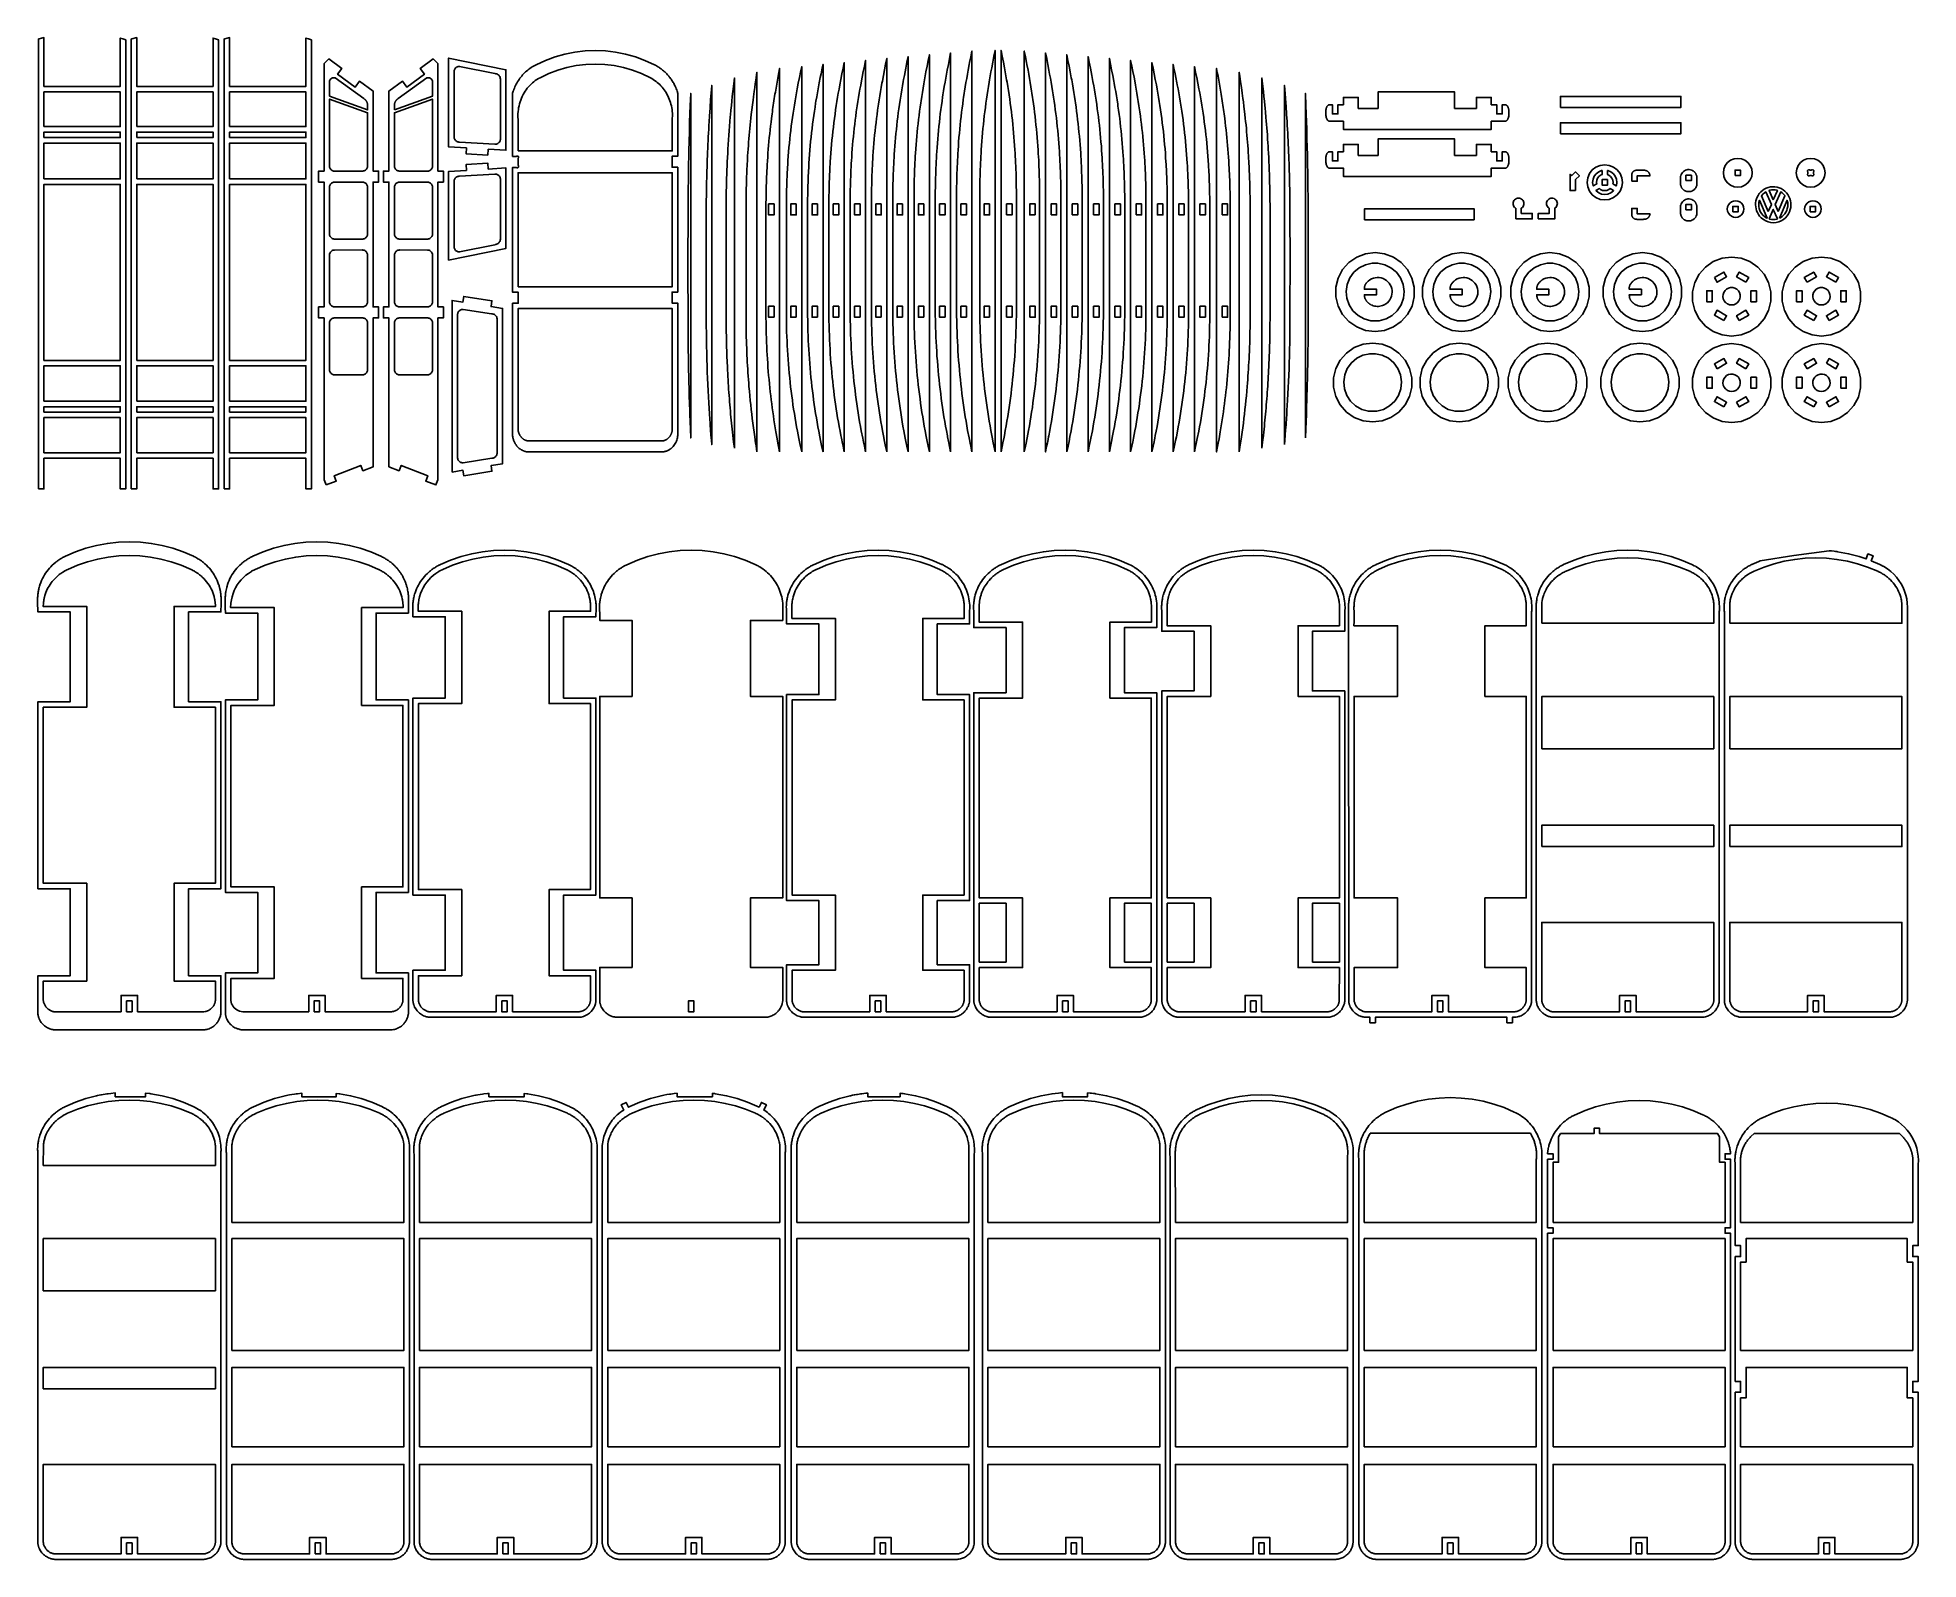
# Model space of a CAD drawing. Extents: x -23.6 to 62.2, y -80.9 to -11.5.
import ezdxf

# ---------------------------------------------------------------- set-up
doc = ezdxf.new("R2010")
doc.units = 0
doc.layers.get('0').update_dxf_attribs({"linetype": 'CONTINUOUS'})
doc.layers.add('SECTIONCUTEDGES', color=18, linetype='CONTINUOUS')

msp = doc.modelspace()

# ---------------------------------------------------------------- linework, layer by layer
for points in [[(-3.062, -16.842), (-3.046, -16.576), (-2.243, -16.624), (-2.243, -12.951), (-4.853, -12.416), (-4.853, -16.467), (-4.044, -16.516), (-4.06, -16.782)], [(-23.317, -15.544), (-23.317, -13.961), (-19.832, -13.961), (-19.832, -15.544)], [(-19.083, -15.544), (-19.083, -13.961), (-15.598, -13.961), (-15.598, -15.544)], [(-23.317, -16.044), (-23.317, -15.794), (-19.832, -15.794), (-19.832, -16.044)], [(-19.083, -16.044), (-19.083, -15.794), (-15.598, -15.794), (-15.598, -16.044)], [(-14.848, -16.044), (-14.848, -15.794), (-11.364, -15.794), (-11.364, -16.044)], [(48.011, -17.962), (47.761, -17.962), (47.761, -18.212), (48.011, -18.212)], [(51.589, -18.009), (51.589, -17.759), (51.838, -17.759), (51.838, -18.009)], [(9.994, -19.074), (9.744, -19.074), (9.744, -19.575), (9.994, -19.575)], [(11.001, -19.074), (10.751, -19.074), (10.751, -19.575), (11.001, -19.575)], [(11.973, -19.074), (11.723, -19.074), (11.723, -19.575), (11.973, -19.575)], [(12.943, -19.074), (12.693, -19.074), (12.693, -19.575), (12.943, -19.575)], [(13.913, -19.074), (13.664, -19.074), (13.664, -19.575), (13.913, -19.575)], [(14.884, -19.074), (14.634, -19.074), (14.634, -19.575), (14.884, -19.575)], [(15.853, -19.074), (15.604, -19.074), (15.604, -19.575), (15.853, -19.575)], [(16.825, -19.074), (16.575, -19.074), (16.575, -19.575), (16.825, -19.575)], [(17.795, -19.074), (17.545, -19.074), (17.545, -19.575), (17.795, -19.575)], [(18.766, -19.074), (18.516, -19.074), (18.516, -19.575), (18.766, -19.575)], [(19.824, -19.074), (19.574, -19.074), (19.574, -19.575), (19.824, -19.575)], [(25.538, -19.074), (25.788, -19.074), (25.788, -19.575), (25.538, -19.575)], [(27.478, -19.074), (27.728, -19.074), (27.728, -19.575), (27.478, -19.575)], [(9.994, -24.244), (9.744, -24.244), (9.744, -23.743), (9.994, -23.743)], [(11.001, -24.244), (10.751, -24.244), (10.751, -23.743), (11.001, -23.743)], [(11.973, -24.244), (11.723, -24.244), (11.723, -23.743), (11.973, -23.743)], [(12.943, -24.244), (12.693, -24.244), (12.693, -23.743), (12.943, -23.743)], [(13.913, -24.244), (13.664, -24.244), (13.664, -23.743), (13.913, -23.743)], [(14.884, -24.244), (14.634, -24.244), (14.634, -23.743), (14.884, -23.743)], [(15.853, -24.244), (15.604, -24.244), (15.604, -23.743), (15.853, -23.743)], [(16.825, -24.244), (16.575, -24.244), (16.575, -23.743), (16.825, -23.743)], [(17.795, -24.244), (17.545, -24.244), (17.545, -23.743), (17.795, -23.743)], [(18.766, -24.244), (18.516, -24.244), (18.516, -23.743), (18.766, -23.743)], [(19.824, -24.244), (19.574, -24.244), (19.574, -23.743), (19.824, -23.743)], [(29.67, -24.244), (29.67, -23.743), (29.42, -23.743), (29.42, -24.244)], [(30.428, -24.244), (30.678, -24.244), (30.678, -23.743), (30.428, -23.743)], [(-23.317, -28.57), (-23.317, -28.321), (-19.832, -28.321), (-19.832, -28.57)], [(-19.083, -28.57), (-19.083, -28.321), (-15.598, -28.321), (-15.598, -28.57)], [(-14.848, -28.57), (-14.848, -28.321), (-11.364, -28.321), (-11.364, -28.57)], [(-19.293, -55.432), (-19.543, -55.432), (-19.543, -55.932), (-19.293, -55.932)], [(-2.433, -55.432), (-2.433, -55.932), (-2.183, -55.932), (-2.183, -55.432)], [(23.151, -55.932), (23.401, -55.932), (23.401, -55.432), (23.151, -55.432)], [(31.728, -55.932), (31.978, -55.932), (31.978, -55.432), (31.728, -55.432)], [(49.061, -55.432), (48.811, -55.432), (48.811, -55.932), (49.061, -55.932)], [(-14.742, -71.384), (-14.742, -66.281), (-6.894, -66.281), (-6.894, -71.384)], [(-14.742, -75.778), (-14.742, -72.156), (-6.894, -72.156), (-6.894, -75.778)], [(6.453, -80.166), (6.203, -80.166), (6.203, -80.666), (6.453, -80.666)], [(23.544, -80.666), (23.794, -80.666), (23.794, -80.166), (23.544, -80.166)]]:
    msp.add_lwpolyline(points, close=True)
at = {"layer": 'SECTIONCUTEDGES'}
for points in [[(-23.567, -32.073), (-23.317, -32.073), (-23.317, -30.674), (-19.832, -30.674), (-19.832, -32.073), (-19.582, -32.073), (-19.582, -11.584), (-19.715, -11.538), (-19.832, -11.507), (-19.832, -13.711), (-23.317, -13.711), (-23.317, -11.482), (-23.535, -11.54), (-23.567, -11.551)], [(-19.332, -32.073), (-19.083, -32.073), (-19.083, -30.674), (-15.598, -30.674), (-15.598, -32.073), (-15.348, -32.073), (-15.348, -11.584), (-15.481, -11.538), (-15.598, -11.507), (-15.598, -13.711), (-19.083, -13.711), (-19.083, -11.482), (-19.299, -11.539), (-19.332, -11.551)], [(-15.098, -32.073), (-14.848, -32.073), (-14.848, -30.674), (-11.364, -30.674), (-11.364, -32.073), (-11.114, -32.073), (-11.114, -11.584), (-11.246, -11.538), (-11.364, -11.507), (-11.364, -13.711), (-14.848, -13.711), (-14.848, -11.482), (-15.062, -11.538), (-15.098, -11.551)], [(-10.447, -31.895), (-9.981, -31.716), (-10.075, -31.47), (-8.862, -31.003), (-8.767, -31.248), (-8.301, -31.069), (-8.301, -24.27), (-8.052, -24.27), (-8.052, -23.771), (-8.301, -23.771), (-8.301, -18.074), (-8.052, -18.074), (-8.052, -17.575), (-8.301, -17.575), (-8.301, -13.921), (-8.92, -13.473), (-9.112, -13.738), (-9.921, -13.151), (-9.729, -12.885), (-10.322, -12.456), (-10.537, -12.67), (-10.537, -17.575), (-10.537, -17.575), (-10.787, -17.575), (-10.787, -18.074), (-10.537, -18.074), (-10.537, -23.771), (-10.787, -23.771), (-10.787, -24.27), (-10.537, -24.27), (-10.537, -31.662)], [(-7.577, -31.069), (-7.577, -24.27), (-7.826, -24.27), (-7.826, -23.771), (-7.577, -23.771), (-7.577, -18.074), (-7.826, -18.074), (-7.826, -17.575), (-7.577, -17.575), (-7.577, -13.921), (-6.958, -13.473), (-6.766, -13.738), (-5.957, -13.151), (-6.149, -12.885), (-5.556, -12.456), (-5.341, -12.67), (-5.341, -17.575), (-5.341, -17.575), (-5.091, -17.575), (-5.091, -18.074), (-5.341, -18.074), (-5.341, -23.771), (-5.091, -23.771), (-5.091, -24.27), (-5.341, -24.27), (-5.341, -31.662), (-5.431, -31.895), (-5.897, -31.716), (-5.803, -31.47), (-7.016, -31.003), (-7.111, -31.248)], [(-4.555, -16.152), (-4.573, -16.125), (-4.587, -16.095), (-4.597, -16.063), (-4.602, -16.03), (-4.603, -13.038), (-4.602, -13.011), (-4.597, -12.977), (-4.587, -12.946), (-4.573, -12.916), (-4.555, -12.888), (-4.533, -12.863), (-4.508, -12.841), (-4.481, -12.823), (-4.451, -12.809), (-4.419, -12.799), (-4.387, -12.794), (-4.353, -12.793), (-2.742, -13.124), (-2.734, -13.125), (-2.714, -13.128), (-2.706, -13.129), (-2.667, -13.141), (-2.632, -13.157), (-2.6, -13.178), (-2.571, -13.203), (-2.545, -13.232), (-2.524, -13.264), (-2.507, -13.299), (-2.496, -13.335), (-2.489, -13.373), (-2.488, -13.412), (-2.489, -13.418), (-2.492, -13.444), (-2.493, -16.109), (-2.493, -16.124), (-2.499, -16.16), (-2.508, -16.192), (-2.522, -16.222), (-2.54, -16.249), (-2.562, -16.274), (-2.587, -16.296), (-2.615, -16.314), (-2.645, -16.328), (-2.676, -16.338), (-2.709, -16.343), (-2.742, -16.344), (-4.353, -16.247), (-4.383, -16.247), (-4.419, -16.241), (-4.451, -16.231), (-4.481, -16.217), (-4.508, -16.199), (-4.533, -16.177)], [(-1.645, -30.212), (-1.629, -30.226), (-1.612, -30.239), (-1.595, -30.252), (-1.577, -30.264), (-1.559, -30.276), (-1.541, -30.287), (-1.523, -30.298), (-1.504, -30.308), (-1.485, -30.318), (-1.467, -30.326), (-1.448, -30.334), (-1.43, -30.342), (-1.411, -30.349), (-1.392, -30.355), (-1.372, -30.361), (-1.353, -30.366), (-1.333, -30.371), (-1.314, -30.375), (-1.294, -30.378), (-1.274, -30.381), (-1.254, -30.384), (-1.237, -30.385), (4.897, -30.385), (4.904, -30.385), (4.923, -30.383), (4.966, -30.377), (4.997, -30.371), (5.028, -30.364), (5.058, -30.355), (5.088, -30.345), (5.118, -30.334), (5.146, -30.321), (5.175, -30.307), (5.202, -30.291), (5.229, -30.275), (5.255, -30.257), (5.286, -30.234), (5.3, -30.223), (5.351, -30.176), (5.389, -30.136), (5.424, -30.093), (5.456, -30.048), (5.486, -30), (5.512, -29.952), (5.535, -29.901), (5.555, -29.849), (5.571, -29.796), (5.584, -29.742), (5.594, -29.687), (5.599, -29.632), (5.599, -23.595), (5.342, -23.595), (5.342, -23.095), (5.599, -23.095), (5.599, -17.399), (5.342, -17.399), (5.342, -16.899), (5.599, -16.899), (5.599, -14.025), (5.592, -13.986), (5.585, -13.962), (5.581, -13.951), (5.57, -13.92), (5.549, -13.864), (5.529, -13.812), (5.503, -13.751), (5.476, -13.691), (5.456, -13.649), (5.435, -13.608), (5.413, -13.568), (5.39, -13.528), (5.366, -13.488), (5.342, -13.449), (5.318, -13.413), (5.293, -13.377), (5.267, -13.342), (5.241, -13.307), (5.214, -13.273), (5.187, -13.239), (5.158, -13.206), (5.129, -13.174), (5.1, -13.142), (5.069, -13.111), (5.038, -13.08), (5.007, -13.05), (4.975, -13.021), (4.942, -12.992), (4.909, -12.965), (4.875, -12.937), (4.84, -12.911), (4.805, -12.885), (4.77, -12.86), (4.734, -12.836), (4.697, -12.813), (4.66, -12.79), (4.623, -12.768), (4.585, -12.747), (4.537, -12.722), (4.103, -12.522), (3.664, -12.36), (3.215, -12.234), (2.758, -12.142), (2.297, -12.087), (1.832, -12.069), (1.368, -12.087), (0.906, -12.142), (0.45, -12.234), (0.001, -12.36), (-0.439, -12.522), (-0.867, -12.719), (-0.983, -12.783), (-1.038, -12.816), (-1.092, -12.851), (-1.144, -12.888), (-1.196, -12.926), (-1.246, -12.966), (-1.295, -13.008), (-1.342, -13.051), (-1.388, -13.095), (-1.433, -13.141), (-1.477, -13.188), (-1.519, -13.236), (-1.56, -13.287), (-1.599, -13.338), (-1.637, -13.391), (-1.673, -13.445), (-1.708, -13.5), (-1.741, -13.556), (-1.772, -13.613), (-1.801, -13.671), (-1.829, -13.73), (-1.855, -13.789), (-1.879, -13.85), (-1.901, -13.911), (-1.906, -13.927), (-1.922, -13.978), (-1.933, -14.014), (-1.934, -14.019), (-1.935, -14.024), (-1.935, -16.903), (-1.766, -16.903), (-1.764, -16.902), (-1.762, -16.899), (-1.756, -16.895), (-1.753, -16.893), (-1.747, -16.89), (-1.741, -16.887), (-1.734, -16.886), (-1.728, -16.885), (-1.721, -16.884), (-1.714, -16.885), (-1.707, -16.886), (-1.701, -16.888), (-1.694, -16.891), (-1.688, -16.894), (-1.682, -16.899), (-1.677, -16.903), (-1.672, -16.909), (-1.67, -16.913), (-1.667, -16.916), (-1.665, -16.921), (-1.663, -16.925), (-1.662, -16.929), (-1.66, -16.934), (-1.66, -16.938), (-1.659, -16.943), (-1.659, -16.947), (-1.66, -16.953), (-1.661, -16.96), (-1.663, -16.964), (-1.677, -16.989), (-1.677, -16.991), (-1.677, -17.314), (-1.677, -17.316), (-1.673, -17.318), (-1.67, -17.323), (-1.668, -17.327), (-1.665, -17.331), (-1.663, -17.338), (-1.661, -17.345), (-1.66, -17.351), (-1.659, -17.357), (-1.659, -17.363), (-1.66, -17.369), (-1.662, -17.375), (-1.663, -17.381), (-1.666, -17.387), (-1.669, -17.392), (-1.672, -17.397), (-1.677, -17.402), (-1.681, -17.406), (-1.686, -17.41), (-1.691, -17.413), (-1.697, -17.416), (-1.703, -17.418), (-1.709, -17.42), (-1.716, -17.421), (-1.722, -17.421), (-1.727, -17.42), (-1.736, -17.418), (-1.738, -17.417), (-1.762, -17.404), (-1.766, -17.402), (-1.935, -17.402), (-1.935, -23.099), (-1.677, -23.099), (-1.677, -23.599), (-1.935, -23.599), (-1.935, -29.632), (-1.934, -29.64), (-1.933, -29.659), (-1.928, -29.696), (-1.923, -29.725), (-1.919, -29.747), (-1.914, -29.769), (-1.908, -29.79), (-1.902, -29.812), (-1.896, -29.833), (-1.889, -29.854), (-1.881, -29.875), (-1.873, -29.895), (-1.864, -29.915), (-1.855, -29.936), (-1.846, -29.956), (-1.835, -29.975), (-1.825, -29.994), (-1.814, -30.013), (-1.802, -30.032), (-1.79, -30.05), (-1.777, -30.068), (-1.764, -30.086), (-1.751, -30.103), (-1.737, -30.12), (-1.722, -30.136), (-1.708, -30.153), (-1.692, -30.168), (-1.677, -30.183), (-1.661, -30.198)], [(-1.685, -16.653), (-1.685, -15.255), (-1.685, -15.237), (-1.686, -15.201), (-1.691, -15.13), (-1.693, -15.094), (-1.693, -15.049), (-1.691, -14.963), (-1.684, -14.859), (-1.673, -14.769), (-1.659, -14.68), (-1.64, -14.591), (-1.618, -14.503), (-1.592, -14.417), (-1.562, -14.331), (-1.529, -14.247), (-1.492, -14.164), (-1.452, -14.083), (-1.408, -14.004), (-1.363, -13.932), (-1.316, -13.862), (-1.265, -13.795), (-1.211, -13.73), (-1.154, -13.667), (-1.094, -13.608), (-1.031, -13.551), (-0.966, -13.497), (-0.899, -13.446), (-0.829, -13.398), (-0.757, -13.354), (-0.683, -13.313), (-0.284, -13.124), (0.126, -12.967), (0.544, -12.845), (0.97, -12.757), (1.4, -12.704), (1.832, -12.687), (2.265, -12.704), (2.695, -12.757), (3.12, -12.845), (3.539, -12.967), (3.949, -13.124), (4.348, -13.313), (4.415, -13.35), (4.48, -13.39), (4.544, -13.433), (4.606, -13.478), (4.666, -13.526), (4.724, -13.576), (4.78, -13.629), (4.833, -13.684), (4.884, -13.741), (4.933, -13.8), (4.979, -13.862), (5.022, -13.925), (5.066, -13.994), (5.106, -14.065), (5.144, -14.138), (5.179, -14.212), (5.211, -14.287), (5.239, -14.363), (5.265, -14.441), (5.288, -14.519), (5.307, -14.599), (5.324, -14.679), (5.337, -14.759), (5.342, -14.803), (5.347, -14.841), (5.35, -14.877), (5.352, -14.906), (5.354, -14.948), (5.354, -15.016), (5.35, -15.203), (5.35, -16.653)], [(11.254, -30.385), (11.254, -12.802), (11.201, -13.055), (11.149, -13.308), (11.098, -13.562), (11.049, -13.816), (11.014, -14.002), (10.981, -14.187), (10.949, -14.373), (10.918, -14.559), (10.888, -14.746), (10.86, -14.932), (10.831, -15.128), (10.805, -15.323), (10.779, -15.519), (10.755, -15.715), (10.732, -15.911), (10.711, -16.108), (10.691, -16.304), (10.672, -16.501), (10.655, -16.697), (10.64, -16.894), (10.625, -17.091), (10.612, -17.288), (10.606, -17.399), (10.6, -17.509), (10.594, -17.62), (10.588, -17.731), (10.583, -17.842), (10.578, -17.952), (10.574, -18.063), (10.57, -18.174), (10.567, -18.285), (10.564, -18.396), (10.561, -18.506), (10.555, -18.875), (10.554, -19.02), (10.554, -24.214), (10.555, -24.404), (10.56, -24.646), (10.561, -24.695), (10.566, -24.905), (10.573, -25.115), (10.582, -25.325), (10.592, -25.535), (10.603, -25.745), (10.616, -25.955), (10.631, -26.165), (10.647, -26.375), (10.664, -26.584), (10.683, -26.794), (10.704, -27.003), (10.726, -27.212), (10.748, -27.416), (10.773, -27.62), (10.799, -27.824), (10.826, -28.027), (10.855, -28.231), (10.885, -28.434), (10.917, -28.637), (10.95, -28.84), (10.985, -29.042), (11.021, -29.244), (11.059, -29.446), (11.123, -29.771), (11.172, -30.007), (11.199, -30.132)], [(12.224, -30.385), (12.224, -12.704), (12.189, -12.873), (12.136, -13.128), (12.102, -13.298), (12.052, -13.553), (12.036, -13.638), (12.002, -13.817), (11.968, -14.003), (11.935, -14.19), (11.903, -14.377), (11.888, -14.471), (11.859, -14.658), (11.83, -14.846), (11.802, -15.042), (11.775, -15.239), (11.749, -15.436), (11.725, -15.633), (11.703, -15.83), (11.681, -16.028), (11.661, -16.225), (11.643, -16.423), (11.626, -16.621), (11.61, -16.819), (11.596, -17.017), (11.583, -17.215), (11.576, -17.326), (11.57, -17.437), (11.564, -17.549), (11.559, -17.66), (11.554, -17.771), (11.549, -17.883), (11.545, -17.994), (11.541, -18.106), (11.537, -18.217), (11.534, -18.329), (11.531, -18.44), (11.528, -18.59), (11.524, -18.898), (11.524, -18.956), (11.524, -24.18), (11.526, -24.37), (11.53, -24.614), (11.531, -24.663), (11.537, -24.875), (11.544, -25.086), (11.552, -25.297), (11.562, -25.508), (11.574, -25.719), (11.587, -25.931), (11.601, -26.141), (11.617, -26.352), (11.635, -26.563), (11.654, -26.774), (11.674, -26.984), (11.696, -27.194), (11.719, -27.4), (11.743, -27.605), (11.769, -27.81), (11.796, -28.014), (11.825, -28.219), (11.856, -28.423), (11.887, -28.627), (11.921, -28.831), (11.955, -29.034), (11.991, -29.238), (12.029, -29.441), (12.078, -29.693), (12.113, -29.867), (12.16, -30.089)], [(13.195, -30.385), (13.195, -12.619), (13.141, -12.874), (13.089, -13.131), (13.039, -13.387), (12.99, -13.643), (12.955, -13.831), (12.922, -14.019), (12.889, -14.206), (12.859, -14.395), (12.829, -14.583), (12.801, -14.771), (12.772, -14.969), (12.745, -15.166), (12.72, -15.364), (12.696, -15.562), (12.673, -15.76), (12.652, -15.959), (12.632, -16.157), (12.613, -16.356), (12.596, -16.555), (12.58, -16.754), (12.566, -16.952), (12.553, -17.152), (12.547, -17.263), (12.54, -17.375), (12.534, -17.487), (12.529, -17.599), (12.524, -17.711), (12.519, -17.823), (12.515, -17.935), (12.511, -18.047), (12.508, -18.159), (12.505, -18.271), (12.502, -18.383), (12.499, -18.495), (12.496, -18.725), (12.495, -18.872), (12.494, -24.15), (12.496, -24.341), (12.497, -24.39), (12.501, -24.636), (12.507, -24.848), (12.514, -25.06), (12.523, -25.273), (12.533, -25.485), (12.544, -25.697), (12.557, -25.909), (12.572, -26.121), (12.588, -26.333), (12.605, -26.545), (12.624, -26.756), (12.645, -26.968), (12.666, -27.179), (12.689, -27.385), (12.714, -27.591), (12.74, -27.797), (12.767, -28.003), (12.796, -28.208), (12.826, -28.414), (12.858, -28.619), (12.891, -28.823), (12.926, -29.028), (12.962, -29.232), (13, -29.436), (13.039, -29.64), (13.063, -29.765), (13.113, -30.003), (13.14, -30.13)], [(14.165, -30.385), (14.165, -12.52), (14.112, -12.778), (14.06, -13.035), (14.009, -13.293), (13.96, -13.551), (13.943, -13.645), (13.909, -13.834), (13.876, -14.022), (13.844, -14.211), (13.814, -14.401), (13.785, -14.59), (13.771, -14.685), (13.744, -14.872), (13.719, -15.059), (13.695, -15.247), (13.672, -15.434), (13.65, -15.622), (13.629, -15.81), (13.61, -15.998), (13.592, -16.186), (13.575, -16.375), (13.56, -16.563), (13.546, -16.751), (13.533, -16.94), (13.523, -17.087), (13.515, -17.233), (13.507, -17.38), (13.5, -17.527), (13.493, -17.673), (13.487, -17.82), (13.482, -17.967), (13.477, -18.114), (13.474, -18.261), (13.47, -18.408), (13.468, -18.554), (13.466, -18.701), (13.465, -18.818), (13.465, -24.115), (13.465, -24.18), (13.468, -24.407), (13.472, -24.604), (13.477, -24.818), (13.484, -25.031), (13.493, -25.245), (13.503, -25.458), (13.515, -25.671), (13.528, -25.885), (13.542, -26.098), (13.558, -26.311), (13.576, -26.524), (13.594, -26.736), (13.615, -26.949), (13.637, -27.162), (13.66, -27.369), (13.684, -27.576), (13.71, -27.783), (13.737, -27.99), (13.766, -28.196), (13.796, -28.403), (13.828, -28.609), (13.861, -28.815), (13.896, -29.02), (13.932, -29.226), (13.97, -29.431), (14.034, -29.761), (14.07, -29.937), (14.11, -30.128)], [(15.136, -30.385), (15.136, -12.435), (15.082, -12.694), (15.03, -12.953), (14.98, -13.212), (14.931, -13.471), (14.913, -13.565), (14.879, -13.755), (14.846, -13.945), (14.815, -14.135), (14.784, -14.325), (14.755, -14.515), (14.741, -14.61), (14.715, -14.798), (14.689, -14.987), (14.665, -15.175), (14.642, -15.363), (14.62, -15.552), (14.6, -15.741), (14.58, -15.93), (14.563, -16.119), (14.546, -16.308), (14.53, -16.497), (14.516, -16.687), (14.503, -16.876), (14.494, -17.023), (14.485, -17.171), (14.477, -17.318), (14.47, -17.466), (14.463, -17.613), (14.458, -17.76), (14.452, -17.908), (14.448, -18.056), (14.444, -18.203), (14.441, -18.351), (14.438, -18.498), (14.436, -18.646), (14.435, -18.771), (14.435, -24.086), (14.436, -24.215), (14.438, -24.378), (14.442, -24.576), (14.448, -24.791), (14.455, -25.006), (14.463, -25.22), (14.473, -25.435), (14.485, -25.649), (14.498, -25.863), (14.512, -26.077), (14.528, -26.291), (14.546, -26.505), (14.565, -26.719), (14.585, -26.933), (14.607, -27.146), (14.63, -27.355), (14.655, -27.563), (14.68, -27.771), (14.708, -27.978), (14.737, -28.186), (14.767, -28.393), (14.799, -28.6), (14.832, -28.807), (14.867, -29.014), (14.903, -29.22), (14.94, -29.426), (14.984, -29.658), (15.035, -29.909), (15.067, -30.063)], [(16.106, -30.385), (16.106, -12.351), (16.053, -12.61), (16.001, -12.87), (15.967, -13.044), (15.934, -13.217), (15.901, -13.391), (15.884, -13.486), (15.849, -13.676), (15.817, -13.867), (15.785, -14.058), (15.755, -14.249), (15.74, -14.344), (15.712, -14.536), (15.685, -14.725), (15.66, -14.914), (15.635, -15.103), (15.612, -15.292), (15.591, -15.482), (15.57, -15.672), (15.551, -15.861), (15.533, -16.051), (15.516, -16.241), (15.501, -16.432), (15.486, -16.622), (15.473, -16.812), (15.464, -16.96), (15.456, -17.108), (15.448, -17.256), (15.44, -17.404), (15.434, -17.553), (15.428, -17.701), (15.423, -17.849), (15.418, -17.997), (15.414, -18.146), (15.411, -18.294), (15.409, -18.442), (15.406, -18.689), (15.406, -24.056), (15.407, -24.25), (15.411, -24.449), (15.413, -24.549), (15.418, -24.765), (15.425, -24.98), (15.434, -25.196), (15.444, -25.411), (15.455, -25.627), (15.468, -25.842), (15.483, -26.057), (15.499, -26.272), (15.516, -26.487), (15.535, -26.702), (15.556, -26.917), (15.578, -27.131), (15.601, -27.341), (15.625, -27.55), (15.651, -27.758), (15.678, -27.967), (15.707, -28.176), (15.737, -28.384), (15.769, -28.592), (15.802, -28.8), (15.837, -29.007), (15.873, -29.215), (15.911, -29.422), (15.975, -29.755), (16.005, -29.907), (16.051, -30.126)], [(17.076, -30.385), (17.076, -12.266), (17.023, -12.527), (16.971, -12.788), (16.921, -13.049), (16.871, -13.311), (16.854, -13.406), (16.82, -13.598), (16.787, -13.789), (16.756, -13.981), (16.725, -14.173), (16.696, -14.365), (16.682, -14.461), (16.656, -14.651), (16.63, -14.841), (16.606, -15.031), (16.583, -15.221), (16.561, -15.412), (16.541, -15.602), (16.521, -15.793), (16.503, -15.984), (16.487, -16.175), (16.471, -16.366), (16.457, -16.557), (16.444, -16.748), (16.435, -16.897), (16.426, -17.046), (16.418, -17.194), (16.411, -17.343), (16.404, -17.492), (16.398, -17.641), (16.393, -17.79), (16.389, -17.939), (16.385, -18.088), (16.382, -18.237), (16.379, -18.386), (16.377, -18.558), (16.376, -18.634), (16.376, -24.026), (16.377, -24.173), (16.381, -24.422), (16.383, -24.522), (16.389, -24.738), (16.396, -24.955), (16.404, -25.171), (16.414, -25.388), (16.426, -25.604), (16.439, -25.821), (16.453, -26.037), (16.469, -26.253), (16.487, -26.469), (16.506, -26.685), (16.526, -26.901), (16.548, -27.116), (16.571, -27.326), (16.595, -27.536), (16.621, -27.746), (16.649, -27.956), (16.677, -28.165), (16.708, -28.375), (16.739, -28.584), (16.773, -28.792), (16.807, -29.001), (16.844, -29.209), (16.881, -29.417), (16.93, -29.676), (16.976, -29.905), (17.021, -30.125)], [(18.047, -30.385), (18.047, -12.181), (17.993, -12.443), (17.942, -12.705), (17.891, -12.968), (17.858, -13.143), (17.824, -13.327), (17.79, -13.519), (17.758, -13.711), (17.726, -13.904), (17.696, -14.097), (17.681, -14.194), (17.653, -14.387), (17.626, -14.577), (17.6, -14.768), (17.576, -14.959), (17.553, -15.15), (17.531, -15.342), (17.511, -15.533), (17.492, -15.725), (17.474, -15.916), (17.457, -16.108), (17.442, -16.3), (17.427, -16.492), (17.414, -16.684), (17.405, -16.834), (17.396, -16.983), (17.389, -17.133), (17.381, -17.282), (17.375, -17.432), (17.369, -17.581), (17.364, -17.731), (17.359, -17.881), (17.355, -18.03), (17.352, -18.18), (17.349, -18.33), (17.348, -18.479), (17.347, -18.606), (17.346, -23.996), (17.348, -24.143), (17.352, -24.394), (17.354, -24.494), (17.359, -24.712), (17.366, -24.929), (17.375, -25.147), (17.385, -25.364), (17.396, -25.582), (17.409, -25.799), (17.424, -26.016), (17.44, -26.234), (17.457, -26.451), (17.476, -26.668), (17.497, -26.884), (17.519, -27.101), (17.541, -27.312), (17.566, -27.523), (17.592, -27.734), (17.619, -27.945), (17.648, -28.155), (17.678, -28.365), (17.71, -28.575), (17.743, -28.785), (17.778, -28.995), (17.814, -29.204), (17.852, -29.413), (17.896, -29.647), (17.906, -29.698), (17.946, -29.903), (17.96, -29.972), (17.996, -30.145)], [(19.017, -30.385), (19.017, -12.096), (18.964, -12.359), (18.912, -12.623), (18.895, -12.711), (18.845, -12.975), (18.812, -13.151), (18.778, -13.344), (18.744, -13.537), (18.712, -13.731), (18.681, -13.924), (18.666, -14.021), (18.637, -14.215), (18.623, -14.312), (18.596, -14.504), (18.571, -14.695), (18.547, -14.887), (18.524, -15.079), (18.502, -15.272), (18.481, -15.464), (18.462, -15.656), (18.444, -15.849), (18.427, -16.042), (18.412, -16.234), (18.398, -16.427), (18.385, -16.62), (18.375, -16.77), (18.367, -16.921), (18.359, -17.071), (18.352, -17.221), (18.345, -17.371), (18.339, -17.522), (18.334, -17.672), (18.329, -17.822), (18.326, -17.973), (18.322, -18.123), (18.32, -18.273), (18.318, -18.424), (18.317, -18.563), (18.317, -23.966), (18.319, -24.164), (18.323, -24.416), (18.324, -24.467), (18.33, -24.685), (18.337, -24.904), (18.345, -25.123), (18.355, -25.341), (18.367, -25.56), (18.38, -25.778), (18.394, -25.996), (18.41, -26.214), (18.428, -26.432), (18.447, -26.65), (18.467, -26.868), (18.489, -27.086), (18.512, -27.298), (18.536, -27.51), (18.562, -27.722), (18.589, -27.933), (18.618, -28.145), (18.648, -28.356), (18.68, -28.567), (18.713, -28.778), (18.748, -28.988), (18.784, -29.198), (18.822, -29.408), (18.886, -29.747), (18.901, -29.824), (18.935, -29.992), (18.962, -30.122)], [(20.076, -30.385), (20.076, -12.069), (20.022, -12.333), (19.97, -12.597), (19.92, -12.861), (19.887, -13.037), (19.853, -13.222), (19.819, -13.415), (19.803, -13.512), (19.77, -13.706), (19.74, -13.9), (19.71, -14.094), (19.682, -14.289), (19.655, -14.48), (19.629, -14.672), (19.605, -14.865), (19.582, -15.057), (19.56, -15.249), (19.54, -15.442), (19.521, -15.635), (19.503, -15.828), (19.486, -16.021), (19.47, -16.214), (19.456, -16.407), (19.443, -16.6), (19.434, -16.75), (19.425, -16.901), (19.417, -17.051), (19.41, -17.202), (19.404, -17.352), (19.398, -17.503), (19.393, -17.653), (19.388, -17.804), (19.384, -17.954), (19.381, -18.105), (19.378, -18.256), (19.376, -18.483), (19.375, -18.546), (19.375, -23.957), (19.377, -24.154), (19.381, -24.407), (19.382, -24.458), (19.388, -24.677), (19.395, -24.896), (19.404, -25.115), (19.414, -25.334), (19.425, -25.552), (19.438, -25.771), (19.453, -25.99), (19.469, -26.208), (19.486, -26.427), (19.505, -26.645), (19.526, -26.863), (19.547, -27.081), (19.57, -27.293), (19.595, -27.506), (19.621, -27.718), (19.648, -27.93), (19.677, -28.141), (19.707, -28.353), (19.739, -28.564), (19.772, -28.775), (19.807, -28.986), (19.843, -29.197), (19.881, -29.407), (19.925, -29.643), (19.939, -29.72), (19.989, -29.969)], [(20.346, -30.385), (20.346, -12.069), (20.399, -12.333), (20.451, -12.597), (20.502, -12.861), (20.535, -13.037), (20.568, -13.222), (20.602, -13.415), (20.619, -13.512), (20.651, -13.706), (20.682, -13.9), (20.712, -14.094), (20.74, -14.289), (20.767, -14.48), (20.792, -14.672), (20.816, -14.865), (20.839, -15.057), (20.861, -15.249), (20.882, -15.442), (20.901, -15.635), (20.919, -15.828), (20.936, -16.021), (20.951, -16.214), (20.965, -16.407), (20.978, -16.6), (20.988, -16.75), (20.996, -16.901), (21.004, -17.051), (21.011, -17.202), (21.018, -17.352), (21.024, -17.503), (21.029, -17.653), (21.034, -17.804), (21.037, -17.954), (21.041, -18.105), (21.043, -18.256), (21.046, -18.483), (21.046, -18.546), (21.046, -23.957), (21.044, -24.154), (21.04, -24.407), (21.039, -24.458), (21.034, -24.677), (21.026, -24.896), (21.018, -25.115), (21.008, -25.334), (20.996, -25.552), (20.983, -25.771), (20.969, -25.99), (20.953, -26.208), (20.935, -26.427), (20.916, -26.645), (20.896, -26.863), (20.874, -27.081), (20.851, -27.293), (20.827, -27.506), (20.801, -27.718), (20.774, -27.93), (20.745, -28.141), (20.715, -28.353), (20.683, -28.564), (20.65, -28.775), (20.615, -28.986), (20.579, -29.197), (20.541, -29.407), (20.497, -29.643), (20.482, -29.72), (20.432, -29.969)], [(21.404, -30.385), (21.404, -12.096), (21.458, -12.359), (21.51, -12.623), (21.527, -12.711), (21.577, -12.975), (21.609, -13.151), (21.644, -13.344), (21.677, -13.537), (21.71, -13.731), (21.74, -13.924), (21.755, -14.021), (21.784, -14.215), (21.798, -14.312), (21.825, -14.504), (21.851, -14.695), (21.875, -14.887), (21.898, -15.079), (21.92, -15.272), (21.94, -15.464), (21.959, -15.656), (21.977, -15.849), (21.994, -16.042), (22.01, -16.234), (22.024, -16.427), (22.037, -16.62), (22.046, -16.77), (22.055, -16.921), (22.063, -17.071), (22.07, -17.221), (22.076, -17.371), (22.082, -17.522), (22.088, -17.672), (22.092, -17.822), (22.096, -17.973), (22.099, -18.123), (22.102, -18.273), (22.104, -18.424), (22.105, -18.563), (22.105, -23.966), (22.103, -24.164), (22.099, -24.416), (22.098, -24.467), (22.092, -24.685), (22.085, -24.904), (22.076, -25.123), (22.066, -25.341), (22.055, -25.56), (22.042, -25.778), (22.027, -25.996), (22.011, -26.214), (21.994, -26.432), (21.975, -26.65), (21.954, -26.868), (21.933, -27.086), (21.91, -27.298), (21.885, -27.51), (21.859, -27.722), (21.832, -27.933), (21.803, -28.145), (21.773, -28.356), (21.741, -28.567), (21.708, -28.778), (21.673, -28.988), (21.637, -29.198), (21.6, -29.408), (21.536, -29.747), (21.52, -29.824), (21.486, -29.992), (21.459, -30.122)], [(22.461, -29.972), (22.425, -30.145), (22.375, -30.385), (22.375, -12.181), (22.428, -12.443), (22.48, -12.705), (22.531, -12.968), (22.563, -13.143), (22.597, -13.327), (22.631, -13.519), (22.664, -13.711), (22.696, -13.904), (22.726, -14.097), (22.741, -14.194), (22.769, -14.387), (22.796, -14.577), (22.821, -14.768), (22.845, -14.959), (22.868, -15.15), (22.89, -15.342), (22.911, -15.533), (22.93, -15.725), (22.948, -15.916), (22.965, -16.108), (22.98, -16.3), (22.994, -16.492), (23.007, -16.684), (23.016, -16.834), (23.025, -16.983), (23.033, -17.133), (23.04, -17.282), (23.047, -17.432), (23.053, -17.581), (23.058, -17.731), (23.062, -17.881), (23.066, -18.03), (23.07, -18.18), (23.072, -18.33), (23.074, -18.479), (23.075, -18.606), (23.075, -23.996), (23.074, -24.143), (23.07, -24.394), (23.068, -24.494), (23.062, -24.712), (23.055, -24.929), (23.047, -25.147), (23.037, -25.364), (23.025, -25.582), (23.012, -25.799), (22.998, -26.016), (22.982, -26.234), (22.964, -26.451), (22.945, -26.668), (22.925, -26.884), (22.903, -27.101), (22.88, -27.312), (22.856, -27.523), (22.83, -27.734), (22.803, -27.945), (22.774, -28.155), (22.743, -28.365), (22.712, -28.575), (22.678, -28.785), (22.644, -28.995), (22.608, -29.204), (22.57, -29.413), (22.526, -29.647), (22.516, -29.698), (22.475, -29.903)], [(23.345, -30.385), (23.345, -12.266), (23.398, -12.527), (23.45, -12.788), (23.501, -13.049), (23.55, -13.311), (23.568, -13.406), (23.602, -13.598), (23.634, -13.789), (23.666, -13.981), (23.696, -14.173), (23.725, -14.365), (23.739, -14.461), (23.766, -14.651), (23.792, -14.841), (23.816, -15.031), (23.839, -15.221), (23.86, -15.412), (23.881, -15.602), (23.9, -15.793), (23.918, -15.984), (23.935, -16.175), (23.95, -16.366), (23.965, -16.557), (23.978, -16.748), (23.987, -16.897), (23.995, -17.046), (24.003, -17.194), (24.011, -17.343), (24.017, -17.492), (24.023, -17.641), (24.028, -17.79), (24.033, -17.939), (24.037, -18.088), (24.04, -18.237), (24.043, -18.386), (24.045, -18.558), (24.045, -18.634), (24.045, -24.026), (24.044, -24.173), (24.04, -24.422), (24.038, -24.522), (24.033, -24.738), (24.026, -24.955), (24.017, -25.171), (24.007, -25.388), (23.996, -25.604), (23.983, -25.821), (23.968, -26.037), (23.952, -26.253), (23.935, -26.469), (23.916, -26.685), (23.895, -26.901), (23.873, -27.116), (23.851, -27.326), (23.826, -27.536), (23.8, -27.746), (23.773, -27.956), (23.744, -28.165), (23.714, -28.375), (23.682, -28.584), (23.649, -28.792), (23.614, -29.001), (23.578, -29.209), (23.54, -29.417), (23.491, -29.676), (23.446, -29.905), (23.4, -30.125)], [(24.316, -30.385), (24.316, -12.351), (24.369, -12.61), (24.421, -12.87), (24.455, -13.044), (24.488, -13.217), (24.52, -13.391), (24.538, -13.486), (24.572, -13.676), (24.605, -13.867), (24.636, -14.058), (24.667, -14.249), (24.681, -14.344), (24.71, -14.536), (24.736, -14.725), (24.762, -14.914), (24.786, -15.103), (24.809, -15.292), (24.831, -15.482), (24.851, -15.672), (24.871, -15.861), (24.889, -16.051), (24.905, -16.241), (24.921, -16.432), (24.935, -16.622), (24.948, -16.812), (24.957, -16.96), (24.966, -17.108), (24.974, -17.256), (24.981, -17.404), (24.988, -17.553), (24.994, -17.701), (24.999, -17.849), (25.003, -17.997), (25.007, -18.146), (25.01, -18.294), (25.013, -18.442), (25.016, -18.689), (25.016, -24.056), (25.014, -24.25), (25.011, -24.449), (25.009, -24.549), (25.003, -24.765), (24.996, -24.98), (24.988, -25.196), (24.978, -25.411), (24.966, -25.627), (24.953, -25.842), (24.939, -26.057), (24.923, -26.272), (24.905, -26.487), (24.886, -26.702), (24.866, -26.917), (24.844, -27.131), (24.821, -27.341), (24.797, -27.55), (24.771, -27.758), (24.743, -27.967), (24.715, -28.176), (24.684, -28.384), (24.653, -28.592), (24.619, -28.8), (24.585, -29.007), (24.548, -29.215), (24.511, -29.422), (24.447, -29.755), (24.416, -29.907), (24.371, -30.126)], [(25.286, -30.385), (25.286, -12.435), (25.339, -12.694), (25.391, -12.953), (25.442, -13.212), (25.491, -13.471), (25.508, -13.565), (25.542, -13.755), (25.575, -13.945), (25.607, -14.135), (25.637, -14.325), (25.666, -14.515), (25.68, -14.61), (25.707, -14.798), (25.732, -14.987), (25.757, -15.175), (25.78, -15.363), (25.801, -15.552), (25.822, -15.741), (25.841, -15.93), (25.859, -16.119), (25.876, -16.308), (25.891, -16.497), (25.905, -16.687), (25.918, -16.876), (25.928, -17.023), (25.936, -17.171), (25.944, -17.318), (25.951, -17.466), (25.958, -17.613), (25.964, -17.76), (25.969, -17.908), (25.974, -18.056), (25.978, -18.203), (25.981, -18.351), (25.983, -18.498), (25.985, -18.646), (25.986, -18.771), (25.986, -24.086), (25.985, -24.215), (25.983, -24.378), (25.979, -24.576), (25.974, -24.791), (25.967, -25.006), (25.958, -25.22), (25.948, -25.435), (25.937, -25.649), (25.924, -25.863), (25.909, -26.077), (25.893, -26.291), (25.876, -26.505), (25.857, -26.719), (25.836, -26.933), (25.814, -27.146), (25.791, -27.355), (25.767, -27.563), (25.741, -27.771), (25.714, -27.978), (25.685, -28.186), (25.655, -28.393), (25.623, -28.6), (25.59, -28.807), (25.555, -29.014), (25.519, -29.22), (25.481, -29.426), (25.437, -29.658), (25.387, -29.909), (25.355, -30.063)], [(26.256, -30.385), (26.256, -12.52), (26.31, -12.778), (26.362, -13.035), (26.412, -13.293), (26.461, -13.551), (26.479, -13.645), (26.513, -13.834), (26.546, -14.022), (26.577, -14.211), (26.608, -14.401), (26.637, -14.59), (26.651, -14.685), (26.677, -14.872), (26.703, -15.059), (26.727, -15.247), (26.75, -15.434), (26.772, -15.622), (26.792, -15.81), (26.811, -15.998), (26.829, -16.186), (26.846, -16.375), (26.862, -16.563), (26.876, -16.751), (26.889, -16.94), (26.898, -17.087), (26.907, -17.233), (26.915, -17.38), (26.922, -17.527), (26.928, -17.673), (26.934, -17.82), (26.94, -17.967), (26.944, -18.114), (26.948, -18.261), (26.951, -18.408), (26.954, -18.554), (26.956, -18.701), (26.957, -18.818), (26.957, -24.115), (26.956, -24.18), (26.953, -24.407), (26.95, -24.604), (26.944, -24.818), (26.937, -25.031), (26.929, -25.245), (26.919, -25.458), (26.907, -25.671), (26.894, -25.885), (26.879, -26.098), (26.864, -26.311), (26.846, -26.524), (26.827, -26.736), (26.807, -26.949), (26.785, -27.162), (26.762, -27.369), (26.737, -27.576), (26.712, -27.783), (26.684, -27.99), (26.655, -28.196), (26.625, -28.403), (26.593, -28.609), (26.56, -28.815), (26.525, -29.02), (26.489, -29.226), (26.452, -29.431), (26.388, -29.761), (26.352, -29.937), (26.311, -30.128)], [(27.227, -30.385), (27.227, -12.619), (27.28, -12.874), (27.332, -13.131), (27.383, -13.387), (27.432, -13.643), (27.466, -13.831), (27.5, -14.019), (27.532, -14.206), (27.563, -14.395), (27.593, -14.583), (27.621, -14.771), (27.649, -14.969), (27.676, -15.166), (27.702, -15.364), (27.726, -15.562), (27.749, -15.76), (27.77, -15.959), (27.79, -16.157), (27.808, -16.356), (27.825, -16.555), (27.841, -16.754), (27.855, -16.952), (27.868, -17.152), (27.875, -17.263), (27.881, -17.375), (27.887, -17.487), (27.893, -17.599), (27.898, -17.711), (27.902, -17.823), (27.907, -17.935), (27.91, -18.047), (27.914, -18.159), (27.917, -18.271), (27.92, -18.383), (27.922, -18.495), (27.926, -18.725), (27.927, -18.872), (27.927, -24.15), (27.925, -24.341), (27.925, -24.39), (27.92, -24.636), (27.915, -24.848), (27.907, -25.06), (27.899, -25.273), (27.889, -25.485), (27.877, -25.697), (27.864, -25.909), (27.85, -26.121), (27.834, -26.333), (27.816, -26.545), (27.797, -26.756), (27.777, -26.968), (27.755, -27.179), (27.732, -27.385), (27.708, -27.591), (27.682, -27.797), (27.655, -28.003), (27.626, -28.208), (27.596, -28.414), (27.564, -28.619), (27.531, -28.823), (27.496, -29.028), (27.46, -29.232), (27.422, -29.436), (27.383, -29.64), (27.358, -29.765), (27.309, -30.003), (27.282, -30.13)], [(28.197, -30.385), (28.197, -12.704), (28.233, -12.873), (28.285, -13.128), (28.32, -13.298), (28.37, -13.553), (28.386, -13.638), (28.42, -13.817), (28.454, -14.003), (28.487, -14.19), (28.518, -14.377), (28.533, -14.471), (28.563, -14.658), (28.591, -14.846), (28.62, -15.042), (28.647, -15.239), (28.672, -15.436), (28.696, -15.633), (28.719, -15.83), (28.74, -16.028), (28.76, -16.225), (28.779, -16.423), (28.796, -16.621), (28.812, -16.819), (28.826, -17.017), (28.839, -17.215), (28.845, -17.326), (28.852, -17.437), (28.857, -17.549), (28.863, -17.66), (28.868, -17.771), (28.873, -17.883), (28.877, -17.994), (28.881, -18.106), (28.884, -18.217), (28.887, -18.329), (28.89, -18.44), (28.893, -18.59), (28.897, -18.898), (28.898, -18.956), (28.898, -24.18), (28.896, -24.37), (28.892, -24.614), (28.89, -24.663), (28.885, -24.875), (28.878, -25.086), (28.869, -25.297), (28.859, -25.508), (28.848, -25.719), (28.835, -25.931), (28.82, -26.141), (28.804, -26.352), (28.787, -26.563), (28.768, -26.774), (28.747, -26.984), (28.726, -27.194), (28.703, -27.4), (28.678, -27.605), (28.652, -27.81), (28.625, -28.014), (28.596, -28.219), (28.566, -28.423), (28.534, -28.627), (28.501, -28.831), (28.466, -29.034), (28.43, -29.238), (28.392, -29.441), (28.343, -29.693), (28.308, -29.867), (28.261, -30.089)], [(29.168, -30.385), (29.168, -12.802), (29.221, -13.055), (29.273, -13.308), (29.323, -13.562), (29.373, -13.816), (29.407, -14.002), (29.441, -14.187), (29.473, -14.373), (29.504, -14.559), (29.533, -14.746), (29.562, -14.932), (29.59, -15.128), (29.617, -15.323), (29.643, -15.519), (29.667, -15.715), (29.689, -15.911), (29.711, -16.108), (29.731, -16.304), (29.749, -16.501), (29.766, -16.697), (29.782, -16.894), (29.796, -17.091), (29.809, -17.288), (29.816, -17.399), (29.822, -17.509), (29.828, -17.62), (29.833, -17.731), (29.838, -17.842), (29.843, -17.952), (29.847, -18.063), (29.851, -18.174), (29.855, -18.285), (29.858, -18.396), (29.861, -18.506), (29.867, -18.875), (29.868, -19.02), (29.868, -24.214), (29.866, -24.404), (29.862, -24.646), (29.861, -24.695), (29.855, -24.905), (29.848, -25.115), (29.84, -25.325), (29.83, -25.535), (29.818, -25.745), (29.805, -25.955), (29.791, -26.165), (29.775, -26.375), (29.757, -26.584), (29.738, -26.794), (29.718, -27.003), (29.696, -27.212), (29.673, -27.416), (29.649, -27.62), (29.623, -27.824), (29.596, -28.027), (29.567, -28.231), (29.536, -28.434), (29.505, -28.637), (29.471, -28.84), (29.437, -29.042), (29.4, -29.244), (29.363, -29.446), (29.299, -29.771), (29.25, -30.007), (29.223, -30.132)], [(-10.287, -14.158), (-10.287, -13.499), (-10.286, -13.486), (-10.281, -13.458), (-10.271, -13.431), (-10.258, -13.406), (-10.241, -13.384), (-10.222, -13.363), (-10.199, -13.346), (-10.175, -13.333), (-10.149, -13.323), (-10.121, -13.316), (-10.093, -13.314), (-10.065, -13.316), (-10.037, -13.322), (-8.723, -14.264), (-8.704, -14.277), (-8.693, -14.285), (-8.684, -14.293), (-8.675, -14.301), (-8.666, -14.309), (-8.658, -14.317), (-8.649, -14.326), (-8.642, -14.334), (-8.634, -14.343), (-8.627, -14.353), (-8.619, -14.362), (-8.613, -14.372), (-8.606, -14.382), (-8.6, -14.392), (-8.594, -14.403), (-8.589, -14.413), (-8.584, -14.424), (-8.579, -14.435), (-8.574, -14.446), (-8.57, -14.457), (-8.567, -14.468), (-8.563, -14.48), (-8.56, -14.491), (-8.558, -14.503), (-8.555, -14.514), (-8.553, -14.531), (-8.552, -14.539), (-8.551, -14.78)], [(-7.327, -14.78), (-5.591, -14.158), (-5.591, -13.499), (-5.592, -13.486), (-5.597, -13.458), (-5.607, -13.431), (-5.62, -13.406), (-5.637, -13.384), (-5.656, -13.363), (-5.679, -13.346), (-5.703, -13.333), (-5.729, -13.323), (-5.757, -13.316), (-5.785, -13.314), (-5.813, -13.316), (-5.841, -13.322), (-7.155, -14.264), (-7.174, -14.277), (-7.185, -14.285), (-7.194, -14.293), (-7.203, -14.301), (-7.212, -14.309), (-7.22, -14.317), (-7.229, -14.326), (-7.237, -14.334), (-7.244, -14.343), (-7.252, -14.353), (-7.259, -14.362), (-7.265, -14.372), (-7.272, -14.382), (-7.278, -14.392), (-7.284, -14.403), (-7.289, -14.413), (-7.294, -14.424), (-7.299, -14.435), (-7.304, -14.446), (-7.308, -14.457), (-7.311, -14.468), (-7.315, -14.48), (-7.318, -14.491), (-7.32, -14.503), (-7.323, -14.514), (-7.325, -14.531), (-7.326, -14.539)], [(7.075, -29.145), (7.093, -29.382), (7.112, -29.619), (7.131, -29.856), (7.147, -30.053), (7.147, -13.665), (7.132, -13.853), (7.097, -14.305), (7.07, -14.686), (7.045, -15.066), (7.029, -15.316), (7.019, -15.489), (7.009, -15.662), (7, -15.835), (6.991, -16.008), (6.982, -16.182), (6.974, -16.355), (6.966, -16.528), (6.959, -16.702), (6.952, -16.875), (6.945, -17.048), (6.939, -17.222), (6.933, -17.388), (6.928, -17.555), (6.923, -17.722), (6.919, -17.889), (6.915, -18.055), (6.911, -18.222), (6.908, -18.389), (6.905, -18.556), (6.903, -18.723), (6.901, -18.89), (6.9, -19.057), (6.898, -19.223), (6.897, -19.429), (6.897, -19.636), (6.895, -21.555), (6.896, -23.002), (6.899, -24.489), (6.9, -24.641), (6.903, -24.945), (6.906, -25.249), (6.911, -25.554), (6.918, -25.858), (6.925, -26.162), (6.934, -26.456), (6.944, -26.741), (6.955, -27.025), (6.967, -27.309), (6.981, -27.593), (6.996, -27.877), (7.011, -28.147), (7.027, -28.403), (7.041, -28.626), (7.06, -28.913), (7.07, -29.057)], [(8.18, -30.215), (8.18, -13.324), (8.165, -13.447), (8.137, -13.694), (8.109, -13.941), (8.085, -14.169), (8.063, -14.376), (8.043, -14.584), (8.023, -14.792), (8.004, -15), (7.995, -15.104), (7.977, -15.312), (7.96, -15.522), (7.943, -15.732), (7.928, -15.941), (7.913, -16.151), (7.9, -16.361), (7.887, -16.571), (7.876, -16.762), (7.866, -16.953), (7.857, -17.144), (7.848, -17.335), (7.841, -17.526), (7.834, -17.717), (7.828, -17.908), (7.822, -18.099), (7.817, -18.29), (7.814, -18.481), (7.81, -18.672), (7.808, -18.901), (7.806, -19.125), (7.805, -19.297), (7.805, -24.287), (7.807, -24.585), (7.811, -24.884), (7.815, -25.117), (7.82, -25.345), (7.826, -25.573), (7.833, -25.8), (7.841, -26.028), (7.851, -26.256), (7.862, -26.514), (7.869, -26.658), (7.877, -26.803), (7.885, -26.947), (7.893, -27.092), (7.902, -27.236), (7.911, -27.38), (7.92, -27.525), (7.93, -27.669), (7.941, -27.813), (7.952, -27.957), (7.963, -28.102), (7.974, -28.241), (7.986, -28.38), (7.998, -28.519), (8.01, -28.658), (8.023, -28.797), (8.037, -28.935), (8.051, -29.074), (8.065, -29.213), (8.079, -29.352), (8.094, -29.491), (8.11, -29.629), (8.146, -29.936)], [(9.212, -30.385), (9.212, -13.063), (9.173, -13.324), (9.134, -13.586), (9.109, -13.761), (9.085, -13.935), (9.051, -14.184), (9.032, -14.332), (9.004, -14.553), (8.977, -14.775), (8.951, -14.997), (8.934, -15.153), (8.917, -15.31), (8.901, -15.467), (8.886, -15.624), (8.871, -15.78), (8.857, -15.937), (8.844, -16.094), (8.831, -16.251), (8.819, -16.408), (8.808, -16.566), (8.797, -16.723), (8.787, -16.88), (8.78, -16.998), (8.774, -17.116), (8.767, -17.234), (8.761, -17.351), (8.756, -17.469), (8.75, -17.587), (8.746, -17.705), (8.741, -17.823), (8.737, -17.941), (8.733, -18.059), (8.73, -18.177), (8.725, -18.375), (8.723, -18.456), (8.718, -18.697), (8.715, -18.914), (8.714, -19.12), (8.714, -19.188), (8.714, -24.306), (8.715, -24.469), (8.719, -24.794), (8.725, -25.085), (8.733, -25.375), (8.737, -25.492), (8.742, -25.651), (8.749, -25.811), (8.756, -25.971), (8.763, -26.131), (8.772, -26.29), (8.781, -26.45), (8.79, -26.609), (8.801, -26.769), (8.811, -26.929), (8.823, -27.088), (8.835, -27.247), (8.848, -27.407), (8.865, -27.616), (8.884, -27.825), (8.904, -28.033), (8.926, -28.242), (8.948, -28.451), (8.972, -28.659), (8.996, -28.867), (9.022, -29.075), (9.049, -29.283), (9.077, -29.491), (9.107, -29.699), (9.15, -29.986), (9.168, -30.106)], [(10.245, -30.385), (10.245, -12.887), (10.211, -13.067), (10.178, -13.247), (10.145, -13.427), (10.113, -13.607), (10.081, -13.788), (10.051, -13.968), (10.034, -14.068), (10.018, -14.168), (10.002, -14.267), (9.986, -14.367), (9.971, -14.467), (9.956, -14.566), (9.941, -14.666), (9.927, -14.766), (9.913, -14.866), (9.9, -14.966), (9.886, -15.066), (9.873, -15.166), (9.852, -15.342), (9.831, -15.518), (9.811, -15.694), (9.792, -15.871), (9.774, -16.047), (9.757, -16.224), (9.741, -16.4), (9.727, -16.577), (9.713, -16.754), (9.7, -16.931), (9.688, -17.108), (9.678, -17.285), (9.67, -17.423), (9.663, -17.561), (9.657, -17.699), (9.651, -17.837), (9.645, -17.975), (9.64, -18.113), (9.636, -18.251), (9.632, -18.389), (9.629, -18.527), (9.626, -18.665), (9.624, -18.803), (9.622, -19.074), (9.622, -24.271), (9.624, -24.486), (9.625, -24.54), (9.629, -24.778), (9.634, -24.99), (9.641, -25.201), (9.648, -25.39), (9.657, -25.579), (9.666, -25.768), (9.676, -25.957), (9.688, -26.146), (9.7, -26.334), (9.714, -26.523), (9.729, -26.711), (9.745, -26.9), (9.762, -27.088), (9.78, -27.276), (9.799, -27.464), (9.818, -27.647), (9.839, -27.83), (9.861, -28.013), (9.884, -28.196), (9.908, -28.378), (9.933, -28.561), (9.959, -28.743), (9.986, -28.925), (10.015, -29.107), (10.044, -29.288), (10.075, -29.47), (10.132, -29.794), (10.169, -29.993), (10.198, -30.142)], [(30.224, -30.142), (30.176, -30.385), (30.176, -12.887), (30.21, -13.067), (30.244, -13.247), (30.277, -13.427), (30.309, -13.607), (30.34, -13.788), (30.371, -13.968), (30.388, -14.068), (30.404, -14.168), (30.42, -14.267), (30.435, -14.367), (30.451, -14.467), (30.465, -14.566), (30.48, -14.666), (30.494, -14.766), (30.508, -14.866), (30.522, -14.966), (30.535, -15.066), (30.548, -15.166), (30.57, -15.342), (30.591, -15.518), (30.611, -15.694), (30.63, -15.871), (30.648, -16.047), (30.664, -16.224), (30.68, -16.4), (30.695, -16.577), (30.709, -16.754), (30.721, -16.931), (30.733, -17.108), (30.744, -17.285), (30.751, -17.423), (30.758, -17.561), (30.765, -17.699), (30.771, -17.837), (30.776, -17.975), (30.781, -18.113), (30.786, -18.251), (30.789, -18.389), (30.793, -18.527), (30.795, -18.665), (30.797, -18.803), (30.8, -19.074), (30.8, -24.271), (30.798, -24.486), (30.797, -24.54), (30.793, -24.778), (30.787, -24.99), (30.78, -25.201), (30.773, -25.39), (30.765, -25.579), (30.756, -25.768), (30.745, -25.957), (30.734, -26.146), (30.721, -26.334), (30.707, -26.523), (30.693, -26.711), (30.677, -26.9), (30.66, -27.088), (30.642, -27.276), (30.623, -27.464), (30.603, -27.647), (30.582, -27.83), (30.561, -28.013), (30.538, -28.196), (30.514, -28.378), (30.489, -28.561), (30.462, -28.743), (30.435, -28.925), (30.407, -29.107), (30.377, -29.288), (30.347, -29.47), (30.29, -29.794), (30.253, -29.993)], [(31.209, -30.385), (31.209, -13.063), (31.236, -13.237), (31.275, -13.499), (31.312, -13.761), (31.349, -14.023), (31.38, -14.258), (31.399, -14.405), (31.427, -14.627), (31.453, -14.849), (31.47, -14.997), (31.488, -15.153), (31.504, -15.31), (31.52, -15.467), (31.536, -15.624), (31.55, -15.78), (31.564, -15.937), (31.578, -16.094), (31.59, -16.251), (31.602, -16.408), (31.614, -16.566), (31.624, -16.723), (31.634, -16.88), (31.641, -16.998), (31.648, -17.116), (31.654, -17.234), (31.66, -17.351), (31.666, -17.469), (31.671, -17.587), (31.676, -17.705), (31.681, -17.823), (31.685, -17.941), (31.689, -18.059), (31.692, -18.177), (31.697, -18.375), (31.702, -18.616), (31.703, -18.697), (31.706, -18.914), (31.708, -19.12), (31.708, -19.188), (31.708, -24.306), (31.705, -24.632), (31.704, -24.713), (31.701, -24.911), (31.694, -25.201), (31.689, -25.375), (31.679, -25.651), (31.673, -25.811), (31.666, -25.971), (31.658, -26.131), (31.65, -26.29), (31.641, -26.45), (31.631, -26.609), (31.621, -26.769), (31.61, -26.929), (31.599, -27.088), (31.587, -27.247), (31.574, -27.407), (31.556, -27.616), (31.537, -27.825), (31.517, -28.033), (31.496, -28.242), (31.474, -28.451), (31.45, -28.659), (31.425, -28.867), (31.399, -29.075), (31.372, -29.283), (31.344, -29.491), (31.315, -29.699), (31.272, -29.986), (31.26, -30.066)], [(32.242, -30.215), (32.242, -13.324), (32.256, -13.447), (32.285, -13.694), (32.312, -13.941), (32.337, -14.169), (32.358, -14.376), (32.379, -14.584), (32.389, -14.688), (32.408, -14.896), (32.427, -15.104), (32.445, -15.312), (32.453, -15.417), (32.47, -15.627), (32.478, -15.732), (32.494, -15.941), (32.508, -16.151), (32.515, -16.256), (32.528, -16.466), (32.534, -16.571), (32.545, -16.762), (32.555, -16.953), (32.565, -17.144), (32.573, -17.335), (32.581, -17.526), (32.588, -17.717), (32.594, -17.908), (32.599, -18.099), (32.604, -18.29), (32.608, -18.481), (32.611, -18.672), (32.614, -18.901), (32.615, -19.125), (32.616, -19.297), (32.616, -24.287), (32.614, -24.585), (32.611, -24.824), (32.609, -25.003), (32.604, -25.231), (32.601, -25.345), (32.595, -25.573), (32.588, -25.8), (32.58, -26.028), (32.576, -26.142), (32.566, -26.369), (32.559, -26.514), (32.552, -26.658), (32.545, -26.803), (32.537, -26.947), (32.529, -27.092), (32.52, -27.236), (32.511, -27.38), (32.501, -27.525), (32.491, -27.669), (32.481, -27.813), (32.47, -27.957), (32.459, -28.102), (32.447, -28.241), (32.436, -28.38), (32.424, -28.519), (32.411, -28.658), (32.398, -28.797), (32.385, -28.935), (32.371, -29.074), (32.357, -29.213), (32.342, -29.352), (32.327, -29.491), (32.312, -29.629), (32.276, -29.936)], [(33.275, -30.053), (33.275, -13.665), (33.304, -14.041), (33.335, -14.457), (33.346, -14.61), (33.372, -14.99), (33.392, -15.316), (33.403, -15.489), (33.412, -15.662), (33.422, -15.835), (33.431, -16.008), (33.439, -16.182), (33.448, -16.355), (33.455, -16.528), (33.463, -16.702), (33.47, -16.875), (33.477, -17.048), (33.483, -17.222), (33.488, -17.388), (33.493, -17.555), (33.498, -17.722), (33.503, -17.889), (33.507, -18.055), (33.51, -18.222), (33.513, -18.389), (33.516, -18.556), (33.519, -18.723), (33.52, -18.89), (33.522, -19.057), (33.523, -19.223), (33.524, -19.429), (33.525, -19.636), (33.527, -21.555), (33.524, -23.99), (33.522, -24.489), (33.52, -24.793), (33.517, -25.097), (33.513, -25.402), (33.507, -25.706), (33.5, -26.01), (33.492, -26.314), (33.483, -26.599), (33.472, -26.883), (33.461, -27.167), (33.448, -27.451), (33.433, -27.735), (33.418, -28.019), (33.403, -28.275), (33.389, -28.488), (33.381, -28.626), (33.361, -28.913), (33.351, -29.057), (33.346, -29.145), (33.328, -29.382), (33.31, -29.619), (33.291, -29.856)], [(-14.848, -15.544), (-14.848, -13.961), (-11.364, -13.961), (-11.364, -15.544)], [(-10.217, -17.505), (-10.239, -17.48), (-10.257, -17.452), (-10.271, -17.422), (-10.281, -17.391), (-10.286, -17.358), (-10.287, -17.339), (-10.287, -14.29), (-8.551, -14.912), (-8.551, -17.325), (-8.552, -17.355), (-8.557, -17.391), (-8.567, -17.422), (-8.581, -17.452), (-8.599, -17.48), (-8.621, -17.505), (-8.646, -17.527), (-8.674, -17.545), (-8.704, -17.559), (-8.735, -17.568), (-8.769, -17.574), (-8.796, -17.575), (-10.037, -17.575), (-10.071, -17.574), (-10.103, -17.569), (-10.135, -17.559), (-10.165, -17.545), (-10.192, -17.527)], [(-7.257, -17.505), (-7.232, -17.527), (-7.204, -17.545), (-7.174, -17.559), (-7.143, -17.568), (-7.109, -17.574), (-7.082, -17.575), (-5.841, -17.575), (-5.807, -17.574), (-5.775, -17.569), (-5.743, -17.559), (-5.713, -17.545), (-5.686, -17.527), (-5.661, -17.505), (-5.639, -17.48), (-5.621, -17.452), (-5.607, -17.422), (-5.597, -17.391), (-5.592, -17.358), (-5.591, -17.339), (-5.591, -14.29), (-7.327, -14.912), (-7.327, -17.325), (-7.326, -17.355), (-7.321, -17.391), (-7.311, -17.422), (-7.297, -17.452), (-7.279, -17.48)], [(6.161, -29.014), (6.174, -29.348), (6.191, -29.75), (6.191, -14.025), (6.168, -14.576), (6.154, -14.957), (6.141, -15.338), (6.127, -15.775), (6.115, -16.213), (6.104, -16.651), (6.098, -16.943), (6.092, -17.235), (6.085, -17.673), (6.081, -17.965), (6.076, -18.403), (6.073, -18.694), (6.072, -18.95), (6.07, -19.28), (6.065, -21.945), (6.066, -24.392), (6.067, -24.608), (6.068, -24.824), (6.07, -25.04), (6.071, -25.257), (6.075, -25.581), (6.077, -25.742), (6.082, -26.063), (6.087, -26.384), (6.093, -26.706), (6.097, -26.867), (6.104, -27.188), (6.112, -27.509), (6.122, -27.844), (6.132, -28.178), (6.143, -28.512), (6.149, -28.679)], [(34.231, -29.75), (34.231, -14.025), (34.253, -14.576), (34.267, -14.957), (34.281, -15.338), (34.29, -15.63), (34.302, -16.067), (34.314, -16.505), (34.32, -16.797), (34.329, -17.235), (34.337, -17.673), (34.341, -17.965), (34.346, -18.403), (34.348, -18.694), (34.35, -18.95), (34.351, -19.28), (34.356, -21.723), (34.355, -24.392), (34.354, -24.608), (34.353, -24.824), (34.352, -25.04), (34.35, -25.257), (34.348, -25.473), (34.345, -25.742), (34.34, -26.063), (34.335, -26.384), (34.328, -26.706), (34.321, -27.027), (34.313, -27.349), (34.309, -27.509), (34.3, -27.844), (34.295, -28.011), (34.284, -28.345), (34.273, -28.679), (34.261, -29.014), (34.248, -29.348)], [(35.27, -15.277), (35.28, -15.283), (35.294, -15.289), (35.306, -15.292), (35.321, -15.295), (35.33, -15.295), (35.963, -15.295), (35.963, -15.67), (42.709, -15.67), (42.709, -15.295), (43.346, -15.295), (43.355, -15.294), (43.368, -15.292), (43.38, -15.288), (43.392, -15.283), (43.403, -15.277), (43.414, -15.269), (43.421, -15.263), (43.428, -15.256), (43.431, -15.253), (43.438, -15.245), (43.443, -15.237), (43.449, -15.229), (43.451, -15.224), (43.461, -15.203), (43.471, -15.181), (43.477, -15.165), (43.487, -15.134), (43.494, -15.111), (43.502, -15.074), (43.507, -15.043), (43.512, -15.007), (43.514, -14.98), (43.515, -14.952), (43.516, -14.925), (43.516, -14.902), (43.515, -14.88), (43.513, -14.858), (43.511, -14.835), (43.509, -14.813), (43.505, -14.791), (43.502, -14.769), (43.497, -14.747), (43.492, -14.725), (43.487, -14.704), (43.481, -14.682), (43.474, -14.661), (43.471, -14.653), (43.468, -14.645), (43.464, -14.637), (43.46, -14.63), (43.456, -14.622), (43.451, -14.615), (43.447, -14.608), (43.441, -14.601), (43.436, -14.595), (43.43, -14.589), (43.424, -14.583), (43.41, -14.571), (43.402, -14.566), (43.391, -14.559), (43.381, -14.554), (43.37, -14.551), (43.359, -14.549), (43.349, -14.548), (43.291, -14.546), (43.208, -14.546), (43.208, -14.963), (42.959, -14.963), (42.959, -14.546), (42.709, -14.546), (42.709, -14.213), (42.034, -14.213), (42.034, -14.713), (41.031, -14.713), (41.031, -13.963), (37.546, -13.963), (37.546, -14.713), (36.638, -14.713), (36.638, -14.213), (35.963, -14.213), (35.963, -14.546), (35.713, -14.546), (35.713, -14.963), (35.463, -14.963), (35.463, -14.546), (35.356, -14.546), (35.334, -14.547), (35.32, -14.548), (35.307, -14.551), (35.303, -14.552), (35.29, -14.557), (35.278, -14.562), (35.267, -14.569), (35.257, -14.576), (35.251, -14.582), (35.243, -14.59), (35.229, -14.607), (35.214, -14.63), (35.205, -14.646), (35.196, -14.664), (35.187, -14.686), (35.18, -14.708), (35.177, -14.719), (35.171, -14.749), (35.165, -14.78), (35.161, -14.811), (35.158, -14.842), (35.156, -14.874), (35.155, -14.912), (35.155, -14.92), (35.156, -14.959), (35.157, -14.974), (35.16, -15.013), (35.164, -15.036), (35.17, -15.075), (35.177, -15.108), (35.183, -15.13), (35.193, -15.158), (35.204, -15.185), (35.216, -15.212), (35.235, -15.244), (35.243, -15.254), (35.248, -15.259), (35.257, -15.268)], [(45.865, -14.669), (51.362, -14.669), (51.362, -14.169), (45.865, -14.169)], [(45.865, -15.869), (51.362, -15.869), (51.362, -15.369), (45.865, -15.369)], [(-23.317, -17.928), (-23.317, -16.294), (-19.832, -16.294), (-19.832, -17.928)], [(-19.083, -17.928), (-19.083, -16.294), (-15.598, -16.294), (-15.598, -17.928)], [(-14.848, -17.928), (-14.848, -16.294), (-11.364, -16.294), (-11.364, -17.928)], [(35.28, -17.427), (35.27, -17.421), (35.257, -17.411), (35.248, -17.403), (35.243, -17.398), (35.235, -17.388), (35.216, -17.356), (35.204, -17.329), (35.193, -17.301), (35.183, -17.274), (35.177, -17.252), (35.17, -17.219), (35.164, -17.18), (35.16, -17.157), (35.157, -17.118), (35.156, -17.103), (35.155, -17.064), (35.155, -17.056), (35.156, -17.017), (35.158, -16.986), (35.161, -16.955), (35.165, -16.924), (35.171, -16.893), (35.177, -16.863), (35.18, -16.852), (35.187, -16.83), (35.196, -16.808), (35.205, -16.79), (35.214, -16.774), (35.229, -16.751), (35.243, -16.733), (35.251, -16.726), (35.257, -16.72), (35.267, -16.713), (35.278, -16.706), (35.29, -16.701), (35.303, -16.696), (35.307, -16.695), (35.32, -16.692), (35.334, -16.691), (35.356, -16.69), (35.463, -16.69), (35.463, -17.107), (35.713, -17.107), (35.713, -16.69), (35.963, -16.69), (35.963, -16.357), (36.638, -16.357), (36.638, -16.857), (37.546, -16.857), (37.546, -16.107), (41.031, -16.107), (41.031, -16.857), (42.034, -16.857), (42.034, -16.357), (42.709, -16.357), (42.709, -16.69), (42.959, -16.69), (42.959, -17.107), (43.208, -17.107), (43.208, -16.69), (43.291, -16.69), (43.349, -16.691), (43.359, -16.692), (43.37, -16.695), (43.381, -16.698), (43.391, -16.703), (43.402, -16.71), (43.41, -16.715), (43.424, -16.727), (43.43, -16.732), (43.436, -16.739), (43.441, -16.745), (43.447, -16.752), (43.451, -16.759), (43.456, -16.766), (43.46, -16.773), (43.464, -16.781), (43.468, -16.789), (43.471, -16.797), (43.474, -16.805), (43.481, -16.826), (43.487, -16.848), (43.492, -16.869), (43.497, -16.891), (43.502, -16.913), (43.505, -16.935), (43.509, -16.957), (43.511, -16.979), (43.513, -17.002), (43.515, -17.024), (43.516, -17.046), (43.516, -17.069), (43.515, -17.096), (43.514, -17.123), (43.512, -17.151), (43.507, -17.187), (43.502, -17.218), (43.494, -17.255), (43.487, -17.278), (43.477, -17.309), (43.471, -17.325), (43.461, -17.347), (43.451, -17.368), (43.449, -17.373), (43.443, -17.381), (43.438, -17.389), (43.431, -17.396), (43.428, -17.4), (43.421, -17.407), (43.414, -17.413), (43.403, -17.42), (43.392, -17.427), (43.38, -17.432), (43.368, -17.436), (43.355, -17.438), (43.346, -17.439), (42.709, -17.439), (42.709, -17.814), (35.963, -17.814), (35.963, -17.439), (35.33, -17.439), (35.321, -17.439), (35.306, -17.436), (35.294, -17.433)], [(53.624, -18.22), (53.782, -18.286), (53.953, -18.308), (54.123, -18.286), (54.281, -18.22), (54.418, -18.115), (54.522, -17.979), (54.588, -17.82), (54.61, -17.65), (54.588, -17.48), (54.522, -17.321), (54.418, -17.185), (54.281, -17.08), (54.123, -17.015), (53.953, -16.992), (53.782, -17.015), (53.624, -17.08), (53.487, -17.185), (53.383, -17.321), (53.317, -17.48), (53.295, -17.65), (53.317, -17.82), (53.383, -17.979), (53.487, -18.115)], [(56.949, -18.22), (56.813, -18.115), (56.708, -17.979), (56.643, -17.82), (56.62, -17.65), (56.643, -17.48), (56.708, -17.321), (56.813, -17.185), (56.949, -17.08), (57.108, -17.015), (57.278, -16.992), (57.448, -17.015), (57.607, -17.08), (57.743, -17.185), (57.848, -17.321), (57.914, -17.48), (57.936, -17.65), (57.914, -17.82), (57.848, -17.979), (57.743, -18.115), (57.607, -18.22), (57.448, -18.286), (57.278, -18.308), (57.108, -18.286)], [(-4.853, -21.638), (-4.853, -17.587), (-4.044, -17.538), (-4.06, -17.272), (-3.062, -17.212), (-3.046, -17.478), (-2.243, -17.429), (-2.243, -21.103)], [(-4.533, -21.191), (-4.508, -21.213), (-4.481, -21.231), (-4.451, -21.245), (-4.419, -21.254), (-4.387, -21.26), (-4.353, -21.26), (-2.742, -20.93), (-2.734, -20.929), (-2.714, -20.926), (-2.706, -20.925), (-2.667, -20.913), (-2.632, -20.897), (-2.6, -20.876), (-2.571, -20.851), (-2.545, -20.822), (-2.524, -20.79), (-2.507, -20.755), (-2.496, -20.719), (-2.489, -20.681), (-2.488, -20.642), (-2.489, -20.635), (-2.492, -20.61), (-2.493, -17.945), (-2.493, -17.93), (-2.499, -17.894), (-2.508, -17.862), (-2.522, -17.832), (-2.54, -17.804), (-2.562, -17.779), (-2.587, -17.758), (-2.615, -17.74), (-2.645, -17.726), (-2.676, -17.716), (-2.709, -17.711), (-2.742, -17.71), (-4.353, -17.807), (-4.383, -17.807), (-4.419, -17.813), (-4.451, -17.823), (-4.481, -17.837), (-4.508, -17.855), (-4.533, -17.876), (-4.555, -17.901), (-4.573, -17.929), (-4.587, -17.959), (-4.597, -17.991), (-4.602, -18.024), (-4.603, -21.016), (-4.602, -21.043), (-4.597, -21.077), (-4.587, -21.108), (-4.573, -21.138), (-4.555, -21.166)], [(-1.685, -22.849), (-1.685, -17.652), (5.35, -17.652), (5.35, -22.849)], [(46.551, -18.463), (46.551, -17.963), (46.728, -17.787), (46.551, -17.61), (46.375, -17.787), (46.301, -17.713), (46.301, -18.463)], [(47.484, -18.782), (47.678, -18.862), (47.886, -18.89), (48.093, -18.862), (48.287, -18.782), (48.453, -18.655), (48.581, -18.488), (48.661, -18.295), (48.688, -18.087), (48.661, -17.879), (48.581, -17.686), (48.453, -17.519), (48.287, -17.392), (48.093, -17.312), (47.886, -17.284), (47.678, -17.312), (47.484, -17.392), (47.318, -17.519), (47.191, -17.686), (47.11, -17.879), (47.083, -18.087), (47.11, -18.295), (47.191, -18.488), (47.318, -18.655)], [(47.354, -18.236), (47.352, -18.231), (47.333, -18.087), (47.352, -17.944), (47.407, -17.81), (47.495, -17.696), (47.609, -17.608), (47.743, -17.553), (47.748, -17.552), (47.761, -17.55), (47.761, -17.733), (47.697, -17.76), (47.618, -17.82), (47.558, -17.898), (47.521, -17.989), (47.508, -18.087), (47.517, -18.156), (47.359, -18.247)], [(48.255, -18.156), (48.264, -18.087), (48.251, -17.989), (48.213, -17.898), (48.153, -17.82), (48.075, -17.76), (48.011, -17.733), (48.011, -17.55), (48.024, -17.552), (48.029, -17.553), (48.162, -17.608), (48.277, -17.696), (48.365, -17.81), (48.42, -17.944), (48.439, -18.087), (48.42, -18.231), (48.418, -18.236), (48.413, -18.247)], [(49.119, -18.033), (49.119, -17.785), (49.12, -17.728), (49.122, -17.712), (49.124, -17.697), (49.127, -17.687), (49.13, -17.677), (49.135, -17.664), (49.14, -17.651), (49.147, -17.639), (49.154, -17.627), (49.162, -17.616), (49.171, -17.606), (49.182, -17.595), (49.187, -17.59), (49.198, -17.581), (49.21, -17.572), (49.222, -17.565), (49.228, -17.561), (49.241, -17.555), (49.256, -17.549), (49.271, -17.544), (49.279, -17.541), (49.294, -17.538), (49.31, -17.535), (49.326, -17.533), (49.349, -17.532), (49.404, -17.531), (49.514, -17.53), (49.618, -17.531), (49.676, -17.533), (49.712, -17.535), (49.732, -17.538), (49.752, -17.543), (49.772, -17.549), (49.78, -17.552), (49.795, -17.558), (49.809, -17.565), (49.823, -17.573), (49.836, -17.582), (49.843, -17.587), (49.851, -17.594), (49.859, -17.601), (49.867, -17.608), (49.875, -17.616), (49.882, -17.623), (49.889, -17.632), (49.895, -17.64), (49.901, -17.649), (49.907, -17.658), (49.912, -17.667), (49.917, -17.677), (49.923, -17.69), (49.932, -17.713), (49.937, -17.728), (49.94, -17.74), (49.947, -17.774), (49.949, -17.783), (49.368, -17.783), (49.368, -18.033)], [(51.523, -18.46), (51.577, -18.486), (51.632, -18.503), (51.689, -18.511), (51.747, -18.51), (51.804, -18.501), (51.858, -18.483), (51.91, -18.457), (51.957, -18.423), (51.998, -18.383), (52.033, -18.337), (52.06, -18.286), (52.081, -18.225), (52.084, -18.212), (52.087, -18.19), (52.092, -18.138), (52.092, -17.881), (52.089, -17.856), (52.083, -17.821), (52.079, -17.801), (52.073, -17.779), (52.067, -17.762), (52.061, -17.746), (52.054, -17.729), (52.047, -17.713), (52.039, -17.697), (52.032, -17.684), (52.024, -17.671), (52.015, -17.659), (52.006, -17.647), (51.997, -17.635), (51.987, -17.624), (51.977, -17.613), (51.966, -17.602), (51.954, -17.592), (51.943, -17.583), (51.931, -17.574), (51.914, -17.563), (51.903, -17.556), (51.851, -17.531), (51.795, -17.514), (51.738, -17.506), (51.681, -17.507), (51.624, -17.516), (51.569, -17.534), (51.517, -17.56), (51.471, -17.594), (51.429, -17.634), (51.395, -17.68), (51.368, -17.731), (51.348, -17.788), (51.344, -17.803), (51.341, -17.822), (51.337, -17.861), (51.336, -17.884), (51.336, -18.135), (51.337, -18.151), (51.339, -18.173), (51.346, -18.207), (51.352, -18.231), (51.357, -18.247), (51.363, -18.264), (51.369, -18.28), (51.376, -18.296), (51.384, -18.312), (51.393, -18.329), (51.404, -18.347), (51.416, -18.364), (51.429, -18.381), (51.443, -18.397), (51.458, -18.412), (51.476, -18.427), (51.499, -18.445), (51.513, -18.455)], [(53.828, -17.775), (53.828, -17.525), (54.077, -17.525), (54.077, -17.775)], [(57.166, -17.785), (57.181, -17.791), (57.197, -17.793), (57.214, -17.791), (57.229, -17.785), (57.242, -17.775), (57.315, -17.775), (57.327, -17.785), (57.343, -17.791), (57.359, -17.793), (57.375, -17.791), (57.39, -17.785), (57.403, -17.775), (57.413, -17.762), (57.419, -17.747), (57.421, -17.731), (57.419, -17.715), (57.413, -17.7), (57.403, -17.687), (57.403, -17.614), (57.413, -17.601), (57.419, -17.586), (57.421, -17.569), (57.419, -17.553), (57.413, -17.538), (57.403, -17.525), (57.39, -17.515), (57.375, -17.509), (57.359, -17.507), (57.343, -17.509), (57.327, -17.515), (57.315, -17.525), (57.242, -17.525), (57.229, -17.515), (57.214, -17.509), (57.197, -17.507), (57.181, -17.509), (57.166, -17.515), (57.153, -17.525), (57.143, -17.538), (57.137, -17.553), (57.135, -17.569), (57.137, -17.586), (57.143, -17.601), (57.153, -17.614), (57.153, -17.687), (57.143, -17.7), (57.137, -17.715), (57.135, -17.731), (57.137, -17.747), (57.143, -17.762), (57.153, -17.775)], [(-23.317, -26.207), (-23.317, -18.177), (-19.832, -18.177), (-19.832, -26.207)], [(-19.083, -26.207), (-19.083, -18.177), (-15.598, -18.177), (-15.598, -26.207)], [(-14.848, -26.207), (-14.848, -18.177), (-11.364, -18.177), (-11.364, -26.207)], [(-10.217, -20.603), (-10.239, -20.578), (-10.257, -20.55), (-10.271, -20.521), (-10.281, -20.489), (-10.286, -20.455), (-10.287, -20.442), (-10.287, -18.319), (-10.286, -18.291), (-10.281, -18.258), (-10.271, -18.226), (-10.257, -18.196), (-10.239, -18.169), (-10.217, -18.144), (-10.192, -18.122), (-10.165, -18.104), (-10.135, -18.09), (-10.103, -18.08), (-10.07, -18.075), (-10.037, -18.074), (-8.801, -18.074), (-8.77, -18.075), (-8.735, -18.08), (-8.704, -18.09), (-8.674, -18.104), (-8.646, -18.122), (-8.621, -18.144), (-8.599, -18.169), (-8.581, -18.197), (-8.567, -18.226), (-8.557, -18.258), (-8.552, -18.292), (-8.551, -18.312), (-8.551, -20.428), (-8.552, -20.452), (-8.557, -20.489), (-8.567, -20.52), (-8.581, -20.55), (-8.599, -20.578), (-8.621, -20.603), (-8.646, -20.625), (-8.674, -20.643), (-8.704, -20.657), (-8.735, -20.667), (-8.768, -20.672), (-10.037, -20.673), (-10.07, -20.672), (-10.103, -20.667), (-10.135, -20.657), (-10.165, -20.643), (-10.192, -20.625)], [(-7.257, -20.603), (-7.232, -20.625), (-7.204, -20.643), (-7.174, -20.657), (-7.143, -20.667), (-7.11, -20.672), (-5.841, -20.673), (-5.808, -20.672), (-5.775, -20.667), (-5.743, -20.657), (-5.713, -20.643), (-5.686, -20.625), (-5.661, -20.603), (-5.639, -20.578), (-5.621, -20.55), (-5.607, -20.521), (-5.597, -20.489), (-5.592, -20.455), (-5.591, -20.442), (-5.591, -18.319), (-5.592, -18.291), (-5.597, -18.258), (-5.607, -18.226), (-5.621, -18.196), (-5.639, -18.169), (-5.661, -18.144), (-5.686, -18.122), (-5.713, -18.104), (-5.743, -18.09), (-5.775, -18.08), (-5.808, -18.075), (-5.841, -18.074), (-7.077, -18.074), (-7.108, -18.075), (-7.143, -18.08), (-7.174, -18.09), (-7.204, -18.104), (-7.232, -18.122), (-7.257, -18.144), (-7.279, -18.169), (-7.297, -18.197), (-7.311, -18.226), (-7.321, -18.258), (-7.326, -18.292), (-7.327, -18.312), (-7.327, -20.428), (-7.326, -20.452), (-7.321, -20.489), (-7.311, -20.52), (-7.297, -20.55), (-7.279, -20.578)], [(43.826, -19.751), (44.575, -19.751), (44.575, -19.501), (44.076, -19.501), (44.076, -19.27), (44.077, -19.268), (44.08, -19.264), (44.085, -19.259), (44.089, -19.256), (44.104, -19.249), (44.115, -19.241), (44.125, -19.233), (44.127, -19.231), (44.158, -19.193), (44.182, -19.149), (44.196, -19.103), (44.201, -19.054), (44.196, -19.005), (44.182, -18.958), (44.158, -18.915), (44.127, -18.877), (44.09, -18.846), (44.046, -18.823), (43.999, -18.809), (43.951, -18.804), (43.902, -18.809), (43.855, -18.823), (43.812, -18.846), (43.774, -18.877), (43.743, -18.915), (43.72, -18.958), (43.706, -19.005), (43.701, -19.054), (43.706, -19.103), (43.72, -19.149), (43.743, -19.193), (43.774, -19.231), (43.782, -19.238), (43.796, -19.248), (43.816, -19.258), (43.82, -19.262), (43.824, -19.267), (43.826, -19.27)], [(44.851, -19.751), (44.851, -19.501), (45.351, -19.501), (45.351, -19.27), (45.35, -19.269), (45.344, -19.261), (45.341, -19.259), (45.336, -19.255), (45.328, -19.252), (45.317, -19.245), (45.311, -19.241), (45.301, -19.233), (45.268, -19.193), (45.245, -19.149), (45.231, -19.103), (45.226, -19.054), (45.231, -19.005), (45.245, -18.958), (45.268, -18.915), (45.299, -18.877), (45.337, -18.846), (45.38, -18.823), (45.427, -18.809), (45.476, -18.804), (45.524, -18.809), (45.571, -18.823), (45.614, -18.846), (45.652, -18.877), (45.683, -18.915), (45.706, -18.958), (45.721, -19.005), (45.725, -19.054), (45.721, -19.103), (45.706, -19.149), (45.683, -19.193), (45.652, -19.231), (45.639, -19.242), (45.63, -19.248), (45.614, -19.256), (45.607, -19.262), (45.602, -19.268), (45.601, -19.27), (45.601, -19.751)], [(47.609, -18.566), (47.493, -18.476), (47.484, -18.463), (47.642, -18.372), (47.697, -18.414), (47.788, -18.452), (47.886, -18.465), (47.984, -18.452), (48.075, -18.414), (48.13, -18.372), (48.288, -18.463), (48.281, -18.473), (48.277, -18.478), (48.162, -18.566), (48.029, -18.621), (47.886, -18.64), (47.743, -18.621)], [(51.524, -19.796), (51.577, -19.821), (51.632, -19.838), (51.689, -19.846), (51.747, -19.845), (51.804, -19.836), (51.858, -19.818), (51.91, -19.792), (51.957, -19.758), (51.998, -19.718), (52.033, -19.672), (52.06, -19.621), (52.08, -19.564), (52.082, -19.556), (52.084, -19.548), (52.087, -19.525), (52.092, -19.471), (52.092, -19.216), (52.091, -19.207), (52.087, -19.176), (52.08, -19.141), (52.075, -19.122), (52.07, -19.105), (52.067, -19.097), (52.061, -19.081), (52.054, -19.064), (52.047, -19.048), (52.039, -19.033), (52.032, -19.019), (52.024, -19.006), (52.015, -18.994), (52.006, -18.982), (51.997, -18.97), (51.987, -18.959), (51.977, -18.948), (51.966, -18.937), (51.954, -18.927), (51.943, -18.918), (51.931, -18.909), (51.914, -18.898), (51.904, -18.892), (51.851, -18.866), (51.795, -18.849), (51.738, -18.841), (51.681, -18.842), (51.624, -18.851), (51.569, -18.869), (51.517, -18.895), (51.471, -18.929), (51.429, -18.969), (51.395, -19.015), (51.368, -19.066), (51.348, -19.123), (51.345, -19.133), (51.343, -19.146), (51.337, -19.196), (51.336, -19.217), (51.336, -19.482), (51.337, -19.488), (51.342, -19.523), (51.35, -19.557), (51.354, -19.574), (51.36, -19.591), (51.366, -19.607), (51.369, -19.615), (51.376, -19.631), (51.38, -19.639), (51.388, -19.654), (51.393, -19.664), (51.404, -19.682), (51.416, -19.699), (51.422, -19.708), (51.436, -19.724), (51.451, -19.74), (51.476, -19.762), (51.499, -19.78), (51.512, -19.789)], [(55.226, -19.849), (55.34, -19.893), (55.458, -19.919), (55.58, -19.927), (55.701, -19.916), (55.819, -19.887), (55.932, -19.841), (56.036, -19.778), (56.129, -19.699), (56.209, -19.608), (56.265, -19.522), (56.311, -19.429), (56.345, -19.332), (56.366, -19.231), (56.375, -19.129), (56.371, -19.026), (56.355, -18.924), (56.326, -18.825), (56.286, -18.731), (56.233, -18.642), (56.171, -18.56), (56.099, -18.486), (56.019, -18.424), (55.933, -18.372), (55.84, -18.331), (55.744, -18.303), (55.644, -18.287), (55.543, -18.284), (55.443, -18.293), (55.344, -18.316), (55.249, -18.351), (55.16, -18.397), (55.077, -18.455), (55.002, -18.522), (54.983, -18.542), (54.971, -18.555), (54.933, -18.602), (54.882, -18.679), (54.84, -18.76), (54.807, -18.845), (54.783, -18.933), (54.769, -19.024), (54.765, -19.115), (54.771, -19.206), (54.787, -19.295), (54.813, -19.383), (54.848, -19.467), (54.892, -19.547), (54.944, -19.622), (55.026, -19.712), (55.121, -19.788)], [(55.344, -19.411), (55.035, -18.704), (55.044, -18.691), (55.101, -18.624), (55.166, -18.565), (55.231, -18.521), (55.484, -19.103)], [(55.571, -18.888), (55.382, -18.453), (55.397, -18.448), (55.484, -18.43), (55.571, -18.424), (55.657, -18.43), (55.743, -18.448), (55.759, -18.453)], [(55.797, -19.411), (55.657, -19.103), (55.911, -18.521), (55.975, -18.565), (56.04, -18.624), (56.098, -18.691), (56.106, -18.704)], [(20.597, -19.575), (20.597, -19.074), (20.847, -19.074), (20.847, -19.575)], [(21.906, -19.575), (21.656, -19.575), (21.656, -19.074), (21.906, -19.074)], [(22.626, -19.575), (22.626, -19.074), (22.876, -19.074), (22.876, -19.575)], [(23.597, -19.575), (23.597, -19.074), (23.847, -19.074), (23.847, -19.575)], [(24.568, -19.575), (24.568, -19.074), (24.818, -19.074), (24.818, -19.575)], [(26.508, -19.575), (26.508, -19.074), (26.758, -19.074), (26.758, -19.575)], [(28.449, -19.575), (28.449, -19.074), (28.699, -19.074), (28.699, -19.575)], [(29.42, -19.575), (29.42, -19.074), (29.67, -19.074), (29.67, -19.575)], [(30.428, -19.575), (30.428, -19.074), (30.678, -19.074), (30.678, -19.575)], [(36.93, -19.791), (41.927, -19.791), (41.927, -19.291), (36.93, -19.291)], [(49.222, -19.741), (49.235, -19.748), (49.249, -19.754), (49.264, -19.76), (49.279, -19.764), (49.294, -19.768), (49.31, -19.771), (49.326, -19.772), (49.365, -19.774), (49.412, -19.775), (49.531, -19.776), (49.635, -19.774), (49.671, -19.773), (49.712, -19.77), (49.732, -19.767), (49.752, -19.763), (49.772, -19.757), (49.787, -19.751), (49.802, -19.744), (49.816, -19.737), (49.83, -19.728), (49.843, -19.719), (49.851, -19.712), (49.859, -19.705), (49.867, -19.698), (49.875, -19.69), (49.882, -19.682), (49.889, -19.674), (49.895, -19.665), (49.901, -19.657), (49.907, -19.648), (49.912, -19.638), (49.917, -19.629), (49.922, -19.619), (49.928, -19.604), (49.936, -19.582), (49.943, -19.553), (49.949, -19.523), (49.368, -19.523), (49.368, -19.273), (49.119, -19.273), (49.119, -19.525), (49.119, -19.552), (49.12, -19.583), (49.121, -19.588), (49.123, -19.604), (49.127, -19.619), (49.13, -19.629), (49.135, -19.642), (49.14, -19.654), (49.147, -19.667), (49.154, -19.678), (49.162, -19.689), (49.171, -19.7), (49.182, -19.711), (49.192, -19.72), (49.204, -19.729), (49.21, -19.733)], [(51.589, -19.344), (51.589, -19.094), (51.839, -19.094), (51.839, -19.344)], [(53.663, -19.633), (53.755, -19.671), (53.852, -19.684), (53.95, -19.671), (54.041, -19.633), (54.12, -19.573), (54.18, -19.494), (54.218, -19.403), (54.231, -19.305), (54.218, -19.208), (54.18, -19.116), (54.12, -19.038), (54.041, -18.978), (53.95, -18.94), (53.852, -18.927), (53.755, -18.94), (53.663, -18.978), (53.585, -19.038), (53.525, -19.116), (53.487, -19.208), (53.474, -19.305), (53.487, -19.403), (53.525, -19.494), (53.585, -19.573)], [(53.727, -19.43), (53.727, -19.181), (53.977, -19.181), (53.977, -19.43)], [(55.238, -19.696), (55.166, -19.646), (55.101, -19.587), (55.044, -19.52), (54.995, -19.446), (54.957, -19.366), (54.929, -19.282), (54.912, -19.195), (54.906, -19.106), (54.912, -19.017), (54.931, -18.921), (54.938, -18.9), (55.292, -19.723), (55.249, -19.701)], [(55.378, -19.756), (55.571, -19.318), (55.764, -19.756), (55.753, -19.76), (55.743, -19.764), (55.657, -19.781), (55.571, -19.787), (55.484, -19.781), (55.397, -19.763)], [(55.849, -19.723), (56.203, -18.9), (56.208, -18.915), (56.212, -18.929), (56.229, -19.017), (56.235, -19.106), (56.229, -19.195), (56.212, -19.282), (56.184, -19.366), (56.146, -19.446), (56.098, -19.52), (56.04, -19.587), (55.975, -19.646), (55.899, -19.698)], [(57.28, -19.671), (57.189, -19.633), (57.111, -19.573), (57.051, -19.494), (57.013, -19.403), (57, -19.305), (57.013, -19.208), (57.051, -19.116), (57.111, -19.038), (57.189, -18.978), (57.28, -18.94), (57.378, -18.927), (57.476, -18.94), (57.567, -18.978), (57.646, -19.038), (57.706, -19.116), (57.743, -19.208), (57.756, -19.305), (57.743, -19.403), (57.706, -19.494), (57.646, -19.573), (57.567, -19.633), (57.476, -19.671), (57.378, -19.684)], [(57.253, -19.43), (57.253, -19.181), (57.503, -19.181), (57.503, -19.43)], [(-10.192, -23.723), (-10.217, -23.701), (-10.239, -23.676), (-10.257, -23.649), (-10.271, -23.619), (-10.281, -23.587), (-10.286, -23.552), (-10.287, -23.521), (-10.287, -21.422), (-10.286, -21.391), (-10.281, -21.356), (-10.271, -21.324), (-10.257, -21.295), (-10.239, -21.267), (-10.217, -21.242), (-10.192, -21.22), (-10.165, -21.202), (-10.135, -21.188), (-10.103, -21.178), (-10.07, -21.173), (-10.066, -21.173), (-8.801, -21.172), (-8.771, -21.173), (-8.735, -21.178), (-8.704, -21.188), (-8.674, -21.202), (-8.646, -21.22), (-8.621, -21.242), (-8.599, -21.267), (-8.581, -21.295), (-8.567, -21.325), (-8.557, -21.356), (-8.552, -21.389), (-8.551, -21.419), (-8.551, -23.521), (-8.552, -23.554), (-8.557, -23.587), (-8.567, -23.619), (-8.581, -23.648), (-8.599, -23.676), (-8.621, -23.701), (-8.646, -23.723), (-8.674, -23.741), (-8.703, -23.755), (-8.735, -23.765), (-8.768, -23.77), (-8.787, -23.771), (-10.042, -23.771), (-10.069, -23.77), (-10.103, -23.765), (-10.135, -23.755), (-10.165, -23.741)], [(-7.257, -23.701), (-7.232, -23.723), (-7.204, -23.741), (-7.175, -23.755), (-7.143, -23.765), (-7.11, -23.77), (-7.091, -23.771), (-5.836, -23.771), (-5.809, -23.77), (-5.775, -23.765), (-5.743, -23.755), (-5.713, -23.741), (-5.686, -23.723), (-5.661, -23.701), (-5.639, -23.676), (-5.621, -23.649), (-5.607, -23.619), (-5.597, -23.587), (-5.592, -23.552), (-5.591, -23.521), (-5.591, -21.422), (-5.592, -21.391), (-5.597, -21.356), (-5.607, -21.324), (-5.621, -21.295), (-5.639, -21.267), (-5.661, -21.242), (-5.686, -21.22), (-5.713, -21.202), (-5.743, -21.188), (-5.775, -21.178), (-5.808, -21.173), (-5.812, -21.173), (-7.077, -21.172), (-7.107, -21.173), (-7.143, -21.178), (-7.174, -21.188), (-7.204, -21.202), (-7.232, -21.22), (-7.257, -21.242), (-7.279, -21.267), (-7.297, -21.295), (-7.311, -21.325), (-7.321, -21.356), (-7.326, -21.389), (-7.327, -21.419), (-7.327, -23.521), (-7.326, -23.554), (-7.321, -23.587), (-7.311, -23.619), (-7.297, -23.648), (-7.279, -23.676)], [(36.572, -24.685), (36.215, -24.438), (35.927, -24.114), (35.725, -23.729), (35.621, -23.308), (35.621, -22.874), (35.725, -22.452), (35.927, -22.068), (36.215, -21.743), (36.572, -21.497), (36.978, -21.343), (37.409, -21.291), (37.84, -21.343), (38.246, -21.497), (38.603, -21.743), (38.891, -22.068), (39.092, -22.452), (39.196, -22.874), (39.196, -23.308), (39.093, -23.729), (38.891, -24.114), (38.603, -24.438), (38.246, -24.685), (37.84, -24.839), (37.409, -24.891), (36.978, -24.839)], [(40.523, -24.685), (40.165, -24.438), (39.878, -24.113), (39.676, -23.729), (39.572, -23.308), (39.572, -22.874), (39.676, -22.452), (39.878, -22.068), (40.166, -21.743), (40.523, -21.497), (40.929, -21.343), (41.36, -21.291), (41.79, -21.343), (42.196, -21.497), (42.553, -21.743), (42.841, -22.068), (43.043, -22.452), (43.147, -22.874), (43.147, -23.308), (43.043, -23.729), (42.842, -24.113), (42.554, -24.438), (42.196, -24.685), (41.79, -24.839), (41.36, -24.891), (40.929, -24.839)], [(44.192, -24.438), (43.905, -24.114), (43.703, -23.729), (43.599, -23.308), (43.599, -22.874), (43.703, -22.452), (43.905, -22.068), (44.193, -21.743), (44.55, -21.497), (44.956, -21.343), (45.387, -21.291), (45.817, -21.343), (46.223, -21.497), (46.58, -21.743), (46.868, -22.068), (47.07, -22.452), (47.174, -22.874), (47.174, -23.308), (47.07, -23.729), (46.869, -24.114), (46.581, -24.438), (46.223, -24.685), (45.817, -24.839), (45.387, -24.891), (44.956, -24.839), (44.55, -24.685)], [(48.767, -24.685), (48.41, -24.438), (48.122, -24.114), (47.921, -23.729), (47.817, -23.308), (47.817, -22.874), (47.921, -22.452), (48.123, -22.068), (48.41, -21.743), (48.768, -21.497), (49.173, -21.343), (49.604, -21.291), (50.035, -21.343), (50.441, -21.497), (50.798, -21.743), (51.086, -22.068), (51.288, -22.452), (51.392, -22.874), (51.392, -23.308), (51.288, -23.729), (51.086, -24.114), (50.798, -24.438), (50.441, -24.685), (50.035, -24.839), (49.604, -24.891), (49.173, -24.839)], [(36.633, -24.161), (36.911, -24.315), (37.219, -24.399), (37.409, -24.403), (37.599, -24.399), (37.907, -24.315), (38.185, -24.161), (38.419, -23.944), (38.594, -23.677), (38.7, -23.377), (38.731, -23.06), (38.685, -22.745), (38.565, -22.449), (38.378, -22.191), (38.134, -21.986), (37.849, -21.844), (37.538, -21.775), (37.409, -21.778), (37.28, -21.775), (36.969, -21.844), (36.683, -21.986), (36.44, -22.191), (36.253, -22.449), (36.133, -22.745), (36.087, -23.06), (36.118, -23.377), (36.224, -23.677), (36.399, -23.944)], [(40.583, -24.16), (40.862, -24.315), (41.169, -24.399), (41.36, -24.403), (41.55, -24.399), (41.857, -24.315), (42.136, -24.16), (42.369, -23.944), (42.544, -23.677), (42.65, -23.377), (42.681, -23.06), (42.635, -22.744), (42.516, -22.449), (42.328, -22.191), (42.085, -21.986), (41.8, -21.844), (41.488, -21.775), (41.36, -21.778), (41.231, -21.775), (40.92, -21.844), (40.634, -21.986), (40.391, -22.191), (40.204, -22.449), (40.084, -22.744), (40.038, -23.06), (40.069, -23.377), (40.175, -23.677), (40.35, -23.944)], [(45.387, -24.403), (45.196, -24.399), (44.889, -24.315), (44.61, -24.161), (44.377, -23.944), (44.202, -23.677), (44.096, -23.377), (44.065, -23.06), (44.111, -22.745), (44.231, -22.449), (44.418, -22.191), (44.661, -21.986), (44.947, -21.844), (45.258, -21.775), (45.387, -21.778), (45.515, -21.775), (45.827, -21.844), (46.112, -21.986), (46.355, -22.191), (46.543, -22.449), (46.662, -22.745), (46.708, -23.06), (46.677, -23.377), (46.571, -23.677), (46.396, -23.944), (46.163, -24.161), (45.884, -24.315), (45.577, -24.399)], [(48.828, -24.161), (49.107, -24.315), (49.414, -24.399), (49.604, -24.403), (49.794, -24.399), (50.102, -24.315), (50.381, -24.161), (50.614, -23.944), (50.789, -23.677), (50.895, -23.377), (50.926, -23.06), (50.88, -22.745), (50.76, -22.449), (50.573, -22.191), (50.33, -21.986), (50.044, -21.844), (49.733, -21.775), (49.604, -21.778), (49.475, -21.775), (49.164, -21.844), (48.879, -21.986), (48.635, -22.191), (48.448, -22.449), (48.328, -22.745), (48.283, -23.06), (48.314, -23.377), (48.42, -23.677), (48.594, -23.944)], [(52.476, -24.645), (52.834, -24.891), (53.24, -25.045), (53.67, -25.097), (54.101, -25.045), (54.507, -24.891), (54.865, -24.645), (55.152, -24.32), (55.354, -23.936), (55.458, -23.514), (55.458, -23.08), (55.354, -22.659), (55.152, -22.275), (54.864, -21.95), (54.507, -21.703), (54.101, -21.55), (53.67, -21.498), (53.24, -21.55), (52.834, -21.703), (52.477, -21.95), (52.189, -22.275), (51.987, -22.659), (51.883, -23.08), (51.883, -23.514), (51.987, -23.936), (52.188, -24.32)], [(52.887, -22.428), (53.32, -22.178), (53.445, -22.395), (53.012, -22.645)], [(54.328, -22.645), (53.895, -22.395), (54.02, -22.178), (54.452, -22.428)], [(57.339, -25.045), (56.933, -24.891), (56.576, -24.645), (56.288, -24.32), (56.086, -23.936), (55.982, -23.514), (55.982, -23.08), (56.086, -22.659), (56.288, -22.275), (56.576, -21.95), (56.933, -21.703), (57.339, -21.55), (57.77, -21.498), (58.201, -21.55), (58.607, -21.703), (58.964, -21.95), (59.252, -22.275), (59.454, -22.659), (59.558, -23.08), (59.558, -23.514), (59.454, -23.936), (59.252, -24.32), (58.964, -24.645), (58.607, -24.891), (58.201, -25.045), (57.77, -25.097)], [(57.113, -22.645), (57.546, -22.395), (57.421, -22.178), (56.988, -22.428)], [(58.428, -22.645), (58.553, -22.428), (58.121, -22.178), (57.996, -22.395)], [(37.179, -23.647), (37.199, -23.659), (37.218, -23.669), (37.272, -23.695), (37.328, -23.715), (37.386, -23.73), (37.445, -23.74), (37.504, -23.745), (37.564, -23.744), (37.623, -23.738), (37.682, -23.727), (37.739, -23.71), (37.795, -23.688), (37.848, -23.662), (37.899, -23.631), (37.969, -23.576), (38.032, -23.512), (38.085, -23.44), (38.127, -23.362), (38.159, -23.279), (38.179, -23.192), (38.188, -23.103), (38.184, -23.014), (38.168, -22.927), (38.14, -22.842), (38.102, -22.762), (38.052, -22.687), (37.993, -22.62), (37.926, -22.562), (37.851, -22.513), (37.77, -22.475), (37.685, -22.448), (37.597, -22.433), (37.507, -22.43), (37.419, -22.439), (37.332, -22.459), (37.248, -22.492), (37.17, -22.535), (37.097, -22.59), (37.086, -22.6), (37.077, -22.609), (37.057, -22.629), (37.037, -22.65), (37.02, -22.669), (37.005, -22.689), (36.99, -22.71), (36.976, -22.731), (36.963, -22.753), (36.953, -22.772), (36.946, -22.786), (36.941, -22.801), (36.938, -22.808), (36.934, -22.824), (36.931, -22.839), (36.929, -22.857), (36.928, -22.869), (36.921, -22.962), (37.475, -22.962), (37.475, -23.212), (36.921, -23.212), (36.928, -23.295), (36.931, -23.32), (36.933, -23.337), (36.937, -23.353), (36.942, -23.369), (36.948, -23.385), (36.951, -23.393), (36.958, -23.408), (36.965, -23.421), (36.972, -23.433), (36.979, -23.446), (36.987, -23.458), (36.995, -23.47), (37.003, -23.482), (37.012, -23.493), (37.021, -23.505), (37.03, -23.516), (37.039, -23.527), (37.048, -23.538), (37.058, -23.549), (37.068, -23.559), (37.078, -23.569), (37.088, -23.579), (37.099, -23.588), (37.11, -23.597), (37.121, -23.606), (37.132, -23.615), (37.143, -23.623), (37.155, -23.631), (37.167, -23.639)], [(41.09, -23.647), (41.11, -23.659), (41.13, -23.669), (41.184, -23.695), (41.24, -23.715), (41.298, -23.73), (41.356, -23.74), (41.416, -23.745), (41.475, -23.744), (41.535, -23.738), (41.593, -23.727), (41.651, -23.71), (41.706, -23.688), (41.76, -23.662), (41.811, -23.631), (41.881, -23.576), (41.943, -23.512), (41.996, -23.44), (42.039, -23.362), (42.071, -23.279), (42.091, -23.192), (42.099, -23.103), (42.096, -23.014), (42.08, -22.927), (42.052, -22.842), (42.013, -22.762), (41.964, -22.687), (41.905, -22.62), (41.837, -22.562), (41.762, -22.513), (41.682, -22.475), (41.596, -22.448), (41.508, -22.433), (41.419, -22.43), (41.33, -22.439), (41.243, -22.459), (41.16, -22.492), (41.082, -22.535), (41.009, -22.59), (40.997, -22.6), (40.988, -22.609), (40.968, -22.629), (40.949, -22.65), (40.932, -22.669), (40.916, -22.689), (40.902, -22.71), (40.888, -22.731), (40.875, -22.753), (40.865, -22.772), (40.858, -22.786), (40.852, -22.801), (40.85, -22.808), (40.846, -22.824), (40.843, -22.839), (40.84, -22.857), (40.839, -22.869), (40.833, -22.962), (41.387, -22.962), (41.387, -23.212), (40.833, -23.212), (40.84, -23.295), (40.842, -23.32), (40.845, -23.337), (40.849, -23.353), (40.854, -23.369), (40.859, -23.385), (40.863, -23.393), (40.87, -23.408), (40.877, -23.421), (40.884, -23.433), (40.891, -23.446), (40.899, -23.458), (40.907, -23.47), (40.915, -23.482), (40.923, -23.493), (40.932, -23.505), (40.941, -23.516), (40.95, -23.527), (40.96, -23.538), (40.97, -23.549), (40.98, -23.559), (40.99, -23.569), (41, -23.579), (41.011, -23.588), (41.021, -23.597), (41.032, -23.606), (41.044, -23.615), (41.055, -23.623), (41.067, -23.631), (41.078, -23.639)], [(45.044, -23.647), (45.063, -23.659), (45.083, -23.669), (45.137, -23.695), (45.193, -23.715), (45.251, -23.73), (45.31, -23.74), (45.369, -23.745), (45.429, -23.744), (45.488, -23.738), (45.547, -23.727), (45.604, -23.71), (45.66, -23.688), (45.713, -23.662), (45.764, -23.631), (45.834, -23.576), (45.897, -23.512), (45.95, -23.44), (45.992, -23.362), (46.024, -23.279), (46.044, -23.192), (46.053, -23.103), (46.049, -23.014), (46.033, -22.927), (46.005, -22.842), (45.967, -22.762), (45.917, -22.687), (45.858, -22.62), (45.79, -22.562), (45.716, -22.513), (45.635, -22.475), (45.55, -22.448), (45.462, -22.433), (45.372, -22.43), (45.284, -22.439), (45.197, -22.459), (45.113, -22.492), (45.035, -22.535), (44.962, -22.59), (44.951, -22.6), (44.942, -22.609), (44.922, -22.629), (44.902, -22.65), (44.885, -22.669), (44.87, -22.689), (44.855, -22.71), (44.841, -22.731), (44.828, -22.753), (44.818, -22.772), (44.811, -22.786), (44.806, -22.801), (44.803, -22.808), (44.799, -22.824), (44.796, -22.839), (44.794, -22.857), (44.793, -22.869), (44.786, -22.962), (45.34, -22.962), (45.34, -23.212), (44.786, -23.212), (44.793, -23.295), (44.796, -23.32), (44.798, -23.337), (44.802, -23.353), (44.807, -23.369), (44.813, -23.385), (44.816, -23.393), (44.823, -23.408), (44.83, -23.421), (44.837, -23.433), (44.844, -23.446), (44.852, -23.458), (44.86, -23.47), (44.868, -23.482), (44.877, -23.493), (44.886, -23.505), (44.895, -23.516), (44.904, -23.527), (44.913, -23.538), (44.923, -23.549), (44.933, -23.559), (44.943, -23.569), (44.953, -23.579), (44.964, -23.588), (44.975, -23.597), (44.986, -23.606), (44.997, -23.615), (45.008, -23.623), (45.02, -23.631), (45.032, -23.639)], [(49.277, -23.659), (49.297, -23.669), (49.351, -23.695), (49.407, -23.715), (49.464, -23.73), (49.523, -23.74), (49.583, -23.745), (49.642, -23.744), (49.702, -23.738), (49.76, -23.727), (49.818, -23.71), (49.873, -23.688), (49.927, -23.662), (49.978, -23.631), (50.048, -23.576), (50.11, -23.512), (50.163, -23.44), (50.206, -23.362), (50.238, -23.279), (50.258, -23.192), (50.266, -23.103), (50.262, -23.014), (50.247, -22.927), (50.219, -22.842), (50.18, -22.762), (50.131, -22.687), (50.072, -22.62), (50.004, -22.562), (49.929, -22.513), (49.848, -22.475), (49.763, -22.448), (49.675, -22.433), (49.586, -22.43), (49.497, -22.439), (49.41, -22.459), (49.327, -22.492), (49.249, -22.535), (49.176, -22.59), (49.164, -22.6), (49.155, -22.609), (49.135, -22.629), (49.116, -22.65), (49.099, -22.669), (49.083, -22.689), (49.069, -22.71), (49.055, -22.731), (49.041, -22.753), (49.032, -22.772), (49.025, -22.786), (49.019, -22.801), (49.017, -22.808), (49.013, -22.824), (49.01, -22.839), (49.007, -22.857), (49.006, -22.869), (49, -22.962), (49.554, -22.962), (49.554, -23.212), (49, -23.212), (49.007, -23.295), (49.009, -23.32), (49.012, -23.337), (49.016, -23.353), (49.02, -23.369), (49.026, -23.385), (49.029, -23.393), (49.037, -23.408), (49.044, -23.421), (49.051, -23.433), (49.058, -23.446), (49.066, -23.458), (49.074, -23.47), (49.082, -23.482), (49.09, -23.493), (49.099, -23.505), (49.108, -23.516), (49.117, -23.527), (49.127, -23.538), (49.137, -23.549), (49.147, -23.559), (49.157, -23.569), (49.167, -23.579), (49.178, -23.588), (49.188, -23.597), (49.199, -23.606), (49.21, -23.615), (49.222, -23.623), (49.233, -23.631), (49.245, -23.639), (49.257, -23.647)], [(52.787, -23.534), (52.537, -23.534), (52.537, -23.034), (52.787, -23.034)], [(53.472, -23.627), (53.448, -23.612), (53.435, -23.603), (53.418, -23.59), (53.407, -23.58), (53.391, -23.565), (53.329, -23.486), (53.29, -23.395), (53.274, -23.298), (53.283, -23.199), (53.316, -23.106), (53.371, -23.024), (53.444, -22.958), (53.532, -22.912), (53.628, -22.889), (53.727, -22.891), (53.822, -22.917), (53.908, -22.966), (53.979, -23.034), (54.031, -23.118), (54.061, -23.213), (54.066, -23.311), (54.047, -23.408), (54.005, -23.497), (53.941, -23.573), (53.861, -23.631), (53.769, -23.668), (53.671, -23.68), (53.573, -23.668), (53.478, -23.631)], [(54.553, -23.534), (54.553, -23.034), (54.802, -23.034), (54.802, -23.534)], [(56.638, -23.534), (56.888, -23.534), (56.888, -23.034), (56.638, -23.034)], [(57.579, -23.631), (57.671, -23.668), (57.769, -23.68), (57.867, -23.668), (57.968, -23.627), (57.99, -23.614), (58.013, -23.597), (58.037, -23.577), (58.05, -23.564), (58.111, -23.486), (58.15, -23.395), (58.166, -23.298), (58.157, -23.199), (58.125, -23.106), (58.07, -23.024), (57.996, -22.958), (57.909, -22.912), (57.812, -22.889), (57.714, -22.891), (57.618, -22.917), (57.532, -22.966), (57.461, -23.034), (57.409, -23.118), (57.38, -23.213), (57.374, -23.311), (57.393, -23.408), (57.436, -23.497), (57.499, -23.573)], [(58.653, -23.534), (58.903, -23.534), (58.903, -23.034), (58.653, -23.034)], [(-4.695, -31.305), (-4.201, -31.223), (-4.161, -31.475), (-2.878, -31.271), (-2.919, -31.012), (-2.396, -30.925), (-2.396, -23.838), (-2.92, -23.754), (-2.878, -23.492), (-4.161, -23.288), (-4.203, -23.549), (-4.695, -23.47)], [(-4.35, -30.831), (-4.375, -30.809), (-4.397, -30.784), (-4.415, -30.757), (-4.429, -30.727), (-4.439, -30.695), (-4.445, -30.66), (-4.445, -24.134), (-4.445, -24.106), (-4.439, -24.069), (-4.429, -24.037), (-4.415, -24.007), (-4.397, -23.979), (-4.375, -23.954), (-4.35, -23.933), (-4.323, -23.915), (-4.293, -23.901), (-4.261, -23.891), (-4.229, -23.886), (-4.196, -23.885), (-2.895, -24.088), (-2.89, -24.089), (-2.869, -24.089), (-2.829, -24.094), (-2.798, -24.104), (-2.768, -24.118), (-2.74, -24.136), (-2.715, -24.158), (-2.694, -24.183), (-2.675, -24.21), (-2.661, -24.24), (-2.652, -24.272), (-2.646, -24.306), (-2.646, -24.333), (-2.646, -30.426), (-2.646, -30.455), (-2.652, -30.492), (-2.661, -30.523), (-2.675, -30.553), (-2.694, -30.581), (-2.715, -30.606), (-2.74, -30.628), (-2.768, -30.646), (-2.798, -30.66), (-2.829, -30.669), (-2.862, -30.675), (-2.865, -30.675), (-2.888, -30.675), (-4.196, -30.879), (-4.229, -30.878), (-4.261, -30.873), (-4.293, -30.863), (-4.323, -30.849)], [(-1.484, -29.77), (-1.496, -29.76), (-1.507, -29.75), (-1.517, -29.739), (-1.528, -29.728), (-1.538, -29.717), (-1.551, -29.701), (-1.575, -29.67), (-1.582, -29.66), (-1.601, -29.631), (-1.613, -29.61), (-1.624, -29.589), (-1.634, -29.567), (-1.639, -29.556), (-1.648, -29.533), (-1.656, -29.511), (-1.663, -29.488), (-1.669, -29.464), (-1.675, -29.441), (-1.679, -29.417), (-1.682, -29.393), (-1.685, -29.367), (-1.685, -23.848), (5.35, -23.848), (5.35, -29.364), (5.346, -29.403), (5.343, -29.42), (5.34, -29.437), (5.336, -29.454), (5.332, -29.471), (5.328, -29.488), (5.322, -29.505), (5.317, -29.522), (5.311, -29.538), (5.304, -29.555), (5.297, -29.571), (5.29, -29.587), (5.282, -29.602), (5.273, -29.618), (5.265, -29.633), (5.255, -29.648), (5.246, -29.663), (5.235, -29.677), (5.225, -29.691), (5.214, -29.705), (5.202, -29.719), (5.191, -29.732), (5.179, -29.745), (5.166, -29.757), (5.153, -29.769), (5.136, -29.784), (5.118, -29.798), (5.099, -29.812), (5.079, -29.824), (5.059, -29.835), (5.038, -29.845), (5.017, -29.854), (4.995, -29.862), (4.973, -29.869), (4.951, -29.875), (4.928, -29.88), (4.916, -29.882), (4.902, -29.884), (4.887, -29.885), (-1.215, -29.886), (-1.237, -29.884), (-1.275, -29.877), (-1.308, -29.869), (-1.328, -29.863), (-1.347, -29.855), (-1.366, -29.847), (-1.384, -29.838), (-1.402, -29.829), (-1.424, -29.816), (-1.436, -29.807), (-1.449, -29.798), (-1.461, -29.789), (-1.473, -29.78)], [(20.597, -24.244), (20.847, -24.244), (20.847, -23.743), (20.597, -23.743)], [(21.656, -24.244), (21.906, -24.244), (21.906, -23.743), (21.656, -23.743)], [(22.626, -24.244), (22.876, -24.244), (22.876, -23.743), (22.626, -23.743)], [(23.847, -24.244), (23.847, -23.743), (23.597, -23.743), (23.597, -24.244)], [(24.568, -24.244), (24.818, -24.244), (24.818, -23.743), (24.568, -23.743)], [(25.538, -24.244), (25.788, -24.244), (25.788, -23.743), (25.538, -23.743)], [(26.508, -24.244), (26.758, -24.244), (26.758, -23.743), (26.508, -23.743)], [(27.478, -24.244), (27.728, -24.244), (27.728, -23.743), (27.478, -23.743)], [(28.449, -24.244), (28.699, -24.244), (28.699, -23.743), (28.449, -23.743)], [(53.32, -24.39), (52.887, -24.14), (53.012, -23.924), (53.445, -24.174)], [(54.02, -24.39), (53.895, -24.174), (54.328, -23.924), (54.452, -24.14)], [(57.421, -24.39), (57.546, -24.174), (57.113, -23.924), (56.988, -24.14)], [(58.121, -24.39), (58.553, -24.14), (58.428, -23.924), (57.996, -24.174)], [(-10.217, -26.799), (-10.239, -26.774), (-10.257, -26.747), (-10.271, -26.717), (-10.281, -26.685), (-10.286, -26.652), (-10.286, -26.648), (-10.287, -24.52), (-10.286, -24.49), (-10.281, -24.454), (-10.271, -24.423), (-10.257, -24.393), (-10.239, -24.365), (-10.217, -24.34), (-10.192, -24.318), (-10.165, -24.3), (-10.135, -24.286), (-10.103, -24.276), (-10.07, -24.271), (-10.042, -24.27), (-8.801, -24.27), (-8.773, -24.271), (-8.735, -24.277), (-8.704, -24.286), (-8.674, -24.3), (-8.646, -24.318), (-8.621, -24.34), (-8.599, -24.365), (-8.581, -24.393), (-8.567, -24.423), (-8.557, -24.454), (-8.552, -24.489), (-8.551, -24.517), (-8.551, -26.619), (-8.552, -26.652), (-8.557, -26.685), (-8.567, -26.717), (-8.581, -26.747), (-8.599, -26.774), (-8.621, -26.799), (-8.646, -26.821), (-8.674, -26.839), (-8.703, -26.853), (-8.735, -26.863), (-8.768, -26.868), (-8.796, -26.869), (-10.037, -26.869), (-10.069, -26.868), (-10.103, -26.863), (-10.135, -26.853), (-10.165, -26.839), (-10.192, -26.821)], [(-7.257, -26.799), (-7.232, -26.821), (-7.204, -26.839), (-7.175, -26.853), (-7.143, -26.863), (-7.11, -26.868), (-7.082, -26.869), (-5.841, -26.869), (-5.809, -26.868), (-5.775, -26.863), (-5.743, -26.853), (-5.713, -26.839), (-5.686, -26.821), (-5.661, -26.799), (-5.639, -26.774), (-5.621, -26.747), (-5.607, -26.717), (-5.597, -26.685), (-5.592, -26.652), (-5.592, -26.648), (-5.591, -24.52), (-5.592, -24.49), (-5.597, -24.454), (-5.607, -24.423), (-5.621, -24.393), (-5.639, -24.365), (-5.661, -24.34), (-5.686, -24.318), (-5.713, -24.3), (-5.743, -24.286), (-5.775, -24.276), (-5.808, -24.271), (-5.836, -24.27), (-7.077, -24.27), (-7.105, -24.271), (-7.143, -24.277), (-7.174, -24.286), (-7.204, -24.3), (-7.232, -24.318), (-7.257, -24.34), (-7.279, -24.365), (-7.297, -24.393), (-7.311, -24.423), (-7.321, -24.454), (-7.326, -24.489), (-7.327, -24.517), (-7.327, -26.619), (-7.326, -26.652), (-7.321, -26.685), (-7.311, -26.717), (-7.297, -26.747), (-7.279, -26.774)], [(36.46, -28.814), (36.102, -28.568), (35.814, -28.243), (35.613, -27.859), (35.509, -27.437), (35.509, -27.003), (35.613, -26.582), (35.815, -26.197), (36.103, -25.873), (36.46, -25.626), (36.866, -25.473), (37.296, -25.42), (37.727, -25.473), (38.133, -25.626), (38.49, -25.873), (38.778, -26.197), (38.98, -26.582), (39.084, -27.003), (39.084, -27.437), (38.98, -27.859), (38.778, -28.243), (38.49, -28.568), (38.133, -28.814), (37.727, -28.968), (37.296, -29.02), (36.865, -28.968)], [(41.247, -29.02), (41.678, -28.968), (42.084, -28.814), (42.441, -28.568), (42.729, -28.243), (42.931, -27.858), (43.035, -27.437), (43.035, -27.003), (42.931, -26.581), (42.729, -26.197), (42.441, -25.872), (42.084, -25.626), (41.678, -25.472), (41.247, -25.42), (40.816, -25.472), (40.41, -25.626), (40.053, -25.872), (39.765, -26.197), (39.563, -26.581), (39.459, -27.003), (39.459, -27.437), (39.563, -27.858), (39.765, -28.243), (40.053, -28.568), (40.41, -28.814), (40.816, -28.968)], [(44.437, -28.814), (44.08, -28.568), (43.792, -28.243), (43.59, -27.859), (43.486, -27.437), (43.486, -27.003), (43.59, -26.582), (43.792, -26.197), (44.08, -25.873), (44.437, -25.626), (44.843, -25.473), (45.274, -25.42), (45.705, -25.473), (46.111, -25.626), (46.468, -25.873), (46.756, -26.197), (46.958, -26.582), (47.062, -27.003), (47.062, -27.437), (46.958, -27.859), (46.756, -28.243), (46.468, -28.568), (46.111, -28.814), (45.705, -28.968), (45.274, -29.02), (44.843, -28.968)], [(49.492, -29.02), (49.923, -28.968), (50.329, -28.814), (50.686, -28.568), (50.974, -28.243), (51.175, -27.859), (51.279, -27.437), (51.279, -27.003), (51.175, -26.582), (50.973, -26.197), (50.686, -25.873), (50.328, -25.626), (49.923, -25.473), (49.492, -25.42), (49.061, -25.473), (48.655, -25.626), (48.298, -25.873), (48.01, -26.197), (47.808, -26.582), (47.704, -27.003), (47.704, -27.437), (47.808, -27.859), (48.01, -28.243), (48.298, -28.568), (48.655, -28.814), (49.061, -28.968)], [(52.834, -28.837), (53.24, -28.991), (53.67, -29.043), (54.101, -28.991), (54.507, -28.837), (54.865, -28.59), (55.152, -28.265), (55.354, -27.881), (55.458, -27.46), (55.458, -27.026), (55.354, -26.604), (55.152, -26.22), (54.864, -25.895), (54.507, -25.649), (54.101, -25.495), (53.67, -25.443), (53.24, -25.495), (52.834, -25.649), (52.477, -25.895), (52.189, -26.22), (51.987, -26.604), (51.883, -27.026), (51.883, -27.46), (51.987, -27.881), (52.188, -28.265), (52.476, -28.59)], [(56.933, -28.837), (56.576, -28.59), (56.288, -28.265), (56.086, -27.881), (55.982, -27.46), (55.982, -27.026), (56.086, -26.604), (56.288, -26.22), (56.576, -25.895), (56.933, -25.649), (57.339, -25.495), (57.77, -25.443), (58.201, -25.495), (58.607, -25.649), (58.964, -25.895), (59.252, -26.22), (59.454, -26.604), (59.558, -27.026), (59.558, -27.46), (59.454, -27.881), (59.252, -28.265), (58.964, -28.59), (58.607, -28.837), (58.201, -28.991), (57.77, -29.043), (57.339, -28.991)], [(-23.317, -28.071), (-23.317, -26.457), (-19.832, -26.457), (-19.832, -28.071)], [(-19.083, -28.071), (-19.083, -26.457), (-15.598, -26.457), (-15.598, -28.071)], [(-14.848, -28.071), (-14.848, -26.457), (-11.364, -26.457), (-11.364, -28.071)], [(36.52, -28.29), (36.799, -28.445), (37.106, -28.528), (37.296, -28.532), (37.487, -28.528), (37.794, -28.445), (38.073, -28.29), (38.306, -28.073), (38.481, -27.807), (38.587, -27.506), (38.618, -27.189), (38.572, -26.874), (38.452, -26.579), (38.265, -26.321), (38.022, -26.115), (37.736, -25.973), (37.425, -25.904), (37.296, -25.908), (37.168, -25.904), (36.856, -25.973), (36.571, -26.115), (36.327, -26.321), (36.14, -26.579), (36.021, -26.874), (35.975, -27.189), (36.006, -27.506), (36.112, -27.807), (36.287, -28.073)], [(41.247, -28.532), (41.057, -28.528), (40.749, -28.444), (40.471, -28.29), (40.237, -28.073), (40.062, -27.807), (39.956, -27.506), (39.925, -27.189), (39.971, -26.874), (40.091, -26.578), (40.278, -26.321), (40.521, -26.115), (40.807, -25.973), (41.118, -25.904), (41.247, -25.907), (41.376, -25.904), (41.687, -25.973), (41.973, -26.115), (42.216, -26.321), (42.403, -26.578), (42.523, -26.874), (42.569, -27.189), (42.538, -27.506), (42.432, -27.807), (42.257, -28.073), (42.023, -28.29), (41.745, -28.444), (41.437, -28.528)], [(44.498, -28.29), (44.776, -28.445), (45.084, -28.528), (45.274, -28.532), (45.464, -28.528), (45.772, -28.445), (46.05, -28.29), (46.284, -28.073), (46.459, -27.807), (46.565, -27.506), (46.596, -27.189), (46.55, -26.874), (46.43, -26.579), (46.243, -26.321), (46, -26.115), (45.714, -25.973), (45.403, -25.904), (45.274, -25.908), (45.145, -25.904), (44.834, -25.973), (44.548, -26.115), (44.305, -26.321), (44.118, -26.579), (43.998, -26.874), (43.952, -27.189), (43.983, -27.506), (44.089, -27.807), (44.264, -28.073)], [(48.715, -28.29), (48.994, -28.445), (49.302, -28.528), (49.492, -28.532), (49.682, -28.528), (49.989, -28.445), (50.268, -28.29), (50.502, -28.073), (50.676, -27.807), (50.782, -27.506), (50.813, -27.189), (50.768, -26.874), (50.648, -26.579), (50.461, -26.321), (50.217, -26.115), (49.932, -25.973), (49.621, -25.904), (49.492, -25.908), (49.363, -25.904), (49.052, -25.973), (48.766, -26.115), (48.523, -26.321), (48.336, -26.579), (48.216, -26.874), (48.17, -27.189), (48.201, -27.506), (48.307, -27.807), (48.482, -28.073)], [(53.012, -26.59), (52.887, -26.374), (53.32, -26.124), (53.445, -26.34)], [(54.328, -26.59), (53.895, -26.34), (54.02, -26.124), (54.452, -26.374)], [(57.113, -26.59), (57.546, -26.34), (57.421, -26.124), (56.988, -26.374)], [(57.996, -26.34), (58.428, -26.59), (58.553, -26.374), (58.121, -26.124)], [(52.537, -27.479), (52.537, -26.98), (52.787, -26.98), (52.787, -27.479)], [(53.477, -27.576), (53.473, -27.573), (53.448, -27.557), (53.43, -27.544), (53.416, -27.533), (53.404, -27.522), (53.39, -27.51), (53.329, -27.431), (53.29, -27.341), (53.274, -27.243), (53.283, -27.145), (53.316, -27.051), (53.371, -26.969), (53.444, -26.903), (53.532, -26.857), (53.628, -26.834), (53.727, -26.836), (53.822, -26.862), (53.908, -26.911), (53.979, -26.98), (54.031, -27.064), (54.061, -27.158), (54.066, -27.257), (54.047, -27.354), (54.005, -27.443), (53.941, -27.519), (53.861, -27.577), (53.769, -27.613), (53.671, -27.626), (53.573, -27.613)], [(54.802, -27.479), (54.553, -27.479), (54.553, -26.98), (54.802, -26.98)], [(56.888, -27.479), (56.888, -26.98), (56.638, -26.98), (56.638, -27.479)], [(57.579, -27.577), (57.671, -27.613), (57.769, -27.626), (57.867, -27.613), (57.961, -27.577), (57.973, -27.57), (57.992, -27.557), (58.013, -27.542), (58.022, -27.535), (58.037, -27.522), (58.049, -27.51), (58.111, -27.431), (58.15, -27.341), (58.166, -27.243), (58.157, -27.145), (58.125, -27.051), (58.07, -26.969), (57.996, -26.903), (57.909, -26.857), (57.812, -26.834), (57.714, -26.836), (57.618, -26.862), (57.532, -26.911), (57.461, -26.98), (57.409, -27.064), (57.38, -27.158), (57.374, -27.257), (57.393, -27.354), (57.436, -27.443), (57.499, -27.519)], [(58.653, -27.479), (58.903, -27.479), (58.903, -26.98), (58.653, -26.98)], [(53.32, -28.335), (52.887, -28.086), (53.012, -27.869), (53.445, -28.119)], [(53.895, -28.119), (54.328, -27.869), (54.452, -28.086), (54.02, -28.335)], [(57.421, -28.335), (57.546, -28.119), (57.113, -27.869), (56.988, -28.086)], [(58.121, -28.335), (58.553, -28.086), (58.428, -27.869), (57.996, -28.119)], [(-23.317, -30.424), (-23.317, -28.82), (-19.832, -28.82), (-19.832, -30.424)], [(-19.083, -30.424), (-19.083, -28.82), (-15.598, -28.82), (-15.598, -30.424)], [(-14.848, -30.424), (-14.848, -28.82), (-11.364, -28.82), (-11.364, -30.424)], [(-23.289, -56.568), (-23.246, -56.601), (-23.202, -56.63), (-23.155, -56.657), (-23.107, -56.681), (-23.053, -56.703), (-22.993, -56.723), (-22.952, -56.734), (-22.914, -56.742), (-22.876, -56.748), (-22.838, -56.753), (-22.819, -56.754), (-16.023, -56.754), (-15.978, -56.75), (-15.928, -56.743), (-15.879, -56.733), (-15.831, -56.72), (-15.783, -56.704), (-15.737, -56.685), (-15.692, -56.663), (-15.648, -56.638), (-15.606, -56.611), (-15.565, -56.582), (-15.527, -56.55), (-15.49, -56.516), (-15.455, -56.48), (-15.431, -56.451), (-15.408, -56.422), (-15.386, -56.392), (-15.366, -56.36), (-15.347, -56.328), (-15.33, -56.295), (-15.314, -56.261), (-15.299, -56.227), (-15.286, -56.192), (-15.275, -56.157), (-15.265, -56.121), (-15.257, -56.084), (-15.25, -56.044), (-15.247, -56.024), (-15.245, -56.009), (-15.244, -56.001), (-15.244, -54.284), (-16.72, -54.284), (-16.72, -50.317), (-15.244, -50.317), (-15.244, -41.787), (-16.72, -41.787), (-16.72, -37.688), (-15.244, -37.688), (-15.243, -37.64), (-15.239, -37.544), (-15.237, -37.447), (-15.235, -37.351), (-15.234, -37.255), (-15.234, -37.158), (-15.234, -37.091), (-15.235, -37.051), (-15.237, -37.012), (-15.239, -36.972), (-15.242, -36.933), (-15.245, -36.894), (-15.251, -36.842), (-15.256, -36.809), (-15.261, -36.776), (-15.266, -36.744), (-15.272, -36.711), (-15.278, -36.679), (-15.285, -36.646), (-15.293, -36.614), (-15.301, -36.582), (-15.309, -36.55), (-15.318, -36.519), (-15.327, -36.487), (-15.339, -36.448), (-15.344, -36.433), (-15.376, -36.343), (-15.412, -36.254), (-15.452, -36.168), (-15.496, -36.083), (-15.543, -36), (-15.595, -35.919), (-15.649, -35.841), (-15.708, -35.765), (-15.769, -35.692), (-15.834, -35.622), (-15.902, -35.554), (-15.978, -35.485), (-16, -35.466), (-16.034, -35.438), (-16.087, -35.397), (-16.134, -35.362), (-16.158, -35.345), (-16.204, -35.314), (-16.248, -35.285), (-16.293, -35.257), (-16.316, -35.243), (-16.362, -35.217), (-16.408, -35.191), (-16.482, -35.154), (-16.499, -35.146), (-16.964, -34.946), (-17.439, -34.783), (-17.924, -34.655), (-18.418, -34.563), (-18.917, -34.507), (-19.418, -34.489), (-19.92, -34.507), (-20.419, -34.563), (-20.912, -34.655), (-21.398, -34.783), (-21.872, -34.946), (-22.334, -35.144), (-22.391, -35.172), (-22.419, -35.187), (-22.463, -35.21), (-22.498, -35.23), (-22.532, -35.25), (-22.566, -35.271), (-22.6, -35.292), (-22.633, -35.314), (-22.666, -35.336), (-22.698, -35.359), (-22.73, -35.382), (-22.762, -35.406), (-22.793, -35.431), (-22.854, -35.481), (-22.863, -35.489), (-22.935, -35.554), (-23.003, -35.622), (-23.068, -35.692), (-23.129, -35.765), (-23.188, -35.841), (-23.242, -35.919), (-23.293, -36), (-23.341, -36.083), (-23.385, -36.168), (-23.425, -36.254), (-23.461, -36.343), (-23.498, -36.447), (-23.505, -36.469), (-23.518, -36.513), (-23.534, -36.575), (-23.543, -36.607), (-23.553, -36.651), (-23.56, -36.688), (-23.567, -36.725), (-23.574, -36.762), (-23.58, -36.799), (-23.585, -36.837), (-23.589, -36.874), (-23.593, -36.912), (-23.596, -36.949), (-23.599, -36.987), (-23.601, -37.025), (-23.602, -37.062), (-23.603, -37.1), (-23.603, -37.231), (-23.602, -37.361), (-23.597, -37.562), (-23.592, -37.688), (-22.117, -37.688), (-22.117, -41.787), (-23.592, -41.787), (-23.592, -50.317), (-22.117, -50.317), (-22.117, -54.284), (-23.592, -54.284), (-23.592, -56.005), (-23.591, -56.021), (-23.588, -56.044), (-23.583, -56.078), (-23.579, -56.099), (-23.574, -56.119), (-23.569, -56.14), (-23.563, -56.16), (-23.557, -56.181), (-23.55, -56.201), (-23.543, -56.221), (-23.535, -56.24), (-23.527, -56.26), (-23.518, -56.279), (-23.501, -56.313), (-23.497, -56.32), (-23.468, -56.369), (-23.437, -56.413), (-23.404, -56.455), (-23.368, -56.495), (-23.33, -56.533)], [(-23.144, -55.79), (-23.168, -55.769), (-23.19, -55.746), (-23.211, -55.722), (-23.231, -55.697), (-23.249, -55.671), (-23.266, -55.644), (-23.281, -55.616), (-23.295, -55.587), (-23.307, -55.557), (-23.318, -55.527), (-23.327, -55.496), (-23.334, -55.465), (-23.34, -55.433), (-23.343, -55.41), (-23.343, -54.533), (-21.363, -54.533), (-21.363, -50.067), (-23.343, -50.067), (-23.343, -42.037), (-21.363, -42.037), (-21.363, -37.436), (-23.35, -37.436), (-23.347, -37.4), (-23.341, -37.327), (-23.336, -37.273), (-23.33, -37.219), (-23.326, -37.193), (-23.322, -37.168), (-23.318, -37.142), (-23.314, -37.116), (-23.309, -37.09), (-23.304, -37.065), (-23.298, -37.039), (-23.292, -37.014), (-23.285, -36.989), (-23.279, -36.963), (-23.271, -36.938), (-23.255, -36.888), (-23.227, -36.807), (-23.195, -36.729), (-23.16, -36.652), (-23.121, -36.577), (-23.079, -36.504), (-23.033, -36.432), (-22.985, -36.363), (-22.933, -36.296), (-22.879, -36.231), (-22.821, -36.169), (-22.761, -36.109), (-22.693, -36.048), (-22.632, -35.997), (-22.613, -35.983), (-22.576, -35.954), (-22.538, -35.927), (-22.499, -35.9), (-22.457, -35.873), (-22.424, -35.852), (-22.407, -35.842), (-22.373, -35.822), (-22.356, -35.812), (-22.322, -35.793), (-22.304, -35.784), (-22.265, -35.764), (-22.227, -35.746), (-21.782, -35.555), (-21.325, -35.398), (-20.858, -35.274), (-20.382, -35.186), (-19.902, -35.132), (-19.418, -35.115), (-18.935, -35.132), (-18.455, -35.186), (-17.979, -35.274), (-17.512, -35.398), (-17.054, -35.555), (-16.596, -35.752), (-16.572, -35.764), (-16.541, -35.78), (-16.516, -35.793), (-16.481, -35.812), (-16.447, -35.832), (-16.413, -35.852), (-16.379, -35.873), (-16.346, -35.895), (-16.313, -35.917), (-16.281, -35.94), (-16.249, -35.964), (-16.218, -35.988), (-16.187, -36.013), (-16.157, -36.038), (-16.117, -36.073), (-16.092, -36.096), (-16.02, -36.166), (-15.955, -36.236), (-15.894, -36.309), (-15.837, -36.385), (-15.783, -36.464), (-15.734, -36.546), (-15.689, -36.629), (-15.648, -36.716), (-15.612, -36.804), (-15.58, -36.893), (-15.552, -36.984), (-15.528, -37.085), (-15.52, -37.125), (-15.513, -37.166), (-15.505, -37.235), (-15.496, -37.316), (-15.495, -37.336), (-15.488, -37.419), (-15.487, -37.436), (-17.379, -37.436), (-17.379, -42.037), (-15.494, -42.037), (-15.494, -50.067), (-17.379, -50.067), (-17.379, -54.533), (-15.494, -54.533), (-15.495, -55.413), (-15.495, -55.423), (-15.498, -55.441), (-15.501, -55.461), (-15.505, -55.482), (-15.51, -55.502), (-15.515, -55.522), (-15.522, -55.543), (-15.529, -55.562), (-15.537, -55.582), (-15.545, -55.601), (-15.555, -55.62), (-15.565, -55.639), (-15.576, -55.657), (-15.587, -55.674), (-15.6, -55.692), (-15.625, -55.723), (-15.652, -55.753), (-15.681, -55.781), (-15.711, -55.807), (-15.744, -55.831), (-15.778, -55.852), (-15.813, -55.871), (-15.85, -55.888), (-15.888, -55.902), (-15.926, -55.914), (-15.965, -55.923), (-16.025, -55.931), (-16.037, -55.932), (-19.044, -55.932), (-19.044, -55.183), (-19.793, -55.183), (-19.793, -55.932), (-22.803, -55.932), (-22.83, -55.929), (-22.861, -55.925), (-22.892, -55.919), (-22.923, -55.911), (-22.953, -55.901), (-22.983, -55.89), (-23.012, -55.877), (-23.04, -55.863), (-23.068, -55.847), (-23.094, -55.829), (-23.12, -55.811)], [(-14.734, -56.568), (-14.691, -56.601), (-14.646, -56.63), (-14.6, -56.657), (-14.552, -56.681), (-14.49, -56.706), (-14.462, -56.715), (-14.41, -56.731), (-14.378, -56.738), (-14.359, -56.742), (-14.321, -56.748), (-14.302, -56.751), (-14.259, -56.754), (-7.467, -56.754), (-7.423, -56.75), (-7.373, -56.743), (-7.324, -56.733), (-7.276, -56.72), (-7.228, -56.704), (-7.182, -56.685), (-7.136, -56.663), (-7.093, -56.638), (-7.05, -56.611), (-7.01, -56.582), (-6.971, -56.55), (-6.935, -56.516), (-6.9, -56.48), (-6.876, -56.451), (-6.853, -56.422), (-6.831, -56.392), (-6.811, -56.36), (-6.792, -56.328), (-6.774, -56.295), (-6.758, -56.261), (-6.744, -56.227), (-6.731, -56.192), (-6.719, -56.157), (-6.71, -56.121), (-6.701, -56.084), (-6.695, -56.049), (-6.691, -56.021), (-6.689, -56.007), (-6.689, -56.001), (-6.689, -54.159), (-8.165, -54.159), (-8.165, -50.483), (-6.689, -50.483), (-6.689, -41.704), (-8.165, -41.704), (-8.165, -37.737), (-6.689, -37.737), (-6.688, -37.639), (-6.685, -37.54), (-6.68, -37.423), (-6.678, -37.324), (-6.677, -37.285), (-6.678, -37.199), (-6.678, -37.165), (-6.681, -37.065), (-6.683, -37.016), (-6.687, -36.966), (-6.691, -36.917), (-6.694, -36.892), (-6.7, -36.843), (-6.707, -36.794), (-6.714, -36.75), (-6.725, -36.691), (-6.737, -36.634), (-6.75, -36.576), (-6.76, -36.538), (-6.769, -36.504), (-6.779, -36.47), (-6.79, -36.436), (-6.801, -36.403), (-6.813, -36.37), (-6.825, -36.337), (-6.837, -36.304), (-6.851, -36.272), (-6.864, -36.239), (-6.879, -36.207), (-6.894, -36.175), (-6.909, -36.144), (-6.926, -36.11), (-6.943, -36.077), (-6.961, -36.045), (-6.98, -36.012), (-6.999, -35.98), (-7.019, -35.949), (-7.04, -35.917), (-7.06, -35.886), (-7.082, -35.856), (-7.104, -35.825), (-7.126, -35.796), (-7.15, -35.766), (-7.173, -35.737), (-7.197, -35.709), (-7.221, -35.681), (-7.246, -35.653), (-7.272, -35.626), (-7.298, -35.6), (-7.324, -35.573), (-7.351, -35.548), (-7.378, -35.522), (-7.406, -35.498), (-7.434, -35.473), (-7.463, -35.45), (-7.497, -35.422), (-7.532, -35.395), (-7.567, -35.369), (-7.603, -35.344), (-7.639, -35.319), (-7.676, -35.295), (-7.713, -35.272), (-7.731, -35.26), (-7.769, -35.238), (-7.807, -35.216), (-7.846, -35.195), (-7.865, -35.185), (-7.92, -35.158), (-7.943, -35.146), (-8.409, -34.946), (-8.884, -34.783), (-9.369, -34.655), (-9.863, -34.563), (-10.361, -34.507), (-10.863, -34.489), (-11.365, -34.507), (-11.864, -34.563), (-12.357, -34.655), (-12.843, -34.783), (-13.317, -34.946), (-13.782, -35.146), (-13.797, -35.153), (-13.849, -35.179), (-13.908, -35.21), (-13.943, -35.23), (-13.977, -35.25), (-14.011, -35.271), (-14.045, -35.292), (-14.078, -35.314), (-14.111, -35.336), (-14.143, -35.359), (-14.175, -35.382), (-14.207, -35.406), (-14.238, -35.431), (-14.283, -35.468), (-14.309, -35.49), (-14.38, -35.554), (-14.448, -35.622), (-14.512, -35.692), (-14.574, -35.765), (-14.632, -35.841), (-14.687, -35.919), (-14.738, -36), (-14.786, -36.083), (-14.829, -36.168), (-14.869, -36.254), (-14.905, -36.343), (-14.94, -36.441), (-14.96, -36.504), (-14.976, -36.562), (-14.979, -36.574), (-14.993, -36.633), (-15.006, -36.695), (-15.015, -36.75), (-15.022, -36.791), (-15.025, -36.818), (-15.032, -36.875), (-15.034, -36.89), (-15.038, -36.948), (-15.041, -36.992), (-15.045, -37.097), (-15.047, -37.187), (-15.048, -37.21), (-15.048, -37.326), (-15.048, -37.349), (-15.046, -37.488), (-15.043, -37.567), (-15.038, -37.669), (-15.037, -37.737), (-13.561, -37.737), (-13.561, -41.704), (-15.037, -41.704), (-15.037, -50.483), (-13.561, -50.483), (-13.561, -54.159), (-15.037, -54.159), (-15.037, -56.009), (-15.035, -56.021), (-15.033, -56.044), (-15.027, -56.078), (-15.023, -56.099), (-15.019, -56.119), (-15.014, -56.14), (-15.008, -56.16), (-15.002, -56.181), (-14.995, -56.201), (-14.988, -56.221), (-14.98, -56.24), (-14.971, -56.26), (-14.963, -56.279), (-14.941, -56.321), (-14.912, -56.369), (-14.882, -56.413), (-14.849, -56.455), (-14.813, -56.495), (-14.775, -56.533)], [(-14.58, -55.799), (-14.634, -55.748), (-14.68, -55.691), (-14.72, -55.629), (-14.751, -55.562), (-14.773, -55.492), (-14.786, -55.42), (-14.791, -55.344), (-14.791, -55.328), (-14.79, -55.302), (-14.789, -55.063), (-14.788, -54.859), (-14.787, -54.409), (-12.808, -54.409), (-12.808, -50.233), (-14.787, -50.233), (-14.787, -41.954), (-12.808, -41.954), (-12.808, -37.487), (-14.797, -37.487), (-14.798, -37.458), (-14.797, -37.428), (-14.793, -37.356), (-14.787, -37.285), (-14.765, -37.138), (-14.733, -36.994), (-14.689, -36.853), (-14.635, -36.715), (-14.57, -36.583), (-14.495, -36.455), (-14.41, -36.334), (-14.317, -36.22), (-14.214, -36.114), (-14.104, -36.015), (-13.987, -35.926), (-13.849, -35.837), (-13.841, -35.833), (-13.787, -35.803), (-13.743, -35.78), (-13.678, -35.748), (-13.227, -35.555), (-12.77, -35.398), (-12.302, -35.274), (-11.827, -35.186), (-11.346, -35.132), (-10.863, -35.115), (-10.38, -35.132), (-9.899, -35.186), (-9.424, -35.274), (-8.956, -35.398), (-8.499, -35.555), (-8.046, -35.749), (-8.03, -35.757), (-8.005, -35.77), (-7.965, -35.79), (-7.919, -35.816), (-7.885, -35.836), (-7.851, -35.856), (-7.817, -35.877), (-7.784, -35.899), (-7.751, -35.922), (-7.719, -35.945), (-7.687, -35.969), (-7.656, -35.993), (-7.625, -36.018), (-7.594, -36.044), (-7.551, -36.082), (-7.527, -36.104), (-7.457, -36.173), (-7.393, -36.243), (-7.332, -36.317), (-7.275, -36.394), (-7.222, -36.473), (-7.173, -36.555), (-7.128, -36.64), (-7.087, -36.726), (-7.051, -36.815), (-7.02, -36.905), (-6.993, -36.997), (-6.969, -37.096), (-6.96, -37.141), (-6.951, -37.195), (-6.949, -37.209), (-6.942, -37.264), (-6.937, -37.305), (-6.932, -37.377), (-6.929, -37.439), (-6.929, -37.457), (-6.929, -37.482), (-6.929, -37.487), (-8.824, -37.487), (-8.824, -41.954), (-6.939, -41.954), (-6.939, -50.233), (-8.824, -50.233), (-8.824, -54.409), (-6.939, -54.409), (-6.939, -55.409), (-6.941, -55.432), (-6.944, -55.452), (-6.95, -55.482), (-6.954, -55.502), (-6.96, -55.522), (-6.966, -55.543), (-6.974, -55.562), (-6.981, -55.582), (-6.99, -55.601), (-7, -55.62), (-7.01, -55.639), (-7.021, -55.657), (-7.032, -55.674), (-7.044, -55.692), (-7.069, -55.723), (-7.096, -55.753), (-7.125, -55.781), (-7.156, -55.807), (-7.189, -55.831), (-7.223, -55.852), (-7.258, -55.871), (-7.295, -55.888), (-7.332, -55.902), (-7.371, -55.914), (-7.41, -55.923), (-7.455, -55.93), (-7.48, -55.932), (-10.488, -55.932), (-10.488, -55.183), (-11.238, -55.183), (-11.238, -55.932), (-14.243, -55.932), (-14.316, -55.923), (-14.388, -55.905), (-14.456, -55.877), (-14.521, -55.842)], [(-6.219, -55.96), (-6.179, -55.996), (-6.136, -56.028), (-6.091, -56.058), (-6.045, -56.085), (-5.996, -56.108), (-5.938, -56.132), (-5.907, -56.143), (-5.859, -56.157), (-5.832, -56.164), (-5.794, -56.171), (-5.766, -56.176), (-5.723, -56.18), (-5.707, -56.182), (1.088, -56.182), (1.192, -56.169), (1.293, -56.143), (1.39, -56.105), (1.481, -56.054), (1.566, -55.993), (1.642, -55.922), (1.708, -55.841), (1.764, -55.753), (1.809, -55.659), (1.841, -55.56), (1.86, -55.457), (1.867, -55.333), (1.867, -55.258), (1.866, -54.034), (0.391, -54.034), (0.391, -50.608), (1.866, -50.608), (1.866, -41.621), (0.391, -41.621), (0.391, -37.903), (1.866, -37.903), (1.867, -37.826), (1.872, -37.602), (1.874, -37.558), (1.875, -37.5), (1.875, -37.441), (1.873, -37.384), (1.871, -37.333), (1.866, -37.281), (1.861, -37.231), (1.855, -37.185), (1.851, -37.163), (1.837, -37.078), (1.819, -36.996), (1.799, -36.915), (1.775, -36.835), (1.748, -36.756), (1.719, -36.678), (1.686, -36.601), (1.65, -36.525), (1.611, -36.451), (1.57, -36.378), (1.526, -36.308), (1.479, -36.238), (1.429, -36.171), (1.377, -36.106), (1.322, -36.043), (1.265, -35.982), (1.206, -35.923), (1.144, -35.866), (1.08, -35.812), (1.014, -35.761), (0.947, -35.712), (0.864, -35.658), (0.806, -35.622), (0.766, -35.599), (0.707, -35.568), (0.608, -35.52), (0.146, -35.322), (-0.328, -35.158), (-0.814, -35.03), (-1.307, -34.938), (-1.806, -34.883), (-2.308, -34.864), (-2.809, -34.883), (-3.308, -34.938), (-3.802, -35.03), (-4.287, -35.158), (-4.762, -35.322), (-5.223, -35.52), (-5.28, -35.547), (-5.304, -35.56), (-5.353, -35.586), (-5.387, -35.605), (-5.422, -35.625), (-5.456, -35.646), (-5.489, -35.667), (-5.522, -35.689), (-5.555, -35.711), (-5.588, -35.734), (-5.62, -35.758), (-5.651, -35.782), (-5.683, -35.806), (-5.732, -35.847), (-5.754, -35.866), (-5.825, -35.93), (-5.892, -35.997), (-5.957, -36.067), (-6.019, -36.14), (-6.077, -36.216), (-6.132, -36.295), (-6.183, -36.375), (-6.23, -36.458), (-6.274, -36.543), (-6.314, -36.63), (-6.35, -36.718), (-6.382, -36.808), (-6.394, -36.845), (-6.405, -36.881), (-6.421, -36.941), (-6.429, -36.971), (-6.443, -37.032), (-6.452, -37.078), (-6.457, -37.105), (-6.462, -37.133), (-6.467, -37.161), (-6.471, -37.189), (-6.474, -37.216), (-6.478, -37.244), (-6.481, -37.272), (-6.483, -37.3), (-6.485, -37.328), (-6.487, -37.356), (-6.489, -37.384), (-6.491, -37.444), (-6.491, -37.477), (-6.491, -37.509), (-6.49, -37.574), (-6.486, -37.676), (-6.483, -37.773), (-6.482, -37.864), (-6.482, -37.903), (-5.006, -37.903), (-5.006, -41.621), (-6.482, -41.621), (-6.482, -50.608), (-5.006, -50.608), (-5.006, -54.034), (-6.482, -54.034), (-6.482, -55.431), (-6.481, -55.441), (-6.479, -55.458), (-6.476, -55.481), (-6.472, -55.506), (-6.468, -55.526), (-6.463, -55.547), (-6.458, -55.568), (-6.453, -55.588), (-6.446, -55.608), (-6.44, -55.628), (-6.432, -55.648), (-6.424, -55.668), (-6.416, -55.687), (-6.407, -55.707), (-6.389, -55.743), (-6.385, -55.75), (-6.357, -55.797), (-6.327, -55.841), (-6.293, -55.883), (-6.257, -55.923)], [(-6.034, -55.79), (-6.057, -55.769), (-6.079, -55.746), (-6.1, -55.722), (-6.12, -55.697), (-6.138, -55.671), (-6.155, -55.644), (-6.17, -55.616), (-6.184, -55.587), (-6.197, -55.557), (-6.207, -55.527), (-6.216, -55.496), (-6.223, -55.465), (-6.229, -55.434), (-6.232, -55.411), (-6.232, -54.284), (-4.253, -54.284), (-4.253, -50.358), (-6.232, -50.358), (-6.232, -41.871), (-4.253, -41.871), (-4.253, -37.653), (-6.238, -37.653), (-6.238, -37.583), (-6.239, -37.417), (-6.239, -37.393), (-6.236, -37.345), (-6.234, -37.309), (-6.231, -37.284), (-6.21, -37.138), (-6.177, -36.994), (-6.134, -36.853), (-6.079, -36.715), (-6.015, -36.583), (-5.94, -36.455), (-5.855, -36.334), (-5.761, -36.22), (-5.659, -36.114), (-5.549, -36.015), (-5.431, -35.926), (-5.307, -35.845), (-5.283, -35.831), (-5.221, -35.797), (-5.154, -35.764), (-5.123, -35.748), (-4.672, -35.555), (-4.215, -35.398), (-3.747, -35.274), (-3.272, -35.186), (-2.791, -35.132), (-2.308, -35.115), (-1.825, -35.132), (-1.344, -35.186), (-0.869, -35.274), (-0.401, -35.398), (0.056, -35.555), (0.514, -35.751), (0.529, -35.759), (0.556, -35.773), (0.602, -35.796), (0.636, -35.816), (0.671, -35.836), (0.705, -35.856), (0.738, -35.877), (0.771, -35.899), (0.804, -35.922), (0.837, -35.945), (0.868, -35.969), (0.9, -35.993), (0.931, -36.018), (0.961, -36.044), (1.005, -36.082), (1.03, -36.105), (1.098, -36.173), (1.163, -36.243), (1.224, -36.317), (1.281, -36.394), (1.334, -36.473), (1.383, -36.555), (1.428, -36.64), (1.468, -36.726), (1.504, -36.815), (1.536, -36.905), (1.563, -36.997), (1.585, -37.09), (1.591, -37.121), (1.599, -37.163), (1.604, -37.195), (1.61, -37.245), (1.614, -37.288), (1.618, -37.345), (1.62, -37.388), (1.622, -37.453), (1.623, -37.513), (1.622, -37.593), (1.622, -37.653), (-0.268, -37.653), (-0.268, -41.871), (1.617, -41.871), (1.617, -50.358), (-0.268, -50.358), (-0.268, -54.284), (1.616, -54.284), (1.616, -55.416), (1.613, -55.444), (1.61, -55.461), (1.606, -55.482), (1.601, -55.502), (1.595, -55.522), (1.589, -55.543), (1.582, -55.562), (1.574, -55.582), (1.565, -55.601), (1.556, -55.62), (1.546, -55.639), (1.535, -55.657), (1.523, -55.674), (1.511, -55.692), (1.486, -55.723), (1.459, -55.753), (1.43, -55.781), (1.399, -55.807), (1.367, -55.831), (1.333, -55.852), (1.297, -55.871), (1.261, -55.888), (1.223, -55.902), (1.184, -55.914), (1.145, -55.923), (1.098, -55.93), (1.078, -55.932), (1.072, -55.932), (-1.933, -55.932), (-1.933, -55.183), (-2.683, -55.183), (-2.683, -55.932), (-5.701, -55.931), (-5.714, -55.93), (-5.751, -55.925), (-5.782, -55.919), (-5.812, -55.911), (-5.843, -55.901), (-5.872, -55.89), (-5.901, -55.877), (-5.93, -55.863), (-5.957, -55.847), (-5.984, -55.829), (-6.009, -55.811)], [(2.384, -56.028), (2.428, -56.058), (2.475, -56.085), (2.523, -56.108), (2.572, -56.129), (2.599, -56.138), (2.655, -56.156), (2.688, -56.164), (2.707, -56.168), (2.744, -56.174), (2.782, -56.179), (2.813, -56.182), (9.607, -56.182), (9.652, -56.178), (9.702, -56.171), (9.751, -56.16), (9.799, -56.147), (9.847, -56.131), (9.893, -56.112), (9.938, -56.09), (9.982, -56.066), (10.024, -56.039), (10.065, -56.009), (10.104, -55.978), (10.14, -55.943), (10.175, -55.907), (10.199, -55.879), (10.222, -55.849), (10.244, -55.819), (10.264, -55.788), (10.283, -55.756), (10.3, -55.723), (10.316, -55.689), (10.331, -55.655), (10.344, -55.62), (10.355, -55.584), (10.365, -55.548), (10.376, -55.497), (10.382, -55.462), (10.385, -55.442), (10.386, -55.428), (10.386, -53.909), (8.91, -53.909), (8.91, -50.732), (10.386, -50.732), (10.386, -41.538), (8.91, -41.538), (8.91, -38.07), (10.386, -38.07), (10.386, -38.005), (10.384, -37.777), (10.386, -37.67), (10.39, -37.599), (10.394, -37.537), (10.394, -37.528), (10.395, -37.483), (10.395, -37.466), (10.392, -37.373), (10.385, -37.28), (10.374, -37.188), (10.36, -37.096), (10.341, -37.005), (10.318, -36.915), (10.292, -36.826), (10.261, -36.738), (10.227, -36.652), (10.19, -36.567), (10.148, -36.484), (10.103, -36.402), (10.055, -36.323), (10.003, -36.246), (9.948, -36.171), (9.89, -36.099), (9.829, -36.029), (9.765, -35.962), (9.698, -35.897), (9.628, -35.836), (9.556, -35.778), (9.481, -35.722), (9.403, -35.669), (9.345, -35.634), (9.303, -35.609), (9.268, -35.59), (9.217, -35.564), (9.187, -35.549), (9.128, -35.52), (8.666, -35.322), (8.191, -35.158), (7.706, -35.03), (7.212, -34.938), (6.713, -34.883), (6.212, -34.864), (5.71, -34.883), (5.211, -34.938), (4.718, -35.03), (4.232, -35.158), (3.758, -35.322), (3.268, -35.533), (3.24, -35.547), (3.202, -35.567), (3.167, -35.586), (3.132, -35.605), (3.098, -35.625), (3.064, -35.646), (3.03, -35.667), (2.997, -35.689), (2.964, -35.711), (2.932, -35.734), (2.9, -35.758), (2.868, -35.782), (2.837, -35.806), (2.804, -35.833), (2.77, -35.862), (2.695, -35.93), (2.627, -35.997), (2.562, -36.067), (2.501, -36.14), (2.443, -36.216), (2.388, -36.295), (2.337, -36.375), (2.289, -36.458), (2.245, -36.543), (2.205, -36.63), (2.169, -36.718), (2.13, -36.83), (2.125, -36.845), (2.11, -36.896), (2.098, -36.941), (2.083, -37.002), (2.07, -37.063), (2.063, -37.1), (2.059, -37.122), (2.052, -37.167), (2.049, -37.189), (2.043, -37.233), (2.038, -37.278), (2.036, -37.301), (2.032, -37.345), (2.029, -37.403), (2.029, -37.438), (2.028, -37.498), (2.03, -37.546), (2.035, -37.631), (2.038, -37.707), (2.039, -37.822), (2.038, -38.07), (3.513, -38.07), (3.513, -41.538), (2.038, -41.538), (2.038, -50.732), (3.513, -50.732), (3.513, -53.909), (2.038, -53.909), (2.038, -55.434), (2.042, -55.468), (2.044, -55.485), (2.047, -55.506), (2.051, -55.526), (2.056, -55.547), (2.061, -55.568), (2.067, -55.588), (2.073, -55.608), (2.08, -55.628), (2.087, -55.648), (2.095, -55.668), (2.103, -55.687), (2.112, -55.707), (2.127, -55.736), (2.135, -55.75), (2.162, -55.797), (2.193, -55.841), (2.226, -55.883), (2.262, -55.923), (2.3, -55.96), (2.341, -55.996)], [(11.106, -56.133), (11.16, -56.151), (11.192, -56.16), (11.22, -56.166), (11.248, -56.171), (11.286, -56.177), (11.337, -56.182), (18.13, -56.182), (18.175, -56.178), (18.225, -56.171), (18.274, -56.16), (18.322, -56.147), (18.369, -56.131), (18.416, -56.112), (18.461, -56.09), (18.505, -56.066), (18.547, -56.039), (18.588, -56.009), (18.626, -55.978), (18.663, -55.943), (18.698, -55.907), (18.722, -55.879), (18.745, -55.849), (18.767, -55.819), (18.787, -55.788), (18.806, -55.756), (18.823, -55.723), (18.839, -55.689), (18.854, -55.655), (18.867, -55.62), (18.878, -55.584), (18.888, -55.548), (18.901, -55.487), (18.906, -55.452), (18.908, -55.438), (18.908, -55.43), (18.909, -53.785), (17.433, -53.785), (17.433, -50.857), (18.909, -50.857), (18.909, -41.455), (17.433, -41.455), (17.433, -38.236), (18.909, -38.236), (18.908, -38.189), (18.907, -38.004), (18.906, -37.911), (18.907, -37.795), (18.909, -37.661), (18.912, -37.599), (18.916, -37.546), (18.918, -37.501), (18.918, -37.466), (18.915, -37.373), (18.908, -37.28), (18.897, -37.188), (18.882, -37.096), (18.864, -37.005), (18.841, -36.915), (18.815, -36.826), (18.784, -36.738), (18.75, -36.652), (18.713, -36.567), (18.671, -36.484), (18.626, -36.402), (18.578, -36.323), (18.526, -36.246), (18.471, -36.171), (18.413, -36.099), (18.352, -36.029), (18.288, -35.962), (18.221, -35.897), (18.151, -35.836), (18.079, -35.778), (18.004, -35.722), (17.922, -35.667), (17.883, -35.643), (17.848, -35.622), (17.797, -35.593), (17.77, -35.579), (17.67, -35.529), (17.65, -35.52), (17.189, -35.322), (16.714, -35.158), (16.229, -35.03), (15.735, -34.938), (15.236, -34.883), (14.734, -34.864), (14.233, -34.883), (13.734, -34.938), (13.24, -35.03), (12.755, -35.158), (12.28, -35.322), (11.791, -35.533), (11.743, -35.557), (11.724, -35.567), (11.689, -35.586), (11.655, -35.605), (11.621, -35.625), (11.587, -35.646), (11.553, -35.667), (11.52, -35.689), (11.487, -35.711), (11.455, -35.734), (11.423, -35.758), (11.391, -35.782), (11.36, -35.806), (11.315, -35.843), (11.288, -35.866), (11.218, -35.93), (11.15, -35.997), (11.085, -36.067), (11.024, -36.14), (10.965, -36.216), (10.911, -36.295), (10.859, -36.375), (10.812, -36.458), (10.768, -36.543), (10.728, -36.63), (10.692, -36.718), (10.66, -36.808), (10.655, -36.823), (10.639, -36.874), (10.625, -36.926), (10.617, -36.956), (10.603, -37.017), (10.593, -37.063), (10.586, -37.1), (10.578, -37.144), (10.572, -37.189), (10.566, -37.233), (10.563, -37.256), (10.559, -37.301), (10.554, -37.368), (10.553, -37.392), (10.551, -37.449), (10.551, -37.473), (10.552, -37.524), (10.554, -37.557), (10.556, -37.588), (10.56, -37.662), (10.561, -37.74), (10.562, -37.784), (10.562, -37.856), (10.561, -38.082), (10.56, -38.236), (12.036, -38.236), (12.036, -41.455), (10.56, -41.455), (10.56, -50.857), (12.036, -50.857), (12.036, -53.785), (10.56, -53.785), (10.561, -55.433), (10.561, -55.443), (10.564, -55.462), (10.567, -55.485), (10.57, -55.506), (10.574, -55.526), (10.579, -55.547), (10.584, -55.568), (10.59, -55.588), (10.596, -55.608), (10.603, -55.628), (10.61, -55.648), (10.618, -55.668), (10.626, -55.687), (10.635, -55.707), (10.646, -55.728), (10.658, -55.75), (10.685, -55.797), (10.716, -55.841), (10.749, -55.883), (10.785, -55.923), (10.823, -55.96), (10.864, -55.996), (10.906, -56.028), (10.951, -56.058), (10.998, -56.085), (11.046, -56.108)], [(11.059, -55.829), (11.033, -55.811), (11.009, -55.79), (10.985, -55.769), (10.963, -55.746), (10.942, -55.722), (10.922, -55.697), (10.904, -55.671), (10.887, -55.644), (10.872, -55.616), (10.858, -55.587), (10.846, -55.557), (10.835, -55.527), (10.826, -55.496), (10.819, -55.465), (10.81, -55.409), (10.81, -54.035), (12.79, -54.035), (12.79, -50.607), (10.81, -50.607), (10.81, -41.704), (12.79, -41.704), (12.79, -37.986), (10.805, -37.986), (10.804, -37.816), (10.802, -37.446), (10.804, -37.393), (10.806, -37.35), (10.808, -37.321), (10.811, -37.292), (10.815, -37.248), (10.821, -37.204), (10.823, -37.19), (10.833, -37.132), (10.842, -37.089), (10.864, -36.997), (10.891, -36.905), (10.923, -36.815), (10.959, -36.726), (10.999, -36.639), (11.044, -36.555), (11.093, -36.473), (11.146, -36.393), (11.203, -36.317), (11.264, -36.243), (11.329, -36.173), (11.397, -36.105), (11.448, -36.058), (11.503, -36.013), (11.521, -35.998), (11.558, -35.969), (11.583, -35.95), (11.608, -35.932), (11.633, -35.914), (11.659, -35.897), (11.685, -35.88), (11.711, -35.863), (11.737, -35.847), (11.764, -35.831), (11.79, -35.816), (11.817, -35.801), (11.845, -35.786), (11.912, -35.752), (11.92, -35.748), (12.37, -35.555), (12.828, -35.398), (13.295, -35.274), (13.771, -35.186), (14.251, -35.132), (14.734, -35.115), (15.218, -35.132), (15.698, -35.186), (16.174, -35.274), (16.641, -35.398), (17.099, -35.555), (17.556, -35.751), (17.572, -35.759), (17.644, -35.796), (17.679, -35.816), (17.713, -35.836), (17.747, -35.856), (17.781, -35.877), (17.814, -35.899), (17.846, -35.922), (17.879, -35.945), (17.911, -35.969), (17.942, -35.993), (17.973, -36.018), (18.003, -36.044), (18.072, -36.105), (18.14, -36.173), (18.205, -36.243), (18.266, -36.317), (18.323, -36.394), (18.376, -36.473), (18.425, -36.555), (18.47, -36.64), (18.51, -36.726), (18.546, -36.815), (18.578, -36.905), (18.605, -36.997), (18.63, -37.104), (18.64, -37.154), (18.646, -37.19), (18.652, -37.234), (18.655, -37.263), (18.66, -37.307), (18.664, -37.372), (18.666, -37.414), (18.666, -37.435), (18.667, -37.478), (18.666, -37.647), (18.665, -37.986), (16.774, -37.986), (16.774, -41.704), (18.659, -41.704), (18.659, -50.607), (16.774, -50.607), (16.774, -54.035), (18.659, -54.035), (18.659, -55.41), (18.652, -55.461), (18.648, -55.482), (18.643, -55.502), (18.638, -55.522), (18.631, -55.543), (18.624, -55.562), (18.616, -55.582), (18.607, -55.601), (18.598, -55.62), (18.588, -55.639), (18.577, -55.657), (18.566, -55.674), (18.553, -55.692), (18.528, -55.723), (18.501, -55.753), (18.472, -55.781), (18.442, -55.807), (18.409, -55.831), (18.375, -55.852), (18.34, -55.871), (18.303, -55.888), (18.265, -55.902), (18.227, -55.914), (18.187, -55.923), (18.14, -55.93), (18.115, -55.932), (15.109, -55.932), (15.109, -55.183), (14.36, -55.183), (14.36, -55.932), (11.351, -55.932), (11.323, -55.929), (11.292, -55.925), (11.26, -55.919), (11.23, -55.911), (11.2, -55.901), (11.17, -55.89), (11.141, -55.877), (11.113, -55.863), (11.085, -55.847)], [(19.447, -56.028), (19.492, -56.058), (19.539, -56.085), (19.587, -56.108), (19.646, -56.132), (19.674, -56.142), (19.696, -56.149), (19.728, -56.158), (19.742, -56.162), (19.78, -56.17), (19.818, -56.176), (19.865, -56.181), (19.879, -56.182), (26.671, -56.182), (26.716, -56.178), (26.766, -56.171), (26.815, -56.16), (26.863, -56.147), (26.911, -56.131), (26.957, -56.112), (27.002, -56.09), (27.046, -56.066), (27.088, -56.039), (27.129, -56.009), (27.167, -55.978), (27.204, -55.943), (27.239, -55.907), (27.263, -55.879), (27.286, -55.849), (27.308, -55.819), (27.328, -55.788), (27.347, -55.756), (27.364, -55.723), (27.38, -55.689), (27.395, -55.655), (27.408, -55.62), (27.419, -55.584), (27.429, -55.548), (27.439, -55.502), (27.444, -55.472), (27.448, -55.446), (27.45, -55.428), (27.45, -41.371), (25.974, -41.371), (25.974, -38.402), (27.45, -38.402), (27.449, -38.343), (27.447, -37.926), (27.447, -37.896), (27.448, -37.748), (27.45, -37.688), (27.451, -37.635), (27.454, -37.59), (27.456, -37.573), (27.458, -37.519), (27.459, -37.471), (27.456, -37.373), (27.449, -37.28), (27.438, -37.188), (27.423, -37.096), (27.405, -37.005), (27.382, -36.915), (27.356, -36.826), (27.325, -36.738), (27.291, -36.652), (27.254, -36.567), (27.212, -36.484), (27.167, -36.402), (27.119, -36.323), (27.067, -36.246), (27.012, -36.171), (26.954, -36.099), (26.893, -36.029), (26.829, -35.962), (26.762, -35.897), (26.692, -35.836), (26.62, -35.778), (26.545, -35.722), (26.468, -35.67), (26.439, -35.652), (26.404, -35.631), (26.366, -35.609), (26.332, -35.59), (26.261, -35.554), (26.192, -35.52), (25.73, -35.322), (25.255, -35.158), (24.77, -35.03), (24.276, -34.938), (23.777, -34.883), (23.276, -34.864), (22.774, -34.883), (22.275, -34.938), (21.781, -35.03), (21.296, -35.158), (20.821, -35.322), (20.36, -35.52), (20.265, -35.567), (20.231, -35.586), (20.196, -35.605), (20.162, -35.625), (20.128, -35.646), (20.094, -35.667), (20.061, -35.689), (20.028, -35.711), (19.996, -35.734), (19.964, -35.758), (19.932, -35.782), (19.901, -35.806), (19.864, -35.836), (19.83, -35.866), (19.759, -35.93), (19.691, -35.997), (19.626, -36.067), (19.565, -36.14), (19.506, -36.216), (19.452, -36.295), (19.4, -36.375), (19.353, -36.458), (19.309, -36.543), (19.269, -36.63), (19.233, -36.718), (19.199, -36.816), (19.185, -36.859), (19.17, -36.911), (19.166, -36.926), (19.151, -36.987), (19.14, -37.032), (19.131, -37.078), (19.123, -37.122), (19.116, -37.167), (19.113, -37.189), (19.107, -37.233), (19.102, -37.278), (19.098, -37.323), (19.094, -37.38), (19.093, -37.415), (19.092, -37.473), (19.092, -37.491), (19.094, -37.552), (19.1, -37.642), (19.102, -37.693), (19.104, -37.904), (19.104, -37.971), (19.102, -38.175), (19.102, -38.402), (20.577, -38.402), (20.577, -41.371), (19.102, -41.371), (19.102, -55.431), (19.103, -55.443), (19.105, -55.462), (19.108, -55.485), (19.111, -55.506), (19.115, -55.526), (19.12, -55.547), (19.125, -55.568), (19.131, -55.588), (19.137, -55.608), (19.144, -55.628), (19.151, -55.648), (19.159, -55.668), (19.167, -55.687), (19.176, -55.707), (19.194, -55.743), (19.198, -55.749), (19.226, -55.797), (19.257, -55.841), (19.29, -55.883), (19.326, -55.923), (19.364, -55.96), (19.405, -55.996)], [(19.626, -55.847), (19.6, -55.829), (19.574, -55.811), (19.55, -55.79), (19.526, -55.769), (19.504, -55.746), (19.483, -55.722), (19.463, -55.697), (19.445, -55.671), (19.428, -55.644), (19.413, -55.616), (19.399, -55.587), (19.387, -55.557), (19.376, -55.527), (19.367, -55.496), (19.36, -55.465), (19.354, -55.433), (19.352, -55.414), (19.351, -55.41), (19.351, -53.91), (21.331, -53.91), (21.331, -50.732), (19.351, -50.732), (19.351, -41.621), (21.331, -41.621), (21.331, -38.152), (19.346, -38.152), (19.346, -37.966), (19.348, -37.78), (19.348, -37.687), (19.346, -37.571), (19.345, -37.515), (19.346, -37.452), (19.347, -37.404), (19.351, -37.343), (19.357, -37.274), (19.365, -37.206), (19.37, -37.17), (19.374, -37.147), (19.382, -37.102), (19.386, -37.08), (19.396, -37.035), (19.407, -36.99), (19.419, -36.946), (19.433, -36.902), (19.443, -36.87), (19.459, -36.827), (19.473, -36.79), (19.485, -36.759), (19.515, -36.69), (19.548, -36.623), (19.583, -36.557), (19.621, -36.493), (19.662, -36.43), (19.705, -36.369), (19.75, -36.309), (19.798, -36.251), (19.862, -36.181), (19.888, -36.154), (19.914, -36.128), (19.957, -36.088), (19.986, -36.061), (20.015, -36.037), (20.044, -36.013), (20.058, -36.001), (20.088, -35.977), (20.118, -35.955), (20.148, -35.933), (20.183, -35.908), (20.223, -35.882), (20.263, -35.856), (20.304, -35.831), (20.325, -35.819), (20.367, -35.796), (20.461, -35.748), (20.912, -35.555), (21.369, -35.398), (21.836, -35.274), (22.312, -35.186), (22.792, -35.132), (23.276, -35.115), (23.759, -35.132), (24.239, -35.186), (24.715, -35.274), (25.182, -35.398), (25.64, -35.555), (26.117, -35.761), (26.179, -35.793), (26.22, -35.816), (26.254, -35.836), (26.288, -35.856), (26.322, -35.877), (26.355, -35.899), (26.387, -35.922), (26.42, -35.945), (26.452, -35.969), (26.483, -35.993), (26.514, -36.018), (26.544, -36.044), (26.576, -36.071), (26.609, -36.102), (26.681, -36.173), (26.746, -36.243), (26.807, -36.317), (26.864, -36.394), (26.917, -36.473), (26.966, -36.555), (27.011, -36.64), (27.051, -36.726), (27.087, -36.815), (27.119, -36.905), (27.146, -36.997), (27.168, -37.09), (27.177, -37.131), (27.184, -37.174), (27.19, -37.216), (27.191, -37.23), (27.197, -37.288), (27.199, -37.316), (27.203, -37.374), (27.205, -37.42), (27.206, -37.482), (27.206, -37.545), (27.204, -37.639), (27.204, -37.702), (27.204, -37.877), (27.205, -37.984), (27.206, -38.152), (25.315, -38.152), (25.315, -41.621), (27.2, -41.621), (27.2, -50.732), (25.315, -50.732), (25.315, -53.91), (27.2, -53.91), (27.199, -55.415), (27.198, -55.432), (27.194, -55.455), (27.189, -55.482), (27.184, -55.502), (27.179, -55.522), (27.172, -55.543), (27.165, -55.562), (27.157, -55.582), (27.148, -55.601), (27.139, -55.62), (27.129, -55.639), (27.118, -55.657), (27.107, -55.674), (27.094, -55.692), (27.069, -55.723), (27.042, -55.753), (27.013, -55.781), (26.983, -55.807), (26.95, -55.831), (26.916, -55.852), (26.881, -55.871), (26.844, -55.888), (26.806, -55.902), (26.768, -55.914), (26.729, -55.923), (26.687, -55.929), (26.66, -55.932), (23.65, -55.932), (23.65, -55.183), (22.901, -55.183), (22.901, -55.932), (19.888, -55.932), (19.864, -55.929), (19.833, -55.925), (19.802, -55.919), (19.771, -55.911), (19.741, -55.901), (19.711, -55.89), (19.682, -55.877), (19.654, -55.863)], [(28.07, -56.058), (28.117, -56.085), (28.165, -56.108), (28.217, -56.13), (28.243, -56.139), (28.262, -56.146), (28.311, -56.16), (28.33, -56.164), (28.367, -56.171), (28.405, -56.177), (28.455, -56.182), (35.249, -56.182), (35.294, -56.178), (35.343, -56.171), (35.393, -56.16), (35.441, -56.147), (35.488, -56.131), (35.535, -56.112), (35.58, -56.09), (35.624, -56.066), (35.666, -56.039), (35.707, -56.009), (35.745, -55.978), (35.782, -55.943), (35.817, -55.907), (35.841, -55.879), (35.864, -55.849), (35.885, -55.819), (35.906, -55.788), (35.925, -55.756), (35.942, -55.723), (35.958, -55.689), (35.973, -55.655), (35.986, -55.62), (35.997, -55.584), (36.007, -55.548), (36.019, -55.492), (36.025, -55.457), (36.027, -55.44), (36.027, -55.428), (36.027, -41.288), (34.552, -41.288), (34.552, -38.568), (36.027, -38.568), (36.027, -38.348), (36.024, -38.055), (36.024, -37.908), (36.025, -37.872), (36.027, -37.725), (36.028, -37.67), (36.031, -37.608), (36.036, -37.537), (36.037, -37.484), (36.037, -37.469), (36.034, -37.373), (36.027, -37.28), (36.016, -37.188), (36.001, -37.096), (35.983, -37.005), (35.96, -36.915), (35.933, -36.826), (35.903, -36.738), (35.869, -36.652), (35.831, -36.567), (35.79, -36.484), (35.745, -36.402), (35.697, -36.323), (35.645, -36.246), (35.59, -36.171), (35.532, -36.099), (35.471, -36.029), (35.407, -35.962), (35.34, -35.897), (35.27, -35.836), (35.198, -35.778), (35.123, -35.722), (35.039, -35.666), (34.997, -35.64), (34.961, -35.619), (34.927, -35.599), (34.879, -35.574), (34.809, -35.539), (34.77, -35.52), (34.307, -35.322), (33.833, -35.158), (33.347, -35.03), (32.854, -34.938), (32.355, -34.883), (31.853, -34.864), (31.352, -34.883), (30.853, -34.938), (30.359, -35.03), (29.874, -35.158), (29.399, -35.322), (28.922, -35.527), (28.891, -35.542), (28.853, -35.562), (28.808, -35.586), (28.774, -35.605), (28.739, -35.625), (28.706, -35.646), (28.672, -35.667), (28.639, -35.689), (28.606, -35.711), (28.573, -35.734), (28.541, -35.758), (28.51, -35.782), (28.479, -35.806), (28.426, -35.85), (28.414, -35.86), (28.337, -35.93), (28.269, -35.997), (28.204, -36.067), (28.143, -36.14), (28.084, -36.216), (28.03, -36.295), (27.978, -36.375), (27.931, -36.458), (27.887, -36.543), (27.847, -36.63), (27.811, -36.718), (27.772, -36.83), (27.767, -36.845), (27.754, -36.889), (27.748, -36.911), (27.732, -36.971), (27.728, -36.987), (27.715, -37.047), (27.705, -37.1), (27.697, -37.144), (27.69, -37.189), (27.685, -37.233), (27.682, -37.256), (27.678, -37.301), (27.673, -37.368), (27.671, -37.415), (27.67, -37.473), (27.67, -37.501), (27.672, -37.552), (27.677, -37.62), (27.679, -37.68), (27.682, -37.836), (27.682, -37.983), (27.682, -38.092), (27.68, -38.332), (27.679, -38.568), (29.155, -38.568), (29.155, -41.288), (27.679, -41.288), (27.68, -55.433), (27.681, -55.445), (27.683, -55.462), (27.686, -55.485), (27.689, -55.506), (27.693, -55.526), (27.698, -55.547), (27.703, -55.568), (27.709, -55.588), (27.715, -55.608), (27.722, -55.628), (27.729, -55.648), (27.737, -55.668), (27.745, -55.687), (27.754, -55.707), (27.773, -55.744), (27.776, -55.75), (27.804, -55.797), (27.835, -55.841), (27.868, -55.883), (27.904, -55.923), (27.942, -55.96), (27.983, -55.996), (28.025, -56.028)], [(28.204, -55.847), (28.178, -55.829), (28.152, -55.811), (28.128, -55.79), (28.104, -55.769), (28.082, -55.746), (28.061, -55.722), (28.041, -55.697), (28.023, -55.671), (28.006, -55.644), (27.991, -55.616), (27.977, -55.587), (27.965, -55.557), (27.954, -55.527), (27.945, -55.496), (27.938, -55.465), (27.93, -55.419), (27.929, -55.409), (27.929, -53.91), (29.908, -53.91), (29.908, -50.732), (27.929, -50.732), (27.929, -41.538), (29.908, -41.538), (29.908, -38.319), (27.923, -38.319), (27.924, -38.116), (27.926, -37.84), (27.926, -37.731), (27.925, -37.644), (27.923, -37.541), (27.923, -37.479), (27.924, -37.428), (27.926, -37.387), (27.927, -37.367), (27.93, -37.326), (27.934, -37.286), (27.938, -37.245), (27.94, -37.225), (27.946, -37.181), (27.95, -37.158), (27.954, -37.134), (27.958, -37.11), (27.962, -37.087), (27.967, -37.063), (27.973, -37.04), (27.978, -37.017), (27.984, -36.993), (27.99, -36.97), (27.997, -36.947), (28.014, -36.892), (28.034, -36.835), (28.047, -36.799), (28.063, -36.759), (28.093, -36.69), (28.126, -36.623), (28.161, -36.557), (28.199, -36.493), (28.24, -36.43), (28.283, -36.369), (28.328, -36.309), (28.376, -36.251), (28.439, -36.181), (28.485, -36.135), (28.535, -36.088), (28.564, -36.061), (28.593, -36.037), (28.622, -36.013), (28.651, -35.989), (28.681, -35.966), (28.711, -35.944), (28.742, -35.922), (28.781, -35.895), (28.821, -35.869), (28.862, -35.843), (28.882, -35.831), (28.924, -35.808), (28.966, -35.785), (29.03, -35.753), (29.039, -35.748), (29.489, -35.555), (29.947, -35.398), (30.414, -35.274), (30.89, -35.186), (31.37, -35.132), (31.853, -35.115), (32.337, -35.132), (32.817, -35.186), (33.293, -35.274), (33.76, -35.398), (34.217, -35.555), (34.677, -35.753), (34.712, -35.77), (34.763, -35.796), (34.797, -35.816), (34.832, -35.836), (34.866, -35.856), (34.899, -35.877), (34.933, -35.899), (34.965, -35.922), (34.998, -35.945), (35.029, -35.969), (35.061, -35.993), (35.092, -36.018), (35.122, -36.044), (35.156, -36.073), (35.191, -36.105), (35.259, -36.173), (35.324, -36.243), (35.385, -36.317), (35.442, -36.394), (35.495, -36.473), (35.544, -36.555), (35.589, -36.64), (35.629, -36.726), (35.665, -36.815), (35.697, -36.905), (35.724, -36.997), (35.746, -37.09), (35.753, -37.121), (35.76, -37.163), (35.766, -37.205), (35.769, -37.23), (35.774, -37.273), (35.778, -37.331), (35.779, -37.345), (35.783, -37.43), (35.784, -37.513), (35.781, -37.718), (35.781, -37.834), (35.783, -38.278), (35.783, -38.319), (33.893, -38.319), (33.893, -41.538), (35.778, -41.538), (35.778, -50.732), (33.893, -50.732), (33.893, -53.91), (35.778, -53.91), (35.777, -55.413), (35.774, -55.441), (35.772, -55.455), (35.767, -55.482), (35.762, -55.502), (35.756, -55.522), (35.75, -55.543), (35.743, -55.562), (35.735, -55.582), (35.726, -55.601), (35.717, -55.62), (35.707, -55.639), (35.696, -55.657), (35.684, -55.674), (35.672, -55.692), (35.647, -55.723), (35.62, -55.753), (35.591, -55.781), (35.56, -55.807), (35.528, -55.831), (35.494, -55.852), (35.458, -55.871), (35.422, -55.888), (35.384, -55.902), (35.346, -55.914), (35.306, -55.923), (35.265, -55.929), (35.237, -55.932), (32.228, -55.932), (32.228, -55.183), (31.479, -55.183), (31.479, -55.932), (28.466, -55.932), (28.453, -55.931), (28.41, -55.925), (28.379, -55.919), (28.349, -55.911), (28.318, -55.901), (28.289, -55.89), (28.26, -55.877), (28.232, -55.863)], [(37.176, -56.432), (37.425, -56.432), (37.426, -56.182), (43.421, -56.182), (43.421, -56.432), (43.671, -56.432), (43.671, -56.182), (43.671, -56.182), (43.799, -56.182), (43.815, -56.18), (43.851, -56.174), (43.902, -56.163), (43.948, -56.152), (43.983, -56.14), (44.011, -56.131), (44.065, -56.108), (44.113, -56.085), (44.16, -56.058), (44.204, -56.028), (44.247, -55.996), (44.288, -55.96), (44.326, -55.923), (44.362, -55.883), (44.395, -55.841), (44.425, -55.797), (44.453, -55.75), (44.471, -55.716), (44.487, -55.681), (44.497, -55.658), (44.506, -55.635), (44.514, -55.612), (44.521, -55.588), (44.528, -55.564), (44.531, -55.552), (44.539, -55.512), (44.543, -55.492), (44.549, -55.441), (44.55, -55.429), (44.55, -37.679), (44.552, -37.642), (44.552, -37.623), (44.559, -37.531), (44.559, -37.512), (44.56, -37.466), (44.557, -37.373), (44.55, -37.28), (44.539, -37.188), (44.524, -37.096), (44.505, -37.005), (44.483, -36.915), (44.456, -36.826), (44.426, -36.738), (44.392, -36.652), (44.354, -36.567), (44.313, -36.484), (44.268, -36.402), (44.22, -36.323), (44.168, -36.246), (44.113, -36.171), (44.055, -36.099), (43.994, -36.029), (43.929, -35.962), (43.862, -35.897), (43.793, -35.836), (43.721, -35.778), (43.646, -35.722), (43.569, -35.67), (43.539, -35.652), (43.495, -35.625), (43.45, -35.599), (43.402, -35.574), (43.372, -35.559), (43.332, -35.539), (43.292, -35.52), (42.83, -35.322), (42.356, -35.158), (41.87, -35.03), (41.377, -34.938), (40.878, -34.883), (40.376, -34.864), (39.875, -34.883), (39.376, -34.938), (38.882, -35.03), (38.397, -35.158), (37.922, -35.322), (37.461, -35.52), (37.439, -35.53), (37.366, -35.567), (37.331, -35.586), (37.297, -35.605), (37.262, -35.625), (37.228, -35.646), (37.195, -35.667), (37.162, -35.689), (37.129, -35.711), (37.096, -35.734), (37.064, -35.758), (37.033, -35.782), (37.001, -35.806), (36.952, -35.847), (36.93, -35.866), (36.859, -35.93), (36.792, -35.997), (36.727, -36.067), (36.665, -36.14), (36.607, -36.216), (36.552, -36.295), (36.501, -36.375), (36.454, -36.458), (36.41, -36.543), (36.37, -36.63), (36.334, -36.718), (36.297, -36.823), (36.285, -36.859), (36.271, -36.911), (36.255, -36.971), (36.244, -37.017), (36.232, -37.078), (36.224, -37.122), (36.22, -37.144), (36.213, -37.189), (36.208, -37.233), (36.203, -37.278), (36.201, -37.301), (36.197, -37.345), (36.194, -37.403), (36.193, -37.461), (36.193, -37.484), (36.194, -37.535), (36.196, -37.569), (36.2, -37.62), (36.202, -37.671), (36.202, -37.688), (36.203, -55.434), (36.203, -55.443), (36.205, -55.462), (36.209, -55.485), (36.212, -55.506), (36.216, -55.526), (36.221, -55.547), (36.226, -55.568), (36.231, -55.588), (36.238, -55.608), (36.244, -55.628), (36.252, -55.648), (36.26, -55.668), (36.268, -55.687), (36.277, -55.707), (36.287, -55.728), (36.299, -55.75), (36.327, -55.797), (36.357, -55.841), (36.391, -55.883), (36.427, -55.923), (36.465, -55.96), (36.505, -55.996), (36.548, -56.028), (36.593, -56.058), (36.639, -56.085), (36.688, -56.108), (36.74, -56.13), (36.769, -56.14), (36.797, -56.149), (36.829, -56.158), (36.862, -56.166), (36.871, -56.168), (36.909, -56.174), (36.937, -56.178), (36.972, -56.181), (36.985, -56.182), (37.176, -56.182)], [(36.754, -55.863), (36.727, -55.847), (36.7, -55.829), (36.675, -55.811), (36.65, -55.79), (36.627, -55.769), (36.605, -55.746), (36.584, -55.722), (36.564, -55.697), (36.546, -55.671), (36.529, -55.644), (36.514, -55.616), (36.5, -55.587), (36.487, -55.557), (36.477, -55.527), (36.468, -55.496), (36.461, -55.465), (36.453, -55.416), (36.452, -55.412), (36.452, -53.91), (38.431, -53.91), (38.431, -50.732), (36.452, -50.732), (36.452, -41.538), (38.431, -41.538), (38.431, -38.319), (36.446, -38.319), (36.447, -38.116), (36.449, -37.877), (36.449, -37.804), (36.448, -37.685), (36.446, -37.52), (36.446, -37.468), (36.447, -37.428), (36.449, -37.387), (36.451, -37.347), (36.453, -37.326), (36.456, -37.286), (36.461, -37.245), (36.466, -37.205), (36.469, -37.181), (36.472, -37.158), (36.476, -37.134), (36.481, -37.11), (36.485, -37.087), (36.49, -37.063), (36.495, -37.04), (36.501, -37.017), (36.507, -36.993), (36.513, -36.97), (36.52, -36.947), (36.528, -36.919), (36.534, -36.9), (36.549, -36.856), (36.568, -36.804), (36.584, -36.763), (36.616, -36.69), (36.649, -36.623), (36.684, -36.557), (36.722, -36.493), (36.762, -36.43), (36.805, -36.369), (36.851, -36.309), (36.898, -36.251), (36.95, -36.194), (36.986, -36.157), (37.015, -36.128), (37.065, -36.081), (37.101, -36.049), (37.13, -36.025), (37.159, -36.001), (37.174, -35.989), (37.204, -35.966), (37.234, -35.944), (37.264, -35.922), (37.304, -35.895), (37.344, -35.869), (37.385, -35.843), (37.426, -35.819), (37.468, -35.796), (37.535, -35.761), (37.557, -35.75), (38.012, -35.555), (38.469, -35.398), (38.937, -35.274), (39.412, -35.186), (39.893, -35.132), (40.376, -35.115), (40.859, -35.132), (41.34, -35.186), (41.815, -35.274), (42.283, -35.398), (42.74, -35.555), (43.209, -35.757), (43.24, -35.773), (43.28, -35.793), (43.32, -35.816), (43.355, -35.836), (43.389, -35.856), (43.422, -35.877), (43.455, -35.899), (43.488, -35.922), (43.521, -35.945), (43.552, -35.969), (43.584, -35.993), (43.615, -36.018), (43.645, -36.044), (43.675, -36.07), (43.711, -36.103), (43.782, -36.173), (43.847, -36.243), (43.908, -36.317), (43.965, -36.394), (44.018, -36.473), (44.067, -36.555), (44.112, -36.64), (44.152, -36.726), (44.188, -36.815), (44.22, -36.905), (44.247, -36.997), (44.269, -37.09), (44.277, -37.131), (44.283, -37.163), (44.289, -37.205), (44.295, -37.259), (44.3, -37.316), (44.304, -37.374), (44.307, -37.461), (44.306, -37.55), (44.306, -37.601), (44.306, -38.319), (42.416, -38.319), (42.416, -41.538), (44.301, -41.538), (44.301, -50.732), (42.416, -50.732), (42.416, -53.91), (44.3, -53.91), (44.3, -55.41), (44.294, -55.461), (44.29, -55.482), (44.285, -55.502), (44.279, -55.522), (44.273, -55.543), (44.266, -55.562), (44.258, -55.582), (44.249, -55.601), (44.24, -55.62), (44.23, -55.639), (44.219, -55.657), (44.207, -55.674), (44.195, -55.692), (44.17, -55.723), (44.143, -55.753), (44.114, -55.781), (44.083, -55.807), (44.051, -55.831), (44.017, -55.852), (43.981, -55.871), (43.945, -55.888), (43.907, -55.902), (43.868, -55.914), (43.829, -55.923), (43.784, -55.93), (43.771, -55.931), (43.756, -55.932), (40.751, -55.932), (40.751, -55.183), (40.001, -55.183), (40.001, -55.932), (36.993, -55.932), (36.965, -55.929), (36.933, -55.925), (36.902, -55.919), (36.872, -55.911), (36.841, -55.901), (36.812, -55.89), (36.783, -55.877)], [(45.223, -56.097), (45.25, -56.109), (45.278, -56.121), (45.292, -56.127), (45.32, -56.138), (45.334, -56.142), (45.363, -56.151), (45.377, -56.155), (45.406, -56.162), (45.435, -56.169), (45.465, -56.174), (45.48, -56.176), (45.509, -56.179), (45.538, -56.182), (52.332, -56.182), (52.376, -56.178), (52.426, -56.171), (52.475, -56.16), (52.523, -56.147), (52.571, -56.131), (52.617, -56.112), (52.662, -56.09), (52.706, -56.066), (52.749, -56.039), (52.789, -56.009), (52.828, -55.978), (52.864, -55.943), (52.899, -55.907), (52.923, -55.879), (52.946, -55.849), (52.968, -55.819), (52.988, -55.788), (53.007, -55.756), (53.025, -55.723), (53.041, -55.689), (53.055, -55.655), (53.068, -55.62), (53.08, -55.584), (53.089, -55.548), (53.1, -55.502), (53.103, -55.482), (53.108, -55.45), (53.109, -55.436), (53.11, -55.428), (53.11, -37.679), (53.11, -37.662), (53.112, -37.617), (53.117, -37.546), (53.119, -37.493), (53.119, -37.466), (53.11, -37.28), (53.084, -37.096), (53.042, -36.915), (52.986, -36.738), (52.914, -36.567), (52.828, -36.402), (52.728, -36.246), (52.614, -36.099), (52.489, -35.962), (52.352, -35.836), (52.205, -35.722), (52.042, -35.618), (52.017, -35.603), (51.971, -35.579), (51.886, -35.536), (51.852, -35.52), (51.39, -35.322), (50.915, -35.158), (50.43, -35.03), (49.936, -34.938), (49.438, -34.883), (48.936, -34.864), (48.434, -34.883), (47.935, -34.938), (47.442, -35.03), (46.956, -35.158), (46.482, -35.322), (46.005, -35.527), (45.983, -35.538), (45.95, -35.555), (45.926, -35.567), (45.891, -35.586), (45.856, -35.605), (45.822, -35.625), (45.788, -35.646), (45.754, -35.667), (45.721, -35.689), (45.688, -35.711), (45.656, -35.734), (45.624, -35.758), (45.592, -35.782), (45.561, -35.806), (45.516, -35.843), (45.49, -35.866), (45.419, -35.93), (45.351, -35.997), (45.287, -36.067), (45.225, -36.14), (45.167, -36.216), (45.112, -36.295), (45.061, -36.375), (45.013, -36.458), (44.97, -36.543), (44.93, -36.63), (44.894, -36.718), (44.857, -36.823), (44.841, -36.874), (44.826, -36.926), (44.811, -36.987), (44.807, -37.002), (44.794, -37.063), (44.787, -37.1), (44.78, -37.144), (44.773, -37.189), (44.77, -37.211), (44.765, -37.256), (44.76, -37.301), (44.755, -37.368), (44.753, -37.426), (44.752, -37.473), (44.753, -37.527), (44.756, -37.578), (44.759, -37.612), (44.761, -37.646), (44.762, -37.688), (44.762, -55.431), (44.765, -55.459), (44.769, -55.487), (44.773, -55.513), (44.779, -55.54), (44.785, -55.566), (44.792, -55.591), (44.8, -55.617), (44.809, -55.642), (44.819, -55.667), (44.83, -55.692), (44.841, -55.716), (44.853, -55.74), (44.866, -55.763), (44.886, -55.795), (44.907, -55.826), (44.929, -55.856), (44.953, -55.885), (44.978, -55.913), (45.004, -55.94), (45.031, -55.966), (45.059, -55.99), (45.089, -56.014), (45.119, -56.036), (45.15, -56.056), (45.183, -56.075), (45.196, -56.083)], [(56.506, -35.118), (54.973, -35.358), (54.941, -35.372), (54.909, -35.386), (54.598, -35.52), (54.579, -35.528), (54.556, -35.54), (54.513, -35.562), (54.469, -35.586), (54.434, -35.605), (54.4, -35.625), (54.366, -35.646), (54.332, -35.667), (54.299, -35.689), (54.266, -35.711), (54.234, -35.734), (54.202, -35.758), (54.17, -35.782), (54.139, -35.806), (54.086, -35.85), (54.073, -35.861), (53.997, -35.93), (53.929, -35.997), (53.864, -36.067), (53.803, -36.14), (53.745, -36.216), (53.69, -36.295), (53.639, -36.375), (53.591, -36.458), (53.547, -36.543), (53.507, -36.63), (53.471, -36.718), (53.432, -36.83), (53.423, -36.859), (53.408, -36.911), (53.392, -36.971), (53.379, -37.032), (53.369, -37.078), (53.361, -37.122), (53.354, -37.167), (53.351, -37.189), (53.345, -37.233), (53.34, -37.278), (53.336, -37.323), (53.335, -37.345), (53.332, -37.403), (53.331, -37.426), (53.33, -37.473), (53.331, -37.51), (53.333, -37.561), (53.337, -37.612), (53.338, -37.629), (53.34, -37.68), (53.34, -55.436), (53.341, -55.445), (53.344, -55.468), (53.346, -55.485), (53.35, -55.506), (53.354, -55.526), (53.358, -55.547), (53.363, -55.568), (53.369, -55.588), (53.375, -55.608), (53.382, -55.628), (53.389, -55.648), (53.397, -55.668), (53.405, -55.687), (53.414, -55.707), (53.43, -55.738), (53.437, -55.75), (53.465, -55.797), (53.495, -55.841), (53.528, -55.883), (53.564, -55.923), (53.602, -55.96), (53.643, -55.996), (53.686, -56.028), (53.73, -56.058), (53.777, -56.085), (53.825, -56.108), (53.876, -56.13), (53.887, -56.133), (53.92, -56.145), (53.948, -56.153), (53.981, -56.162), (54.018, -56.17), (54.046, -56.174), (54.084, -56.179), (54.117, -56.182), (60.909, -56.182), (60.954, -56.178), (61.004, -56.171), (61.053, -56.16), (61.101, -56.147), (61.149, -56.131), (61.195, -56.112), (61.24, -56.09), (61.284, -56.066), (61.326, -56.039), (61.367, -56.009), (61.406, -55.978), (61.442, -55.943), (61.477, -55.907), (61.501, -55.879), (61.524, -55.849), (61.546, -55.819), (61.566, -55.788), (61.585, -55.756), (61.603, -55.723), (61.619, -55.689), (61.633, -55.655), (61.646, -55.62), (61.657, -55.584), (61.667, -55.548), (61.678, -55.497), (61.684, -55.462), (61.687, -55.442), (61.688, -55.428), (61.688, -37.679), (61.689, -37.635), (61.692, -37.59), (61.694, -37.564), (61.697, -37.51), (61.697, -37.469), (61.687, -37.28), (61.662, -37.096), (61.62, -36.915), (61.564, -36.738), (61.492, -36.567), (61.406, -36.402), (61.305, -36.246), (61.192, -36.099), (61.067, -35.962), (60.93, -35.836), (60.783, -35.722), (60.613, -35.614), (60.585, -35.598), (60.573, -35.591), (60.488, -35.548), (60.429, -35.52), (60.042, -35.355), (60.124, -35.123), (59.888, -35.04), (59.808, -35.267), (59.494, -35.158), (59.008, -35.03), (58.507, -34.937), (58.481, -34.933), (58.412, -34.924), (58.343, -34.916), (58.233, -34.905), (58.125, -34.894)], [(45.012, -38.205), (45.012, -37.29), (45.019, -37.234), (45.027, -37.185), (45.036, -37.136), (45.039, -37.12), (45.05, -37.072), (45.063, -37.021), (45.076, -36.976), (45.087, -36.942), (45.1, -36.902), (45.119, -36.852), (45.146, -36.786), (45.176, -36.721), (45.208, -36.657), (45.244, -36.594), (45.282, -36.533), (45.322, -36.473), (45.365, -36.415), (45.41, -36.358), (45.458, -36.304), (45.51, -36.249), (45.555, -36.205), (45.596, -36.167), (45.647, -36.123), (45.69, -36.088), (45.734, -36.054), (45.748, -36.043), (45.794, -36.011), (45.844, -35.977), (45.893, -35.946), (45.934, -35.922), (45.985, -35.893), (46.027, -35.871), (46.081, -35.844), (46.121, -35.826), (46.572, -35.642), (47.029, -35.492), (47.497, -35.375), (47.972, -35.291), (48.453, -35.24), (48.936, -35.223), (49.419, -35.24), (49.9, -35.291), (50.375, -35.375), (50.843, -35.492), (51.3, -35.642), (51.764, -35.832), (51.788, -35.843), (51.825, -35.861), (51.863, -35.88), (51.897, -35.899), (51.932, -35.918), (51.965, -35.938), (51.999, -35.959), (52.032, -35.98), (52.065, -36.002), (52.096, -36.024), (52.112, -36.035), (52.144, -36.058), (52.174, -36.082), (52.205, -36.106), (52.235, -36.131), (52.267, -36.159), (52.342, -36.229), (52.406, -36.296), (52.467, -36.366), (52.524, -36.439), (52.577, -36.514), (52.626, -36.592), (52.671, -36.672), (52.712, -36.755), (52.748, -36.839), (52.779, -36.924), (52.806, -37.012), (52.834, -37.123), (52.843, -37.17), (52.853, -37.236), (52.86, -37.294), (52.86, -38.205)], [(53.59, -38.205), (53.59, -37.293), (53.594, -37.256), (53.599, -37.218), (53.605, -37.185), (53.613, -37.136), (53.624, -37.088), (53.628, -37.072), (53.64, -37.021), (53.654, -36.976), (53.664, -36.942), (53.674, -36.912), (53.683, -36.888), (53.696, -36.852), (53.724, -36.786), (53.754, -36.721), (53.786, -36.657), (53.822, -36.594), (53.86, -36.533), (53.9, -36.473), (53.943, -36.415), (53.988, -36.358), (54.036, -36.304), (54.091, -36.246), (54.122, -36.215), (54.159, -36.18), (54.188, -36.154), (54.217, -36.129), (54.253, -36.1), (54.282, -36.077), (54.326, -36.043), (54.356, -36.022), (54.412, -35.984), (54.441, -35.965), (54.491, -35.934), (54.543, -35.904), (54.584, -35.882), (54.637, -35.855), (54.67, -35.839), (54.697, -35.826), (55.15, -35.642), (55.607, -35.492), (56.075, -35.375), (56.55, -35.291), (57.031, -35.24), (57.514, -35.223), (57.997, -35.24), (58.478, -35.291), (58.953, -35.375), (59.421, -35.492), (59.878, -35.642), (60.337, -35.829), (60.353, -35.837), (60.382, -35.85), (60.423, -35.871), (60.458, -35.889), (60.492, -35.908), (60.526, -35.928), (60.543, -35.938), (60.577, -35.959), (60.61, -35.98), (60.642, -36.001), (60.674, -36.024), (60.706, -36.046), (60.737, -36.07), (60.752, -36.082), (60.783, -36.106), (60.82, -36.138), (60.85, -36.164), (60.92, -36.229), (60.984, -36.296), (61.045, -36.366), (61.102, -36.438), (61.155, -36.514), (61.204, -36.592), (61.249, -36.672), (61.29, -36.754), (61.326, -36.839), (61.357, -36.924), (61.384, -37.011), (61.408, -37.106), (61.417, -37.147), (61.426, -37.199), (61.429, -37.217), (61.438, -37.293), (61.438, -38.205)], [(45.01, -43.928), (45.01, -41.547), (52.86, -41.547), (52.86, -43.928)], [(53.59, -43.928), (53.59, -41.547), (61.438, -41.547), (61.438, -43.928)], [(45.012, -48.394), (45.012, -47.422), (52.86, -47.422), (52.86, -48.394)], [(53.59, -48.394), (53.59, -47.422), (61.438, -47.422), (61.438, -48.394)], [(19.351, -53.66), (19.351, -50.982), (20.577, -50.982), (20.577, -53.66)], [(25.974, -53.66), (25.974, -50.982), (27.2, -50.982), (27.2, -53.66)], [(27.929, -53.66), (27.929, -50.982), (29.155, -50.982), (29.155, -53.66)], [(34.552, -53.66), (34.552, -50.982), (35.778, -50.982), (35.778, -53.66)], [(45.342, -55.877), (45.314, -55.863), (45.287, -55.847), (45.26, -55.829), (45.235, -55.811), (45.21, -55.79), (45.187, -55.769), (45.164, -55.746), (45.143, -55.722), (45.124, -55.697), (45.105, -55.671), (45.089, -55.644), (45.073, -55.616), (45.059, -55.587), (45.047, -55.557), (45.036, -55.527), (45.028, -55.496), (45.02, -55.465), (45.014, -55.427), (45.012, -55.417), (45.012, -55.41), (45.012, -51.851), (52.86, -51.851), (52.86, -55.413), (52.857, -55.441), (52.854, -55.458), (52.849, -55.482), (52.845, -55.502), (52.839, -55.522), (52.833, -55.543), (52.825, -55.562), (52.818, -55.582), (52.809, -55.601), (52.799, -55.62), (52.789, -55.639), (52.778, -55.657), (52.767, -55.674), (52.755, -55.692), (52.73, -55.723), (52.703, -55.753), (52.674, -55.781), (52.643, -55.807), (52.61, -55.831), (52.576, -55.852), (52.541, -55.871), (52.504, -55.888), (52.467, -55.902), (52.428, -55.914), (52.389, -55.923), (52.344, -55.93), (52.323, -55.932), (52.316, -55.932), (49.311, -55.932), (49.311, -55.183), (48.561, -55.183), (48.561, -55.932), (45.551, -55.932), (45.526, -55.929), (45.493, -55.925), (45.462, -55.919), (45.431, -55.911), (45.401, -55.901), (45.371, -55.89)], [(53.92, -55.877), (53.892, -55.863), (53.864, -55.847), (53.838, -55.829), (53.812, -55.811), (53.788, -55.79), (53.765, -55.769), (53.742, -55.746), (53.721, -55.722), (53.702, -55.697), (53.683, -55.671), (53.666, -55.644), (53.651, -55.616), (53.637, -55.587), (53.625, -55.557), (53.614, -55.527), (53.605, -55.496), (53.598, -55.465), (53.592, -55.434), (53.59, -55.416), (53.59, -55.411), (53.59, -51.851), (61.438, -51.851), (61.438, -55.41), (61.437, -55.423), (61.433, -55.449), (61.431, -55.461), (61.427, -55.482), (61.422, -55.502), (61.417, -55.522), (61.41, -55.543), (61.403, -55.562), (61.395, -55.582), (61.387, -55.601), (61.377, -55.62), (61.367, -55.639), (61.356, -55.657), (61.345, -55.674), (61.333, -55.692), (61.308, -55.723), (61.281, -55.753), (61.252, -55.781), (61.221, -55.807), (61.188, -55.831), (61.154, -55.852), (61.119, -55.871), (61.082, -55.888), (61.045, -55.902), (61.006, -55.914), (60.967, -55.923), (60.92, -55.93), (60.899, -55.932), (60.894, -55.932), (57.889, -55.932), (57.889, -55.183), (57.139, -55.183), (57.139, -55.932), (54.13, -55.932), (54.102, -55.929), (54.071, -55.925), (54.04, -55.919), (54.009, -55.911), (53.979, -55.901), (53.949, -55.89)], [(-10.988, -55.932), (-10.738, -55.932), (-10.738, -55.432), (-10.988, -55.432)], [(6.087, -55.932), (6.337, -55.932), (6.337, -55.432), (6.087, -55.432)], [(14.61, -55.932), (14.86, -55.932), (14.86, -55.432), (14.61, -55.432)], [(40.251, -55.932), (40.501, -55.932), (40.501, -55.432), (40.251, -55.432)], [(57.389, -55.932), (57.639, -55.932), (57.639, -55.432), (57.389, -55.432)], [(-23.289, -80.729), (-23.246, -80.762), (-23.202, -80.791), (-23.155, -80.818), (-23.107, -80.842), (-23.053, -80.864), (-23.036, -80.87), (-23.015, -80.878), (-22.979, -80.888), (-22.952, -80.896), (-22.914, -80.903), (-22.895, -80.907), (-22.867, -80.911), (-22.814, -80.916), (-16.023, -80.916), (-15.978, -80.912), (-15.928, -80.904), (-15.879, -80.894), (-15.831, -80.881), (-15.783, -80.865), (-15.737, -80.846), (-15.692, -80.824), (-15.648, -80.8), (-15.606, -80.773), (-15.565, -80.743), (-15.527, -80.711), (-15.49, -80.677), (-15.455, -80.641), (-15.431, -80.613), (-15.408, -80.583), (-15.386, -80.553), (-15.366, -80.522), (-15.347, -80.489), (-15.33, -80.456), (-15.314, -80.423), (-15.299, -80.388), (-15.286, -80.353), (-15.275, -80.318), (-15.265, -80.282), (-15.257, -80.245), (-15.251, -80.216), (-15.247, -80.186), (-15.245, -80.172), (-15.244, -80.162), (-15.244, -62.413), (-15.244, -62.394), (-15.242, -62.348), (-15.238, -62.301), (-15.235, -62.255), (-15.235, -62.209), (-15.238, -62.106), (-15.245, -62.014), (-15.256, -61.922), (-15.27, -61.83), (-15.289, -61.739), (-15.312, -61.649), (-15.338, -61.56), (-15.369, -61.472), (-15.403, -61.386), (-15.44, -61.301), (-15.482, -61.218), (-15.527, -61.136), (-15.575, -61.057), (-15.627, -60.98), (-15.682, -60.905), (-15.74, -60.832), (-15.801, -60.763), (-15.865, -60.695), (-15.932, -60.631), (-16.002, -60.57), (-16.074, -60.511), (-16.149, -60.456), (-16.228, -60.403), (-16.26, -60.383), (-16.339, -60.336), (-16.423, -60.292), (-16.503, -60.254), (-16.964, -60.055), (-17.439, -59.892), (-17.924, -59.764), (-18.433, -59.67), (-18.443, -59.668), (-18.487, -59.663), (-18.679, -59.643), (-18.679, -59.81), (-20.059, -59.81), (-20.059, -59.632), (-20.266, -59.657), (-20.385, -59.672), (-20.453, -59.681), (-20.529, -59.692), (-20.606, -59.704), (-20.682, -59.717), (-20.72, -59.724), (-20.796, -59.739), (-20.875, -59.756), (-20.91, -59.764), (-21.398, -59.892), (-21.872, -60.055), (-22.362, -60.267), (-22.41, -60.291), (-22.429, -60.301), (-22.463, -60.32), (-22.498, -60.339), (-22.532, -60.359), (-22.566, -60.38), (-22.6, -60.401), (-22.633, -60.423), (-22.666, -60.445), (-22.698, -60.468), (-22.73, -60.492), (-22.762, -60.516), (-22.793, -60.54), (-22.863, -60.598), (-22.935, -60.664), (-23.003, -60.731), (-23.068, -60.801), (-23.129, -60.874), (-23.188, -60.95), (-23.242, -61.028), (-23.293, -61.109), (-23.341, -61.192), (-23.385, -61.277), (-23.425, -61.364), (-23.461, -61.452), (-23.5, -61.564), (-23.52, -61.63), (-23.528, -61.66), (-23.543, -61.72), (-23.557, -61.781), (-23.567, -61.834), (-23.575, -61.878), (-23.581, -61.923), (-23.587, -61.967), (-23.592, -62.012), (-23.596, -62.057), (-23.6, -62.114), (-23.602, -62.172), (-23.602, -62.235), (-23.6, -62.277), (-23.598, -62.311), (-23.595, -62.345), (-23.593, -62.396), (-23.593, -62.413), (-23.592, -80.162), (-23.592, -80.175), (-23.589, -80.199), (-23.586, -80.218), (-23.583, -80.239), (-23.579, -80.26), (-23.574, -80.281), (-23.569, -80.301), (-23.563, -80.322), (-23.557, -80.342), (-23.55, -80.362), (-23.543, -80.382), (-23.535, -80.402), (-23.527, -80.421), (-23.518, -80.44), (-23.499, -80.478), (-23.495, -80.484), (-23.468, -80.53), (-23.437, -80.574), (-23.404, -80.617), (-23.368, -80.657), (-23.33, -80.694)], [(-23.343, -62.939), (-23.342, -62.026), (-23.338, -61.987), (-23.333, -61.951), (-23.325, -61.903), (-23.315, -61.854), (-23.305, -61.806), (-23.292, -61.755), (-23.279, -61.709), (-23.268, -61.675), (-23.24, -61.596), (-23.236, -61.586), (-23.209, -61.519), (-23.179, -61.454), (-23.146, -61.39), (-23.111, -61.328), (-23.073, -61.267), (-23.032, -61.207), (-22.989, -61.149), (-22.944, -61.092), (-22.896, -61.037), (-22.841, -60.979), (-22.799, -60.939), (-22.759, -60.901), (-22.715, -60.863), (-22.679, -60.833), (-22.636, -60.799), (-22.591, -60.766), (-22.546, -60.734), (-22.501, -60.705), (-22.451, -60.674), (-22.441, -60.668), (-22.39, -60.638), (-22.369, -60.627), (-22.317, -60.599), (-22.295, -60.589), (-22.265, -60.574), (-22.233, -60.559), (-21.782, -60.376), (-21.325, -60.226), (-20.858, -60.109), (-20.382, -60.025), (-19.902, -59.974), (-19.418, -59.957), (-18.935, -59.974), (-18.455, -60.025), (-17.979, -60.109), (-17.512, -60.226), (-17.054, -60.376), (-16.571, -60.574), (-16.509, -60.605), (-16.474, -60.623), (-16.44, -60.642), (-16.406, -60.662), (-16.389, -60.672), (-16.355, -60.692), (-16.322, -60.714), (-16.29, -60.735), (-16.258, -60.758), (-16.226, -60.78), (-16.211, -60.792), (-16.18, -60.816), (-16.15, -60.84), (-16.116, -60.868), (-16.082, -60.897), (-16.013, -60.962), (-15.948, -61.029), (-15.887, -61.099), (-15.83, -61.172), (-15.777, -61.248), (-15.728, -61.326), (-15.683, -61.406), (-15.643, -61.488), (-15.607, -61.572), (-15.575, -61.658), (-15.548, -61.745), (-15.524, -61.839), (-15.516, -61.881), (-15.505, -61.942), (-15.497, -61.999), (-15.494, -62.027), (-15.494, -62.939)], [(-14.646, -80.762), (-14.601, -80.791), (-14.555, -80.818), (-14.507, -80.842), (-14.449, -80.866), (-14.409, -80.879), (-14.377, -80.889), (-14.361, -80.893), (-14.323, -80.902), (-14.308, -80.904), (-14.268, -80.911), (-14.252, -80.912), (-14.214, -80.916), (-7.422, -80.916), (-7.38, -80.912), (-7.348, -80.908), (-7.318, -80.903), (-7.288, -80.897), (-7.259, -80.889), (-7.241, -80.884), (-7.222, -80.879), (-7.204, -80.873), (-7.187, -80.866), (-7.169, -80.859), (-7.151, -80.852), (-7.134, -80.845), (-7.117, -80.837), (-7.099, -80.828), (-7.083, -80.819), (-7.066, -80.81), (-7.049, -80.801), (-7.015, -80.779), (-6.981, -80.756), (-6.949, -80.73), (-6.918, -80.704), (-6.888, -80.676), (-6.859, -80.646), (-6.833, -80.615), (-6.807, -80.583), (-6.783, -80.549), (-6.761, -80.515), (-6.741, -80.479), (-6.723, -80.442), (-6.713, -80.422), (-6.704, -80.401), (-6.696, -80.381), (-6.688, -80.36), (-6.681, -80.338), (-6.674, -80.317), (-6.668, -80.295), (-6.663, -80.274), (-6.658, -80.252), (-6.653, -80.23), (-6.649, -80.208), (-6.645, -80.179), (-6.645, -80.172), (-6.644, -80.162), (-6.644, -62.413), (-6.644, -62.403), (-6.641, -62.348), (-6.637, -62.283), (-6.635, -62.236), (-6.635, -62.199), (-6.638, -62.106), (-6.644, -62.014), (-6.655, -61.922), (-6.67, -61.83), (-6.689, -61.739), (-6.711, -61.649), (-6.738, -61.56), (-6.768, -61.472), (-6.802, -61.386), (-6.84, -61.301), (-6.881, -61.218), (-6.926, -61.136), (-6.975, -61.057), (-7.026, -60.98), (-7.081, -60.905), (-7.139, -60.832), (-7.201, -60.763), (-7.265, -60.695), (-7.332, -60.631), (-7.402, -60.57), (-7.474, -60.511), (-7.549, -60.456), (-7.632, -60.4), (-7.688, -60.366), (-7.723, -60.345), (-7.765, -60.322), (-7.827, -60.29), (-7.903, -60.253), (-8.364, -60.055), (-8.839, -59.892), (-9.324, -59.764), (-9.827, -59.671), (-9.851, -59.667), (-9.983, -59.654), (-9.983, -59.81), (-11.552, -59.81), (-11.552, -59.642), (-11.746, -59.667), (-11.809, -59.675), (-11.892, -59.687), (-12.003, -59.704), (-12.114, -59.723), (-12.194, -59.739), (-12.312, -59.764), (-12.797, -59.892), (-13.272, -60.055), (-13.753, -60.263), (-13.781, -60.276), (-13.828, -60.301), (-13.875, -60.326), (-13.891, -60.335), (-13.94, -60.364), (-13.988, -60.394), (-14.004, -60.404), (-14.051, -60.435), (-14.098, -60.468), (-14.113, -60.479), (-14.159, -60.514), (-14.204, -60.549), (-14.251, -60.588), (-14.263, -60.599), (-14.335, -60.664), (-14.403, -60.731), (-14.467, -60.801), (-14.529, -60.874), (-14.587, -60.95), (-14.642, -61.028), (-14.693, -61.109), (-14.741, -61.192), (-14.784, -61.277), (-14.824, -61.364), (-14.86, -61.452), (-14.896, -61.552), (-14.909, -61.593), (-14.927, -61.655), (-14.94, -61.707), (-14.95, -61.749), (-14.959, -61.791), (-14.967, -61.833), (-14.974, -61.876), (-14.98, -61.918), (-14.988, -61.974), (-14.993, -62.031), (-14.998, -62.087), (-15.001, -62.162), (-15.001, -62.18), (-15.001, -62.243), (-15, -62.282), (-14.996, -62.33), (-14.994, -62.367), (-14.992, -62.422), (-14.991, -80.176), (-14.99, -80.19), (-14.987, -80.207), (-14.98, -80.25), (-14.976, -80.269), (-14.969, -80.298), (-14.964, -80.317), (-14.955, -80.346), (-14.946, -80.374), (-14.935, -80.402), (-14.923, -80.429), (-14.919, -80.438), (-14.905, -80.465), (-14.892, -80.489), (-14.882, -80.506), (-14.867, -80.53), (-14.837, -80.574), (-14.804, -80.617), (-14.768, -80.657), (-14.729, -80.694), (-14.689, -80.729)], [(-14.742, -65.537), (-14.742, -62.024), (-14.74, -62.007), (-14.733, -61.951), (-14.727, -61.919), (-14.718, -61.87), (-14.708, -61.822), (-14.694, -61.767), (-14.682, -61.721), (-14.667, -61.675), (-14.653, -61.632), (-14.635, -61.586), (-14.608, -61.519), (-14.578, -61.454), (-14.546, -61.39), (-14.51, -61.328), (-14.472, -61.267), (-14.432, -61.207), (-14.389, -61.149), (-14.343, -61.092), (-14.296, -61.037), (-14.246, -60.984), (-14.187, -60.927), (-14.173, -60.914), (-14.137, -60.882), (-14.115, -60.863), (-14.079, -60.833), (-14.064, -60.822), (-14.02, -60.788), (-13.976, -60.755), (-13.96, -60.745), (-13.91, -60.711), (-13.881, -60.692), (-13.83, -60.662), (-13.81, -60.65), (-13.779, -60.632), (-13.737, -60.61), (-13.656, -60.57), (-13.637, -60.561), (-13.182, -60.376), (-12.725, -60.226), (-12.257, -60.109), (-11.782, -60.025), (-11.301, -59.974), (-10.818, -59.957), (-10.335, -59.974), (-9.854, -60.025), (-9.379, -60.109), (-8.911, -60.226), (-8.454, -60.376), (-7.995, -60.563), (-7.976, -60.572), (-7.909, -60.605), (-7.874, -60.623), (-7.857, -60.633), (-7.822, -60.652), (-7.789, -60.672), (-7.772, -60.682), (-7.738, -60.703), (-7.706, -60.724), (-7.673, -60.746), (-7.642, -60.769), (-7.61, -60.792), (-7.58, -60.816), (-7.549, -60.84), (-7.515, -60.868), (-7.485, -60.894), (-7.412, -60.962), (-7.348, -61.029), (-7.287, -61.099), (-7.23, -61.172), (-7.177, -61.248), (-7.128, -61.326), (-7.083, -61.406), (-7.042, -61.488), (-7.006, -61.572), (-6.975, -61.658), (-6.948, -61.745), (-6.92, -61.857), (-6.913, -61.892), (-6.902, -61.961), (-6.894, -62.028), (-6.894, -65.537)], [(-6.086, -80.762), (-6.042, -80.791), (-5.995, -80.818), (-5.947, -80.842), (-5.894, -80.864), (-5.86, -80.876), (-5.824, -80.887), (-5.787, -80.897), (-5.779, -80.898), (-5.74, -80.906), (-5.7, -80.912), (-5.676, -80.914), (-5.655, -80.916), (1.138, -80.916), (1.158, -80.914), (1.177, -80.912), (1.212, -80.908), (1.242, -80.903), (1.271, -80.897), (1.301, -80.889), (1.319, -80.884), (1.337, -80.879), (1.355, -80.873), (1.373, -80.866), (1.391, -80.859), (1.408, -80.852), (1.426, -80.845), (1.443, -80.837), (1.46, -80.828), (1.477, -80.819), (1.494, -80.81), (1.51, -80.801), (1.545, -80.779), (1.579, -80.756), (1.611, -80.73), (1.642, -80.704), (1.672, -80.676), (1.7, -80.646), (1.727, -80.615), (1.752, -80.583), (1.776, -80.549), (1.798, -80.515), (1.819, -80.479), (1.837, -80.442), (1.846, -80.422), (1.855, -80.401), (1.864, -80.381), (1.871, -80.36), (1.879, -80.338), (1.885, -80.317), (1.891, -80.295), (1.897, -80.274), (1.902, -80.252), (1.906, -80.23), (1.91, -80.208), (1.914, -80.184), (1.916, -80.164), (1.916, -62.413), (1.917, -62.385), (1.92, -62.329), (1.924, -62.274), (1.924, -62.255), (1.925, -62.209), (1.922, -62.106), (1.915, -62.014), (1.904, -61.922), (1.89, -61.83), (1.871, -61.739), (1.848, -61.649), (1.822, -61.56), (1.791, -61.472), (1.757, -61.386), (1.72, -61.301), (1.678, -61.218), (1.633, -61.136), (1.585, -61.057), (1.533, -60.98), (1.478, -60.905), (1.42, -60.832), (1.359, -60.763), (1.295, -60.695), (1.228, -60.631), (1.158, -60.57), (1.086, -60.511), (1.011, -60.456), (0.923, -60.397), (0.898, -60.381), (0.819, -60.335), (0.753, -60.3), (0.713, -60.28), (0.657, -60.253), (0.2, -60.057), (-0.27, -59.894), (-0.751, -59.766), (-1.254, -59.672), (-1.287, -59.668), (-1.403, -59.656), (-1.403, -59.81), (-3.014, -59.81), (-3.014, -59.645), (-3.072, -59.652), (-3.248, -59.675), (-3.31, -59.683), (-3.414, -59.699), (-3.516, -59.716), (-3.598, -59.731), (-3.624, -59.736), (-3.702, -59.752), (-3.767, -59.767), (-4.248, -59.894), (-4.717, -60.057), (-5.178, -60.255), (-5.206, -60.268), (-5.229, -60.28), (-5.3, -60.318), (-5.348, -60.345), (-5.397, -60.374), (-5.445, -60.404), (-5.492, -60.436), (-5.523, -60.457), (-5.569, -60.491), (-5.615, -60.526), (-5.645, -60.549), (-5.696, -60.592), (-5.775, -60.664), (-5.843, -60.731), (-5.908, -60.802), (-5.969, -60.875), (-6.028, -60.95), (-6.082, -61.029), (-6.134, -61.109), (-6.181, -61.192), (-6.225, -61.277), (-6.265, -61.364), (-6.301, -61.452), (-6.336, -61.552), (-6.346, -61.583), (-6.364, -61.645), (-6.37, -61.665), (-6.38, -61.707), (-6.385, -61.728), (-6.395, -61.77), (-6.403, -61.812), (-6.411, -61.854), (-6.414, -61.876), (-6.421, -61.918), (-6.428, -61.974), (-6.432, -62.012), (-6.437, -62.068), (-6.44, -62.125), (-6.442, -62.189), (-6.442, -62.234), (-6.441, -62.252), (-6.439, -62.297), (-6.434, -62.367), (-6.432, -62.422), (-6.432, -80.172), (-6.426, -80.217), (-6.424, -80.228), (-6.419, -80.259), (-6.417, -80.269), (-6.41, -80.298), (-6.402, -80.327), (-6.393, -80.355), (-6.382, -80.383), (-6.371, -80.411), (-6.367, -80.42), (-6.355, -80.447), (-6.331, -80.492), (-6.314, -80.52), (-6.309, -80.529), (-6.277, -80.574), (-6.244, -80.617), (-6.208, -80.657), (-6.17, -80.694), (-6.129, -80.729)], [(-6.183, -65.537), (-6.182, -62.026), (-6.181, -62.013), (-6.175, -61.968), (-6.17, -61.935), (-6.162, -61.886), (-6.155, -61.854), (-6.145, -61.806), (-6.135, -61.767), (-6.122, -61.721), (-6.108, -61.675), (-6.087, -61.615), (-6.077, -61.59), (-6.049, -61.519), (-6.019, -61.454), (-5.986, -61.39), (-5.951, -61.328), (-5.913, -61.267), (-5.872, -61.207), (-5.829, -61.149), (-5.784, -61.092), (-5.736, -61.037), (-5.683, -60.981), (-5.65, -60.949), (-5.613, -60.914), (-5.584, -60.888), (-5.562, -60.869), (-5.534, -60.845), (-5.49, -60.81), (-5.446, -60.777), (-5.401, -60.745), (-5.351, -60.711), (-5.301, -60.68), (-5.25, -60.65), (-5.198, -60.621), (-5.157, -60.599), (-5.084, -60.564), (-5.076, -60.561), (-4.622, -60.376), (-4.165, -60.226), (-3.698, -60.109), (-3.222, -60.025), (-2.742, -59.974), (-2.258, -59.957), (-1.775, -59.974), (-1.295, -60.025), (-0.819, -60.109), (-0.352, -60.226), (0.106, -60.376), (0.562, -60.562), (0.586, -60.573), (0.604, -60.582), (0.641, -60.6), (0.686, -60.623), (0.72, -60.642), (0.754, -60.662), (0.788, -60.682), (0.821, -60.703), (0.854, -60.724), (0.87, -60.735), (0.902, -60.758), (0.918, -60.769), (0.949, -60.792), (0.965, -60.804), (0.995, -60.828), (1.01, -60.84), (1.04, -60.865), (1.079, -60.899), (1.147, -60.962), (1.212, -61.029), (1.273, -61.099), (1.33, -61.172), (1.383, -61.248), (1.432, -61.326), (1.477, -61.406), (1.517, -61.488), (1.554, -61.572), (1.585, -61.658), (1.612, -61.745), (1.638, -61.851), (1.645, -61.886), (1.656, -61.951), (1.666, -62.027), (1.666, -65.537)], [(2.591, -80.818), (2.639, -80.842), (2.713, -80.872), (2.754, -80.885), (2.792, -80.895), (2.83, -80.903), (2.87, -80.91), (2.91, -80.914), (2.932, -80.916), (9.726, -80.916), (9.765, -80.912), (9.778, -80.911), (9.808, -80.906), (9.818, -80.905), (9.848, -80.899), (9.877, -80.892), (9.905, -80.884), (9.923, -80.879), (9.941, -80.873), (9.959, -80.866), (9.977, -80.859), (9.995, -80.852), (10.012, -80.845), (10.029, -80.837), (10.046, -80.828), (10.063, -80.819), (10.08, -80.81), (10.096, -80.801), (10.131, -80.779), (10.165, -80.756), (10.197, -80.73), (10.228, -80.704), (10.258, -80.676), (10.286, -80.646), (10.313, -80.615), (10.339, -80.583), (10.362, -80.549), (10.384, -80.515), (10.405, -80.479), (10.423, -80.442), (10.432, -80.422), (10.441, -80.401), (10.45, -80.381), (10.457, -80.36), (10.465, -80.338), (10.471, -80.317), (10.477, -80.295), (10.483, -80.274), (10.488, -80.252), (10.492, -80.23), (10.496, -80.208), (10.5, -80.186), (10.501, -80.167), (10.502, -80.162), (10.502, -62.413), (10.504, -62.357), (10.508, -62.301), (10.51, -62.255), (10.511, -62.209), (10.508, -62.112), (10.506, -62.066), (10.494, -61.949), (10.482, -61.867), (10.467, -61.784), (10.448, -61.703), (10.427, -61.622), (10.402, -61.542), (10.374, -61.463), (10.343, -61.386), (10.31, -61.309), (10.273, -61.234), (10.233, -61.16), (10.191, -61.088), (10.146, -61.018), (10.098, -60.95), (10.047, -60.883), (9.994, -60.818), (9.939, -60.756), (9.881, -60.695), (9.821, -60.637), (9.758, -60.582), (9.725, -60.554), (9.694, -60.529), (9.638, -60.486), (9.522, -60.406), (9.64, -60.177), (9.418, -60.062), (9.305, -60.28), (8.782, -60.055), (8.307, -59.892), (7.822, -59.764), (7.311, -59.669), (7.282, -59.666), (7.183, -59.656), (7.183, -59.81), (5.571, -59.81), (5.571, -59.645), (5.435, -59.662), (5.289, -59.682), (5.229, -59.69), (5.101, -59.711), (4.965, -59.736), (4.838, -59.763), (4.348, -59.892), (3.874, -60.055), (3.407, -60.256), (3.352, -60.283), (3.238, -60.062), (3.016, -60.177), (3.137, -60.413), (3.048, -60.464), (3.034, -60.474), (2.983, -60.511), (2.91, -60.571), (2.897, -60.582), (2.835, -60.637), (2.774, -60.695), (2.717, -60.756), (2.661, -60.818), (2.608, -60.883), (2.558, -60.95), (2.51, -61.018), (2.465, -61.088), (2.422, -61.16), (2.382, -61.234), (2.346, -61.309), (2.312, -61.386), (2.281, -61.463), (2.253, -61.542), (2.229, -61.622), (2.207, -61.703), (2.189, -61.784), (2.173, -61.867), (2.161, -61.949), (2.152, -62.037), (2.146, -62.139), (2.145, -62.171), (2.144, -62.225), (2.146, -62.269), (2.153, -62.384), (2.154, -62.422), (2.154, -80.166), (2.155, -80.183), (2.16, -80.217), (2.163, -80.234), (2.169, -80.269), (2.174, -80.288), (2.182, -80.317), (2.184, -80.327), (2.193, -80.355), (2.204, -80.383), (2.215, -80.411), (2.227, -80.438), (2.24, -80.465), (2.25, -80.484), (2.278, -80.53), (2.309, -80.574), (2.342, -80.617), (2.378, -80.657), (2.416, -80.694), (2.457, -80.729), (2.5, -80.762), (2.544, -80.791)], [(2.404, -65.537), (2.404, -62.028), (2.409, -61.984), (2.416, -61.935), (2.424, -61.886), (2.431, -61.854), (2.441, -61.806), (2.445, -61.79), (2.458, -61.744), (2.471, -61.698), (2.482, -61.664), (2.503, -61.605), (2.51, -61.586), (2.538, -61.519), (2.568, -61.454), (2.6, -61.39), (2.636, -61.328), (2.673, -61.267), (2.714, -61.207), (2.757, -61.149), (2.802, -61.092), (2.85, -61.037), (2.9, -60.984), (2.933, -60.951), (2.959, -60.927), (2.98, -60.907), (3.031, -60.863), (3.053, -60.845), (3.096, -60.81), (3.14, -60.777), (3.17, -60.755), (3.226, -60.718), (3.275, -60.686), (3.326, -60.656), (3.367, -60.632), (3.419, -60.605), (3.487, -60.571), (3.511, -60.56), (3.964, -60.376), (4.421, -60.226), (4.888, -60.109), (5.364, -60.025), (5.844, -59.974), (6.328, -59.957), (6.811, -59.974), (7.292, -60.025), (7.767, -60.109), (8.234, -60.226), (8.692, -60.376), (9.148, -60.562), (9.162, -60.568), (9.211, -60.592), (9.237, -60.605), (9.272, -60.623), (9.306, -60.642), (9.34, -60.662), (9.374, -60.682), (9.391, -60.692), (9.424, -60.714), (9.456, -60.735), (9.472, -60.746), (9.504, -60.769), (9.535, -60.792), (9.566, -60.816), (9.597, -60.84), (9.63, -60.868), (9.666, -60.899), (9.734, -60.962), (9.798, -61.029), (9.859, -61.099), (9.916, -61.172), (9.969, -61.248), (10.018, -61.326), (10.063, -61.406), (10.104, -61.488), (10.14, -61.572), (10.171, -61.658), (10.198, -61.745), (10.226, -61.857), (10.235, -61.904), (10.24, -61.932), (10.249, -61.999), (10.252, -62.028), (10.252, -65.537)], [(11.215, -80.818), (11.264, -80.842), (11.324, -80.867), (11.35, -80.876), (11.391, -80.888), (11.419, -80.896), (11.438, -80.9), (11.475, -80.907), (11.513, -80.912), (11.537, -80.914), (11.557, -80.916), (18.348, -80.916), (18.393, -80.912), (18.442, -80.904), (18.491, -80.894), (18.54, -80.881), (18.587, -80.865), (18.634, -80.846), (18.679, -80.824), (18.723, -80.8), (18.765, -80.773), (18.805, -80.743), (18.844, -80.711), (18.881, -80.677), (18.915, -80.641), (18.94, -80.613), (18.963, -80.583), (18.984, -80.553), (19.005, -80.522), (19.024, -80.489), (19.041, -80.456), (19.057, -80.423), (19.072, -80.388), (19.085, -80.353), (19.096, -80.318), (19.106, -80.282), (19.118, -80.226), (19.124, -80.186), (19.126, -80.162), (19.126, -62.413), (19.129, -62.351), (19.134, -62.271), (19.136, -62.226), (19.136, -62.199), (19.126, -62.014), (19.1, -61.83), (19.059, -61.649), (19.002, -61.472), (18.93, -61.301), (18.844, -61.136), (18.744, -60.98), (18.631, -60.832), (18.506, -60.695), (18.369, -60.57), (18.222, -60.456), (18.052, -60.347), (18.023, -60.331), (17.939, -60.288), (17.869, -60.254), (17.406, -60.055), (16.932, -59.892), (16.446, -59.764), (15.947, -59.671), (15.934, -59.669), (15.885, -59.663), (15.799, -59.655), (15.742, -59.649), (15.742, -59.81), (14.264, -59.81), (14.264, -59.637), (14.184, -59.647), (13.995, -59.67), (13.941, -59.677), (13.867, -59.688), (13.793, -59.699), (13.756, -59.706), (13.682, -59.719), (13.645, -59.725), (13.571, -59.74), (13.478, -59.76), (13.458, -59.764), (12.973, -59.892), (12.498, -60.055), (12.037, -60.253), (12.012, -60.265), (11.975, -60.283), (11.942, -60.301), (11.907, -60.32), (11.873, -60.339), (11.838, -60.359), (11.804, -60.38), (11.771, -60.401), (11.738, -60.423), (11.705, -60.445), (11.672, -60.468), (11.64, -60.492), (11.609, -60.516), (11.577, -60.54), (11.518, -60.589), (11.509, -60.597), (11.436, -60.664), (11.368, -60.731), (11.303, -60.801), (11.241, -60.874), (11.183, -60.95), (11.128, -61.028), (11.077, -61.109), (11.03, -61.192), (10.986, -61.277), (10.946, -61.364), (10.91, -61.452), (10.871, -61.564), (10.851, -61.63), (10.835, -61.69), (10.824, -61.735), (10.811, -61.796), (10.804, -61.834), (10.8, -61.856), (10.793, -61.9), (10.789, -61.923), (10.784, -61.967), (10.779, -62.012), (10.775, -62.057), (10.773, -62.079), (10.77, -62.137), (10.769, -62.183), (10.769, -62.243), (10.77, -62.269), (10.773, -62.311), (10.775, -62.345), (10.778, -62.405), (10.778, -62.422), (10.779, -80.173), (10.781, -80.192), (10.785, -80.218), (10.788, -80.239), (10.792, -80.26), (10.797, -80.281), (10.802, -80.301), (10.807, -80.322), (10.814, -80.342), (10.82, -80.362), (10.828, -80.382), (10.836, -80.402), (10.844, -80.421), (10.853, -80.44), (10.871, -80.476), (10.875, -80.484), (10.903, -80.53), (10.934, -80.574), (10.967, -80.617), (11.003, -80.657), (11.041, -80.694), (11.081, -80.729), (11.124, -80.762), (11.169, -80.791)], [(11.028, -65.537), (11.029, -62.023), (11.035, -61.968), (11.043, -61.919), (11.052, -61.87), (11.062, -61.822), (11.07, -61.79), (11.082, -61.744), (11.096, -61.698), (11.13, -61.599), (11.162, -61.519), (11.192, -61.454), (11.225, -61.39), (11.26, -61.328), (11.298, -61.267), (11.339, -61.207), (11.382, -61.149), (11.427, -61.092), (11.475, -61.037), (11.524, -60.984), (11.561, -60.949), (11.571, -60.939), (11.619, -60.894), (11.648, -60.869), (11.677, -60.845), (11.721, -60.81), (11.765, -60.777), (11.81, -60.745), (11.86, -60.711), (11.88, -60.698), (11.91, -60.68), (11.96, -60.65), (11.981, -60.638), (12.033, -60.61), (12.065, -60.594), (12.106, -60.574), (12.137, -60.559), (12.588, -60.376), (13.046, -60.226), (13.513, -60.109), (13.988, -60.025), (14.469, -59.974), (14.952, -59.957), (15.436, -59.974), (15.916, -60.025), (16.392, -60.109), (16.859, -60.226), (17.316, -60.376), (17.8, -60.574), (17.856, -60.602), (17.896, -60.623), (17.931, -60.642), (17.965, -60.662), (17.999, -60.682), (18.032, -60.703), (18.065, -60.724), (18.097, -60.746), (18.129, -60.769), (18.16, -60.792), (18.191, -60.816), (18.221, -60.84), (18.255, -60.868), (18.289, -60.897), (18.358, -60.962), (18.423, -61.029), (18.484, -61.099), (18.541, -61.172), (18.594, -61.248), (18.643, -61.326), (18.688, -61.406), (18.728, -61.488), (18.764, -61.572), (18.796, -61.658), (18.823, -61.745), (18.85, -61.857), (18.857, -61.892), (18.868, -61.961), (18.877, -62.028), (18.877, -65.537)], [(19.932, -80.818), (19.98, -80.842), (20.033, -80.864), (20.047, -80.869), (20.07, -80.877), (20.104, -80.887), (20.136, -80.896), (20.155, -80.9), (20.192, -80.907), (20.23, -80.912), (20.254, -80.914), (20.273, -80.916), (27.065, -80.916), (27.11, -80.912), (27.159, -80.904), (27.208, -80.894), (27.257, -80.881), (27.304, -80.865), (27.351, -80.846), (27.396, -80.824), (27.44, -80.8), (27.482, -80.773), (27.522, -80.743), (27.561, -80.711), (27.598, -80.677), (27.632, -80.641), (27.657, -80.613), (27.68, -80.583), (27.701, -80.553), (27.722, -80.522), (27.74, -80.489), (27.758, -80.456), (27.774, -80.423), (27.788, -80.388), (27.801, -80.353), (27.813, -80.318), (27.823, -80.282), (27.832, -80.241), (27.837, -80.211), (27.842, -80.178), (27.843, -80.162), (27.843, -62.422), (27.845, -62.366), (27.847, -62.338), (27.851, -62.274), (27.852, -62.264), (27.853, -62.218), (27.853, -62.199), (27.85, -62.106), (27.843, -62.014), (27.832, -61.922), (27.817, -61.83), (27.798, -61.739), (27.776, -61.649), (27.749, -61.56), (27.719, -61.472), (27.685, -61.386), (27.647, -61.301), (27.606, -61.218), (27.561, -61.136), (27.513, -61.057), (27.461, -60.98), (27.406, -60.905), (27.348, -60.832), (27.287, -60.763), (27.222, -60.695), (27.155, -60.631), (27.086, -60.57), (27.013, -60.511), (26.939, -60.456), (26.854, -60.399), (26.827, -60.383), (26.788, -60.359), (26.726, -60.324), (26.625, -60.273), (26.585, -60.253), (26.123, -60.055), (25.649, -59.892), (25.163, -59.764), (24.651, -59.669), (24.624, -59.665), (24.56, -59.658), (24.465, -59.648), (24.415, -59.643), (24.296, -59.631), (24.296, -59.81), (23.144, -59.81), (23.144, -59.619), (22.972, -59.637), (22.817, -59.653), (22.672, -59.672), (22.175, -59.764), (21.69, -59.892), (21.215, -60.055), (20.741, -60.259), (20.711, -60.274), (20.659, -60.301), (20.624, -60.32), (20.59, -60.339), (20.555, -60.359), (20.521, -60.38), (20.488, -60.401), (20.455, -60.423), (20.422, -60.445), (20.389, -60.468), (20.357, -60.492), (20.326, -60.516), (20.294, -60.54), (20.253, -60.574), (20.223, -60.599), (20.152, -60.664), (20.085, -60.731), (20.02, -60.801), (19.958, -60.874), (19.9, -60.95), (19.845, -61.028), (19.794, -61.109), (19.747, -61.192), (19.703, -61.277), (19.663, -61.364), (19.627, -61.452), (19.595, -61.542), (19.576, -61.6), (19.563, -61.645), (19.548, -61.705), (19.541, -61.735), (19.528, -61.796), (19.52, -61.834), (19.513, -61.878), (19.506, -61.923), (19.5, -61.967), (19.496, -62.012), (19.493, -62.034), (19.49, -62.079), (19.487, -62.137), (19.486, -62.16), (19.486, -62.226), (19.486, -62.252), (19.489, -62.303), (19.494, -62.371), (19.495, -62.396), (19.495, -62.422), (19.495, -80.168), (19.497, -80.182), (19.5, -80.205), (19.505, -80.239), (19.509, -80.26), (19.514, -80.281), (19.519, -80.301), (19.524, -80.322), (19.531, -80.342), (19.537, -80.362), (19.545, -80.382), (19.552, -80.402), (19.561, -80.421), (19.57, -80.44), (19.581, -80.463), (19.592, -80.484), (19.62, -80.53), (19.65, -80.574), (19.684, -80.617), (19.719, -80.657), (19.758, -80.694), (19.798, -80.729), (19.841, -80.762), (19.886, -80.791)], [(19.745, -65.537), (19.745, -62.026), (19.748, -62.002), (19.755, -61.951), (19.757, -61.935), (19.766, -61.886), (19.776, -61.838), (19.787, -61.79), (19.799, -61.744), (19.813, -61.698), (19.816, -61.687), (19.847, -61.599), (19.852, -61.586), (19.879, -61.519), (19.909, -61.454), (19.942, -61.39), (19.977, -61.328), (20.015, -61.267), (20.055, -61.207), (20.098, -61.149), (20.144, -61.092), (20.191, -61.037), (20.25, -60.976), (20.288, -60.939), (20.329, -60.901), (20.372, -60.863), (20.408, -60.833), (20.452, -60.799), (20.497, -60.766), (20.527, -60.745), (20.577, -60.711), (20.597, -60.698), (20.627, -60.68), (20.677, -60.65), (20.708, -60.632), (20.76, -60.605), (20.803, -60.584), (20.844, -60.564), (21.305, -60.376), (21.762, -60.226), (22.23, -60.109), (22.705, -60.025), (23.186, -59.974), (23.669, -59.957), (24.152, -59.974), (24.633, -60.025), (25.108, -60.109), (25.576, -60.226), (26.033, -60.376), (26.484, -60.559), (26.503, -60.568), (26.537, -60.584), (26.568, -60.6), (26.596, -60.614), (26.631, -60.633), (26.665, -60.652), (26.699, -60.672), (26.732, -60.692), (26.765, -60.714), (26.798, -60.735), (26.83, -60.758), (26.861, -60.78), (26.892, -60.804), (26.923, -60.828), (26.953, -60.852), (26.976, -60.871), (27.007, -60.899), (27.075, -60.962), (27.14, -61.029), (27.2, -61.099), (27.258, -61.172), (27.311, -61.248), (27.36, -61.326), (27.405, -61.406), (27.445, -61.488), (27.481, -61.572), (27.513, -61.658), (27.54, -61.745), (27.567, -61.857), (27.576, -61.904), (27.584, -61.951), (27.587, -61.97), (27.594, -62.026), (27.594, -65.537)], [(28.501, -80.823), (28.528, -80.837), (28.555, -80.849), (28.583, -80.861), (28.612, -80.871), (28.64, -80.881), (28.669, -80.889), (28.698, -80.896), (28.727, -80.902), (28.756, -80.908), (28.786, -80.912), (28.831, -80.916), (35.623, -80.916), (35.668, -80.912), (35.718, -80.904), (35.767, -80.894), (35.815, -80.881), (35.862, -80.865), (35.909, -80.846), (35.954, -80.824), (35.998, -80.8), (36.04, -80.773), (36.081, -80.743), (36.119, -80.711), (36.156, -80.677), (36.191, -80.641), (36.215, -80.613), (36.238, -80.583), (36.26, -80.553), (36.28, -80.522), (36.299, -80.489), (36.316, -80.456), (36.332, -80.423), (36.347, -80.388), (36.36, -80.353), (36.371, -80.318), (36.381, -80.282), (36.39, -80.241), (36.395, -80.216), (36.4, -80.18), (36.402, -80.162), (36.402, -62.538), (36.404, -62.476), (36.41, -62.396), (36.411, -62.351), (36.411, -62.324), (36.401, -62.139), (36.375, -61.955), (36.334, -61.774), (36.277, -61.597), (36.206, -61.426), (36.119, -61.261), (36.019, -61.105), (35.906, -60.957), (35.781, -60.82), (35.644, -60.695), (35.497, -60.581), (35.337, -60.478), (35.298, -60.456), (35.25, -60.431), (35.165, -60.389), (35.143, -60.378), (34.682, -60.18), (34.207, -60.017), (33.722, -59.889), (33.228, -59.797), (32.729, -59.742), (32.228, -59.723), (31.726, -59.742), (31.227, -59.797), (30.733, -59.889), (30.248, -60.017), (29.773, -60.18), (29.29, -60.389), (29.255, -60.406), (29.217, -60.426), (29.182, -60.445), (29.148, -60.464), (29.114, -60.484), (29.08, -60.505), (29.046, -60.526), (29.013, -60.548), (28.98, -60.57), (28.948, -60.593), (28.916, -60.616), (28.884, -60.64), (28.853, -60.665), (28.796, -60.712), (28.784, -60.722), (28.711, -60.788), (28.643, -60.856), (28.578, -60.926), (28.517, -60.999), (28.458, -61.075), (28.404, -61.153), (28.352, -61.234), (28.305, -61.317), (28.261, -61.402), (28.221, -61.489), (28.185, -61.577), (28.146, -61.689), (28.126, -61.755), (28.11, -61.815), (28.096, -61.876), (28.083, -61.937), (28.075, -61.981), (28.071, -62.003), (28.065, -62.048), (28.059, -62.092), (28.054, -62.137), (28.052, -62.159), (28.048, -62.204), (28.047, -62.227), (28.045, -62.285), (28.044, -62.351), (28.044, -62.368), (28.047, -62.419), (28.051, -62.479), (28.053, -62.538), (28.054, -80.168), (28.057, -80.194), (28.06, -80.221), (28.065, -80.247), (28.07, -80.273), (28.077, -80.299), (28.084, -80.325), (28.092, -80.351), (28.101, -80.376), (28.111, -80.401), (28.121, -80.426), (28.133, -80.45), (28.145, -80.474), (28.158, -80.497), (28.178, -80.529), (28.199, -80.56), (28.221, -80.59), (28.244, -80.619), (28.269, -80.647), (28.295, -80.674), (28.323, -80.7), (28.351, -80.724), (28.38, -80.747), (28.411, -80.769), (28.442, -80.79), (28.474, -80.809)], [(28.303, -65.537), (28.293, -62.334), (28.294, -62.3), (28.297, -62.253), (28.304, -62.17), (28.308, -62.137), (28.314, -62.088), (28.321, -62.039), (28.33, -61.991), (28.34, -61.943), (28.35, -61.895), (28.356, -61.871), (28.367, -61.829), (28.379, -61.787), (28.392, -61.746), (28.405, -61.705), (28.42, -61.664), (28.436, -61.624), (28.453, -61.584), (28.47, -61.545), (28.489, -61.505), (28.508, -61.467), (28.528, -61.428), (28.549, -61.391), (28.579, -61.34), (28.611, -61.291), (28.644, -61.243), (28.678, -61.196), (28.714, -61.149), (28.752, -61.105), (28.791, -61.061), (28.831, -61.018), (28.873, -60.977), (28.915, -60.937), (28.959, -60.899), (29.005, -60.862), (29.031, -60.841), (29.057, -60.821), (29.084, -60.802), (29.111, -60.783), (29.138, -60.764), (29.165, -60.746), (29.193, -60.728), (29.221, -60.711), (29.249, -60.694), (29.278, -60.677), (29.307, -60.661), (29.368, -60.629), (29.413, -60.607), (29.864, -60.414), (30.321, -60.256), (30.788, -60.133), (31.264, -60.044), (31.744, -59.991), (32.228, -59.973), (32.711, -59.991), (33.191, -60.044), (33.667, -60.133), (34.134, -60.256), (34.592, -60.414), (35.069, -60.62), (35.109, -60.64), (35.137, -60.655), (35.172, -60.674), (35.206, -60.694), (35.24, -60.715), (35.274, -60.736), (35.307, -60.758), (35.339, -60.78), (35.372, -60.804), (35.404, -60.827), (35.435, -60.852), (35.466, -60.877), (35.496, -60.902), (35.556, -60.956), (35.565, -60.964), (35.633, -61.031), (35.698, -61.102), (35.759, -61.176), (35.816, -61.252), (35.869, -61.332), (35.918, -61.414), (35.963, -61.498), (36.003, -61.585), (36.039, -61.673), (36.071, -61.764), (36.098, -61.855), (36.12, -61.948), (36.131, -62), (36.14, -62.053), (36.145, -62.095), (36.152, -62.15), (36.156, -62.203), (36.16, -62.261), (36.161, -62.296), (36.162, -62.349), (36.161, -62.396), (36.153, -62.519), (36.152, -62.547), (36.152, -65.537)], [(37.125, -80.83), (37.153, -80.843), (37.18, -80.855), (37.209, -80.866), (37.237, -80.876), (37.266, -80.885), (37.295, -80.893), (37.324, -80.899), (37.353, -80.905), (37.382, -80.91), (37.412, -80.913), (37.443, -80.916), (44.234, -80.916), (44.279, -80.912), (44.329, -80.904), (44.378, -80.894), (44.426, -80.881), (44.474, -80.865), (44.52, -80.846), (44.565, -80.824), (44.609, -80.8), (44.651, -80.773), (44.692, -80.743), (44.731, -80.711), (44.767, -80.677), (44.802, -80.641), (44.826, -80.613), (44.849, -80.583), (44.871, -80.553), (44.891, -80.522), (44.91, -80.489), (44.927, -80.456), (44.943, -80.423), (44.958, -80.388), (44.971, -80.353), (44.982, -80.318), (44.992, -80.282), (45.005, -80.221), (45.008, -80.201), (45.013, -80.162), (45.013, -62.663), (45.015, -62.607), (45.021, -62.523), (45.022, -62.477), (45.022, -62.449), (45.019, -62.356), (45.012, -62.264), (45.001, -62.171), (44.987, -62.08), (44.968, -61.989), (44.945, -61.899), (44.919, -61.81), (44.889, -61.722), (44.854, -61.635), (44.817, -61.551), (44.775, -61.467), (44.73, -61.386), (44.682, -61.307), (44.63, -61.23), (44.575, -61.155), (44.517, -61.082), (44.456, -61.012), (44.392, -60.945), (44.325, -60.881), (44.255, -60.82), (44.183, -60.761), (44.108, -60.706), (44.02, -60.647), (43.924, -60.589), (43.884, -60.568), (43.824, -60.537), (43.754, -60.503), (43.293, -60.305), (42.818, -60.142), (42.333, -60.014), (41.839, -59.922), (41.34, -59.867), (40.839, -59.848), (40.337, -59.867), (39.838, -59.922), (39.345, -60.014), (38.859, -60.142), (38.385, -60.305), (37.895, -60.517), (37.838, -60.546), (37.794, -60.569), (37.759, -60.589), (37.725, -60.609), (37.691, -60.63), (37.657, -60.651), (37.624, -60.673), (37.591, -60.695), (37.559, -60.718), (37.527, -60.741), (37.495, -60.765), (37.464, -60.79), (37.425, -60.822), (37.395, -60.847), (37.322, -60.913), (37.254, -60.981), (37.189, -61.051), (37.128, -61.124), (37.07, -61.2), (37.015, -61.278), (36.964, -61.359), (36.916, -61.442), (36.872, -61.527), (36.832, -61.613), (36.796, -61.702), (36.76, -61.807), (36.737, -61.88), (36.729, -61.91), (36.714, -61.97), (36.7, -62.031), (36.69, -62.084), (36.682, -62.128), (36.676, -62.172), (36.67, -62.217), (36.665, -62.262), (36.661, -62.307), (36.658, -62.364), (36.656, -62.398), (36.655, -62.456), (36.656, -62.51), (36.659, -62.561), (36.663, -62.621), (36.665, -62.672), (36.665, -80.162), (36.666, -80.179), (36.668, -80.194), (36.671, -80.221), (36.676, -80.247), (36.681, -80.273), (36.688, -80.299), (36.695, -80.325), (36.703, -80.351), (36.712, -80.376), (36.722, -80.401), (36.732, -80.426), (36.744, -80.45), (36.756, -80.474), (36.769, -80.497), (36.789, -80.529), (36.81, -80.56), (36.832, -80.59), (36.856, -80.619), (36.881, -80.647), (36.907, -80.674), (36.934, -80.7), (36.962, -80.724), (36.992, -80.747), (37.022, -80.769), (37.053, -80.79), (37.085, -80.809), (37.112, -80.823)], [(45.761, -80.842), (45.84, -80.873), (45.866, -80.882), (45.903, -80.892), (45.935, -80.9), (45.964, -80.905), (46.001, -80.911), (46.011, -80.912), (46.048, -80.915), (46.054, -80.916), (52.846, -80.916), (52.89, -80.912), (52.94, -80.904), (52.989, -80.894), (53.037, -80.881), (53.085, -80.865), (53.131, -80.846), (53.176, -80.824), (53.22, -80.8), (53.263, -80.773), (53.303, -80.743), (53.342, -80.711), (53.378, -80.677), (53.413, -80.641), (53.437, -80.613), (53.46, -80.583), (53.482, -80.553), (53.502, -80.522), (53.521, -80.489), (53.539, -80.456), (53.555, -80.423), (53.569, -80.388), (53.582, -80.353), (53.594, -80.318), (53.603, -80.282), (53.616, -80.221), (53.62, -80.196), (53.624, -80.168), (53.624, -80.162), (53.624, -66.034), (53.374, -66.034), (53.374, -65.784), (53.624, -65.784), (53.624, -62.659), (53.374, -62.659), (53.374, -62.409), (53.625, -62.409), (53.621, -62.385), (53.615, -62.314), (53.61, -62.279), (53.604, -62.238), (53.597, -62.195), (53.595, -62.181), (53.586, -62.138), (53.576, -62.095), (53.567, -62.058), (53.557, -62.022), (53.546, -61.985), (53.535, -61.949), (53.523, -61.913), (53.511, -61.877), (53.498, -61.842), (53.484, -61.806), (53.47, -61.771), (53.455, -61.736), (53.44, -61.702), (53.424, -61.667), (53.394, -61.605), (53.361, -61.545), (53.326, -61.485), (53.29, -61.426), (53.252, -61.369), (53.211, -61.313), (53.169, -61.258), (53.125, -61.205), (53.08, -61.153), (53.033, -61.103), (52.984, -61.054), (52.934, -61.007), (52.894, -60.972), (52.854, -60.939), (52.814, -60.906), (52.772, -60.874), (52.73, -60.843), (52.687, -60.813), (52.644, -60.784), (52.6, -60.756), (52.555, -60.728), (52.532, -60.715), (52.486, -60.69), (52.44, -60.665), (52.365, -60.628), (51.904, -60.43), (51.429, -60.267), (50.944, -60.139), (50.45, -60.047), (49.952, -59.992), (49.45, -59.973), (48.948, -59.992), (48.449, -60.047), (47.956, -60.139), (47.47, -60.267), (46.996, -60.43), (46.509, -60.64), (46.473, -60.658), (46.44, -60.676), (46.405, -60.694), (46.37, -60.714), (46.336, -60.734), (46.302, -60.755), (46.268, -60.776), (46.235, -60.798), (46.202, -60.82), (46.17, -60.843), (46.138, -60.866), (46.106, -60.89), (46.075, -60.915), (46.042, -60.942), (46.004, -60.974), (45.933, -61.038), (45.865, -61.106), (45.801, -61.176), (45.739, -61.249), (45.681, -61.325), (45.626, -61.403), (45.575, -61.484), (45.527, -61.567), (45.484, -61.652), (45.444, -61.738), (45.408, -61.827), (45.376, -61.917), (45.356, -61.98), (45.341, -62.029), (45.327, -62.088), (45.323, -62.102), (45.31, -62.161), (45.299, -62.222), (45.295, -62.24), (45.286, -62.307), (45.279, -62.378), (45.276, -62.409), (45.526, -62.409), (45.526, -62.659), (45.276, -62.659), (45.276, -65.784), (45.526, -65.784), (45.526, -66.034), (45.276, -66.034), (45.276, -80.168), (45.279, -80.192), (45.282, -80.218), (45.286, -80.239), (45.29, -80.26), (45.294, -80.281), (45.299, -80.301), (45.305, -80.322), (45.311, -80.342), (45.318, -80.362), (45.325, -80.382), (45.333, -80.402), (45.342, -80.421), (45.35, -80.44), (45.373, -80.483), (45.401, -80.53), (45.431, -80.574), (45.464, -80.617), (45.5, -80.657), (45.538, -80.694), (45.579, -80.729), (45.622, -80.762), (45.667, -80.791), (45.713, -80.818)], [(54.349, -80.855), (54.365, -80.861), (54.381, -80.867), (54.398, -80.873), (54.414, -80.878), (54.43, -80.883), (54.446, -80.888), (54.463, -80.892), (54.479, -80.896), (54.496, -80.9), (54.512, -80.903), (54.529, -80.906), (54.546, -80.909), (54.563, -80.911), (54.579, -80.913), (54.608, -80.915), (61.404, -80.916), (61.449, -80.912), (61.498, -80.904), (61.547, -80.894), (61.596, -80.881), (61.643, -80.865), (61.69, -80.846), (61.735, -80.824), (61.779, -80.8), (61.821, -80.773), (61.861, -80.743), (61.9, -80.711), (61.937, -80.677), (61.971, -80.641), (61.996, -80.613), (62.019, -80.583), (62.04, -80.553), (62.061, -80.522), (62.08, -80.489), (62.097, -80.456), (62.113, -80.423), (62.128, -80.388), (62.14, -80.353), (62.152, -80.318), (62.162, -80.282), (62.172, -80.236), (62.178, -80.201), (62.182, -80.17), (62.182, -80.162), (62.182, -73.293), (61.935, -73.293), (61.935, -72.793), (62.182, -72.793), (62.182, -67.096), (61.935, -67.096), (61.935, -66.597), (62.182, -66.597), (62.182, -62.913), (62.183, -62.895), (62.186, -62.833), (62.19, -62.771), (62.192, -62.726), (62.192, -62.699), (62.182, -62.514), (62.156, -62.33), (62.115, -62.149), (62.058, -61.972), (61.986, -61.8), (61.9, -61.636), (61.8, -61.479), (61.687, -61.332), (61.561, -61.195), (61.425, -61.069), (61.278, -60.956), (61.111, -60.849), (61.079, -60.831), (60.995, -60.788), (60.924, -60.753), (60.462, -60.555), (59.988, -60.392), (59.502, -60.264), (59.009, -60.172), (58.51, -60.116), (58.008, -60.098), (57.507, -60.116), (57.008, -60.172), (56.514, -60.264), (56.029, -60.392), (55.554, -60.555), (55.074, -60.762), (55.041, -60.778), (55.003, -60.798), (54.963, -60.819), (54.929, -60.839), (54.894, -60.859), (54.86, -60.88), (54.827, -60.901), (54.794, -60.923), (54.761, -60.945), (54.728, -60.968), (54.696, -60.991), (54.665, -61.015), (54.633, -61.04), (54.578, -61.085), (54.569, -61.093), (54.491, -61.163), (54.424, -61.231), (54.359, -61.301), (54.297, -61.374), (54.239, -61.45), (54.184, -61.528), (54.133, -61.609), (54.086, -61.692), (54.042, -61.777), (54.002, -61.863), (53.966, -61.952), (53.927, -62.064), (53.907, -62.13), (53.891, -62.19), (53.876, -62.25), (53.864, -62.311), (53.86, -62.333), (53.852, -62.378), (53.845, -62.422), (53.84, -62.467), (53.835, -62.512), (53.831, -62.556), (53.827, -62.614), (53.826, -62.637), (53.825, -62.694), (53.825, -62.726), (53.826, -62.769), (53.827, -62.794), (53.83, -62.828), (53.833, -62.888), (53.834, -62.922), (53.834, -66.597), (54.081, -66.597), (54.081, -67.096), (53.834, -67.096), (53.834, -72.793), (54.081, -72.793), (54.081, -73.293), (53.834, -73.293), (53.835, -80.172), (53.837, -80.189), (53.841, -80.223), (53.847, -80.252), (53.853, -80.281), (53.86, -80.31), (53.868, -80.338), (53.878, -80.366), (53.888, -80.393), (53.9, -80.421), (53.912, -80.447), (53.925, -80.474), (53.94, -80.499), (53.955, -80.524), (53.972, -80.55), (53.99, -80.575), (54.009, -80.599), (54.028, -80.623), (54.049, -80.646), (54.07, -80.668), (54.092, -80.689), (54.115, -80.71), (54.138, -80.729), (54.162, -80.748), (54.187, -80.766), (54.212, -80.783), (54.227, -80.792), (54.242, -80.801), (54.257, -80.81), (54.272, -80.818), (54.287, -80.826), (54.302, -80.834), (54.318, -80.841), (54.334, -80.848)], [(36.915, -65.537), (36.914, -62.665), (36.914, -62.64), (36.91, -62.581), (36.907, -62.548), (36.906, -62.523), (36.904, -62.473), (36.905, -62.437), (36.905, -62.401), (36.906, -62.383), (36.908, -62.347), (36.911, -62.311), (36.914, -62.275), (36.92, -62.223), (36.925, -62.189), (36.93, -62.156), (36.936, -62.122), (36.943, -62.089), (36.95, -62.056), (36.957, -62.023), (36.966, -61.99), (36.975, -61.957), (36.984, -61.924), (36.994, -61.892), (37.01, -61.843), (37.022, -61.809), (37.035, -61.776), (37.042, -61.76), (37.055, -61.727), (37.069, -61.694), (37.09, -61.65), (37.102, -61.625), (37.127, -61.576), (37.154, -61.527), (37.182, -61.477), (37.186, -61.471), (37.19, -61.466), (37.193, -61.464), (37.194, -61.463), (44.484, -61.464), (44.486, -61.465), (44.49, -61.469), (44.495, -61.476), (44.541, -61.559), (44.566, -61.606), (44.59, -61.655), (44.605, -61.689), (44.615, -61.711), (44.634, -61.755), (44.643, -61.778), (44.66, -61.823), (44.676, -61.868), (44.683, -61.891), (44.697, -61.937), (44.704, -61.962), (44.711, -61.988), (44.717, -62.013), (44.723, -62.039), (44.729, -62.064), (44.735, -62.09), (44.74, -62.115), (44.744, -62.141), (44.749, -62.167), (44.753, -62.193), (44.756, -62.219), (44.76, -62.245), (44.764, -62.283), (44.767, -62.321), (44.77, -62.359), (44.771, -62.378), (44.772, -62.416), (44.773, -62.454), (44.773, -62.498), (44.77, -62.548), (44.766, -62.597), (44.764, -62.63), (44.763, -62.672), (44.763, -65.537)], [(45.526, -65.537), (45.526, -62.798), (45.776, -62.798), (45.776, -61.635), (45.868, -61.49), (47.398, -61.49), (47.398, -61.241), (47.648, -61.241), (47.648, -61.49), (53.031, -61.49), (53.124, -61.635), (53.124, -62.798), (53.374, -62.798), (53.374, -65.537)], [(54.084, -65.537), (54.084, -62.922), (54.082, -62.876), (54.081, -62.852), (54.078, -62.829), (54.075, -62.791), (54.074, -62.752), (54.075, -62.695), (54.078, -62.641), (54.079, -62.62), (54.082, -62.591), (54.086, -62.553), (54.091, -62.516), (54.097, -62.478), (54.1, -62.46), (54.108, -62.423), (54.116, -62.386), (54.128, -62.342), (54.14, -62.299), (54.154, -62.256), (54.169, -62.214), (54.185, -62.172), (54.203, -62.131), (54.221, -62.091), (54.24, -62.052), (54.26, -62.014), (54.28, -61.976), (54.302, -61.938), (54.325, -61.902), (54.349, -61.865), (54.374, -61.83), (54.399, -61.795), (54.426, -61.76), (54.453, -61.727), (54.484, -61.69), (54.511, -61.66), (54.534, -61.636), (54.554, -61.616), (54.693, -61.49), (61.324, -61.49), (61.462, -61.615), (61.499, -61.654), (61.516, -61.672), (61.532, -61.69), (61.548, -61.709), (61.564, -61.728), (61.58, -61.747), (61.595, -61.766), (61.61, -61.785), (61.625, -61.805), (61.639, -61.825), (61.653, -61.845), (61.667, -61.865), (61.681, -61.886), (61.694, -61.906), (61.707, -61.927), (61.72, -61.948), (61.732, -61.969), (61.744, -61.991), (61.756, -62.012), (61.767, -62.034), (61.778, -62.056), (61.789, -62.078), (61.8, -62.1), (61.81, -62.122), (61.82, -62.145), (61.829, -62.166), (61.837, -62.188), (61.846, -62.21), (61.854, -62.232), (61.861, -62.254), (61.869, -62.276), (61.876, -62.298), (61.882, -62.32), (61.889, -62.343), (61.895, -62.365), (61.9, -62.388), (61.906, -62.41), (61.91, -62.433), (61.915, -62.456), (61.919, -62.479), (61.923, -62.502), (61.927, -62.525), (61.93, -62.548), (61.933, -62.571), (61.935, -62.594), (61.937, -62.617), (61.939, -62.64), (61.94, -62.663), (61.942, -62.699), (61.942, -62.744), (61.94, -62.802), (61.933, -62.916), (61.933, -65.537)], [(-23.344, -68.662), (-23.344, -66.281), (-15.494, -66.281), (-15.494, -68.662)], [(-6.183, -71.384), (-6.183, -66.279), (1.666, -66.281), (1.666, -71.384)], [(2.404, -71.384), (2.404, -66.281), (10.252, -66.281), (10.252, -71.384)], [(11.028, -71.384), (11.028, -66.281), (18.877, -66.281), (18.877, -71.384)], [(19.745, -71.384), (19.745, -66.281), (27.594, -66.281), (27.594, -71.384)], [(28.303, -71.384), (28.303, -66.281), (36.152, -66.281), (36.152, -71.384)], [(36.915, -71.384), (36.915, -66.281), (44.763, -66.281), (44.763, -71.384)], [(45.526, -71.384), (45.526, -66.281), (53.374, -66.281), (53.374, -71.384)], [(54.084, -71.384), (54.084, -67.352), (54.334, -67.352), (54.334, -66.281), (61.683, -66.281), (61.683, -67.352), (61.933, -67.352), (61.933, -71.384)], [(-23.343, -73.128), (-23.343, -72.156), (-15.494, -72.156), (-15.494, -73.128)], [(-6.183, -75.778), (-6.183, -72.156), (1.666, -72.156), (1.666, -75.778)], [(2.404, -75.777), (2.404, -72.156), (10.252, -72.156), (10.252, -75.778)], [(11.028, -75.777), (11.028, -72.156), (18.877, -72.156), (18.877, -75.778)], [(19.745, -75.778), (19.745, -72.156), (27.593, -72.156), (27.593, -75.778)], [(28.308, -75.778), (28.308, -72.156), (36.152, -72.156), (36.152, -75.778)], [(36.915, -75.778), (36.915, -72.156), (44.763, -72.156), (44.763, -75.778)], [(45.526, -75.778), (45.526, -72.156), (53.374, -72.156), (53.374, -75.778)], [(54.084, -75.778), (54.084, -73.548), (54.334, -73.548), (54.334, -72.156), (61.683, -72.156), (61.683, -73.548), (61.933, -73.548), (61.933, -75.778)], [(-23.12, -80.544), (-23.144, -80.524), (-23.168, -80.503), (-23.19, -80.48), (-23.211, -80.456), (-23.231, -80.431), (-23.249, -80.404), (-23.266, -80.377), (-23.281, -80.349), (-23.295, -80.32), (-23.307, -80.291), (-23.318, -80.261), (-23.327, -80.23), (-23.334, -80.199), (-23.342, -80.15), (-23.343, -80.143), (-23.343, -76.585), (-15.494, -76.585), (-15.494, -80.144), (-15.495, -80.154), (-15.497, -80.169), (-15.5, -80.189), (-15.505, -80.215), (-15.51, -80.236), (-15.515, -80.256), (-15.522, -80.276), (-15.529, -80.296), (-15.537, -80.316), (-15.545, -80.335), (-15.555, -80.354), (-15.565, -80.372), (-15.576, -80.39), (-15.587, -80.408), (-15.6, -80.425), (-15.625, -80.457), (-15.652, -80.487), (-15.681, -80.515), (-15.711, -80.541), (-15.744, -80.564), (-15.778, -80.586), (-15.813, -80.605), (-15.85, -80.622), (-15.888, -80.636), (-15.926, -80.647), (-15.965, -80.656), (-16.009, -80.663), (-16.027, -80.665), (-16.038, -80.666), (-19.044, -80.666), (-19.044, -79.916), (-19.793, -79.916), (-19.793, -80.666), (-22.803, -80.666), (-22.83, -80.663), (-22.861, -80.659), (-22.892, -80.652), (-22.923, -80.644), (-22.953, -80.635), (-22.983, -80.624), (-23.012, -80.611), (-23.04, -80.596), (-23.068, -80.58), (-23.094, -80.563)], [(-14.467, -80.58), (-14.494, -80.563), (-14.519, -80.544), (-14.544, -80.524), (-14.567, -80.503), (-14.59, -80.48), (-14.611, -80.456), (-14.63, -80.431), (-14.649, -80.404), (-14.665, -80.377), (-14.681, -80.349), (-14.695, -80.32), (-14.707, -80.291), (-14.717, -80.261), (-14.726, -80.23), (-14.734, -80.199), (-14.74, -80.162), (-14.742, -80.147), (-14.742, -80.143), (-14.742, -76.585), (-6.894, -76.585), (-6.894, -80.151), (-6.896, -80.166), (-6.898, -80.18), (-6.9, -80.195), (-6.904, -80.215), (-6.909, -80.236), (-6.915, -80.256), (-6.921, -80.276), (-6.929, -80.296), (-6.936, -80.316), (-6.945, -80.335), (-6.955, -80.354), (-6.965, -80.372), (-6.975, -80.39), (-6.987, -80.408), (-6.999, -80.425), (-7.024, -80.457), (-7.051, -80.487), (-7.08, -80.515), (-7.111, -80.541), (-7.144, -80.564), (-7.178, -80.586), (-7.213, -80.605), (-7.25, -80.622), (-7.287, -80.636), (-7.326, -80.647), (-7.365, -80.656), (-7.419, -80.664), (-7.429, -80.665), (-7.438, -80.666), (-10.443, -80.666), (-10.443, -79.916), (-11.193, -79.916), (-11.193, -80.666), (-14.198, -80.666), (-14.213, -80.665), (-14.225, -80.664), (-14.261, -80.659), (-14.292, -80.652), (-14.323, -80.644), (-14.353, -80.635), (-14.383, -80.624), (-14.412, -80.611), (-14.44, -80.596)], [(-5.908, -80.58), (-5.934, -80.563), (-5.96, -80.544), (-5.984, -80.524), (-6.008, -80.503), (-6.03, -80.48), (-6.051, -80.456), (-6.071, -80.431), (-6.089, -80.404), (-6.106, -80.377), (-6.121, -80.349), (-6.135, -80.32), (-6.147, -80.291), (-6.158, -80.261), (-6.167, -80.23), (-6.174, -80.199), (-6.182, -80.154), (-6.183, -80.143), (-6.183, -76.585), (1.666, -76.585), (1.665, -80.148), (1.665, -80.157), (1.659, -80.195), (1.655, -80.215), (1.65, -80.236), (1.645, -80.256), (1.638, -80.276), (1.631, -80.296), (1.623, -80.316), (1.615, -80.335), (1.605, -80.354), (1.595, -80.372), (1.584, -80.39), (1.573, -80.408), (1.56, -80.425), (1.536, -80.457), (1.508, -80.487), (1.479, -80.515), (1.449, -80.541), (1.416, -80.564), (1.382, -80.586), (1.347, -80.605), (1.31, -80.622), (1.272, -80.636), (1.234, -80.647), (1.195, -80.656), (1.148, -80.664), (1.129, -80.665), (1.122, -80.666), (-1.884, -80.666), (-1.884, -79.916), (-2.633, -79.916), (-2.633, -80.666), (-5.643, -80.666), (-5.652, -80.665), (-5.67, -80.663), (-5.701, -80.659), (-5.732, -80.652), (-5.763, -80.644), (-5.793, -80.635), (-5.823, -80.624), (-5.852, -80.611), (-5.88, -80.596)], [(2.678, -80.58), (2.652, -80.563), (2.626, -80.544), (2.602, -80.524), (2.579, -80.503), (2.556, -80.48), (2.535, -80.456), (2.515, -80.431), (2.497, -80.404), (2.48, -80.377), (2.465, -80.349), (2.451, -80.32), (2.439, -80.291), (2.428, -80.261), (2.419, -80.23), (2.412, -80.199), (2.406, -80.163), (2.404, -80.145), (2.404, -76.584), (10.252, -76.585), (10.252, -80.146), (10.251, -80.159), (10.247, -80.183), (10.245, -80.195), (10.241, -80.215), (10.236, -80.236), (10.231, -80.256), (10.224, -80.276), (10.217, -80.296), (10.209, -80.316), (10.201, -80.335), (10.191, -80.354), (10.181, -80.372), (10.17, -80.39), (10.159, -80.408), (10.147, -80.425), (10.122, -80.457), (10.095, -80.487), (10.066, -80.515), (10.035, -80.541), (10.002, -80.564), (9.968, -80.586), (9.933, -80.605), (9.896, -80.622), (9.858, -80.636), (9.82, -80.647), (9.781, -80.656), (9.737, -80.663), (9.713, -80.666), (9.708, -80.666), (6.702, -80.666), (6.702, -79.916), (5.953, -79.916), (5.953, -80.666), (2.943, -80.666), (2.916, -80.663), (2.885, -80.659), (2.854, -80.652), (2.823, -80.644), (2.793, -80.635), (2.763, -80.624), (2.734, -80.611), (2.706, -80.596)], [(11.303, -80.58), (11.276, -80.563), (11.251, -80.544), (11.226, -80.524), (11.203, -80.503), (11.181, -80.48), (11.16, -80.456), (11.14, -80.431), (11.122, -80.404), (11.105, -80.377), (11.09, -80.349), (11.076, -80.32), (11.064, -80.291), (11.053, -80.261), (11.044, -80.23), (11.037, -80.199), (11.031, -80.165), (11.028, -80.145), (11.028, -76.584), (18.877, -76.585), (18.876, -80.144), (18.875, -80.16), (18.872, -80.18), (18.87, -80.195), (18.866, -80.215), (18.861, -80.236), (18.855, -80.256), (18.849, -80.276), (18.842, -80.296), (18.834, -80.316), (18.825, -80.335), (18.816, -80.354), (18.806, -80.372), (18.795, -80.39), (18.783, -80.408), (18.771, -80.425), (18.746, -80.457), (18.719, -80.487), (18.69, -80.515), (18.659, -80.541), (18.627, -80.564), (18.593, -80.586), (18.557, -80.605), (18.521, -80.622), (18.483, -80.636), (18.445, -80.647), (18.405, -80.656), (18.355, -80.664), (18.34, -80.665), (18.333, -80.666), (15.327, -80.666), (15.327, -79.916), (14.578, -79.916), (14.578, -80.666), (11.559, -80.665), (11.544, -80.663), (11.509, -80.659), (11.478, -80.652), (11.448, -80.644), (11.417, -80.635), (11.388, -80.624), (11.359, -80.611), (11.33, -80.596)], [(20.047, -80.596), (20.02, -80.58), (19.993, -80.563), (19.968, -80.544), (19.943, -80.524), (19.92, -80.503), (19.898, -80.48), (19.877, -80.456), (19.857, -80.431), (19.839, -80.404), (19.822, -80.377), (19.806, -80.349), (19.793, -80.32), (19.78, -80.291), (19.77, -80.261), (19.761, -80.23), (19.753, -80.199), (19.747, -80.159), (19.745, -80.143), (19.745, -76.585), (27.593, -76.585), (27.593, -80.144), (27.593, -80.153), (27.591, -80.169), (27.587, -80.195), (27.583, -80.215), (27.578, -80.236), (27.572, -80.256), (27.566, -80.276), (27.559, -80.296), (27.551, -80.316), (27.542, -80.335), (27.533, -80.354), (27.523, -80.372), (27.512, -80.39), (27.5, -80.408), (27.488, -80.425), (27.463, -80.457), (27.436, -80.487), (27.407, -80.515), (27.376, -80.541), (27.344, -80.564), (27.31, -80.586), (27.274, -80.605), (27.238, -80.622), (27.2, -80.636), (27.161, -80.647), (27.122, -80.656), (27.081, -80.663), (27.064, -80.665), (27.049, -80.666), (24.044, -80.666), (24.044, -79.916), (23.294, -79.916), (23.294, -80.666), (20.283, -80.666), (20.258, -80.663), (20.226, -80.659), (20.195, -80.652), (20.164, -80.644), (20.134, -80.635), (20.105, -80.624), (20.076, -80.611)], [(28.606, -80.596), (28.578, -80.58), (28.552, -80.563), (28.526, -80.544), (28.502, -80.524), (28.478, -80.503), (28.456, -80.48), (28.435, -80.456), (28.415, -80.431), (28.397, -80.404), (28.38, -80.377), (28.365, -80.349), (28.351, -80.32), (28.339, -80.291), (28.328, -80.261), (28.319, -80.23), (28.312, -80.199), (28.305, -80.158), (28.303, -80.145), (28.303, -76.585), (36.152, -76.585), (36.151, -80.157), (36.148, -80.179), (36.145, -80.195), (36.141, -80.215), (36.136, -80.236), (36.131, -80.256), (36.124, -80.276), (36.117, -80.296), (36.109, -80.316), (36.1, -80.335), (36.091, -80.354), (36.081, -80.373), (36.07, -80.391), (36.058, -80.408), (36.046, -80.426), (36.021, -80.457), (35.994, -80.487), (35.965, -80.515), (35.934, -80.541), (35.902, -80.564), (35.868, -80.586), (35.832, -80.605), (35.796, -80.622), (35.758, -80.636), (35.72, -80.647), (35.68, -80.656), (35.626, -80.664), (35.608, -80.666), (32.602, -80.666), (32.602, -79.916), (31.853, -79.916), (31.853, -80.666), (28.846, -80.666), (28.821, -80.664), (28.785, -80.659), (28.754, -80.652), (28.723, -80.644), (28.693, -80.635), (28.663, -80.624), (28.634, -80.611)], [(37.245, -80.611), (37.217, -80.596), (37.189, -80.58), (37.163, -80.563), (37.137, -80.544), (37.113, -80.524), (37.09, -80.503), (37.067, -80.48), (37.046, -80.456), (37.027, -80.431), (37.008, -80.404), (36.991, -80.377), (36.976, -80.349), (36.962, -80.32), (36.95, -80.291), (36.939, -80.261), (36.93, -80.23), (36.923, -80.199), (36.917, -80.165), (36.915, -80.143), (36.915, -76.585), (44.763, -76.585), (44.762, -80.151), (44.76, -80.174), (44.758, -80.183), (44.752, -80.215), (44.747, -80.236), (44.742, -80.256), (44.735, -80.276), (44.728, -80.296), (44.72, -80.316), (44.712, -80.335), (44.702, -80.354), (44.692, -80.372), (44.681, -80.39), (44.67, -80.408), (44.658, -80.425), (44.633, -80.457), (44.606, -80.487), (44.577, -80.515), (44.546, -80.541), (44.513, -80.564), (44.479, -80.586), (44.444, -80.605), (44.407, -80.622), (44.369, -80.636), (44.331, -80.647), (44.292, -80.656), (44.245, -80.664), (44.224, -80.666), (41.214, -80.666), (41.214, -79.916), (40.464, -79.916), (40.464, -80.666), (37.453, -80.666), (37.435, -80.664), (37.396, -80.659), (37.365, -80.652), (37.334, -80.644), (37.304, -80.635), (37.274, -80.624)], [(45.828, -80.596), (45.801, -80.58), (45.774, -80.563), (45.749, -80.544), (45.724, -80.524), (45.701, -80.503), (45.678, -80.48), (45.657, -80.456), (45.638, -80.431), (45.619, -80.404), (45.603, -80.377), (45.587, -80.349), (45.573, -80.32), (45.561, -80.291), (45.551, -80.261), (45.542, -80.23), (45.534, -80.199), (45.527, -80.157), (45.526, -80.143), (45.526, -76.585), (53.374, -76.585), (53.374, -80.151), (53.372, -80.166), (53.369, -80.188), (53.363, -80.215), (53.359, -80.236), (53.353, -80.256), (53.347, -80.276), (53.339, -80.296), (53.332, -80.316), (53.323, -80.335), (53.313, -80.354), (53.303, -80.372), (53.292, -80.39), (53.281, -80.408), (53.269, -80.425), (53.244, -80.457), (53.217, -80.487), (53.188, -80.515), (53.157, -80.541), (53.124, -80.564), (53.09, -80.586), (53.055, -80.605), (53.018, -80.622), (52.981, -80.636), (52.942, -80.647), (52.903, -80.656), (52.859, -80.663), (52.837, -80.666), (52.83, -80.666), (49.825, -80.666), (49.825, -79.916), (49.075, -79.916), (49.075, -80.666), (46.064, -80.666), (46.04, -80.663), (46.007, -80.659), (45.976, -80.652), (45.945, -80.644), (45.915, -80.635), (45.885, -80.624), (45.856, -80.611)], [(54.62, -80.665), (54.597, -80.663), (54.565, -80.659), (54.534, -80.652), (54.504, -80.644), (54.473, -80.635), (54.444, -80.624), (54.415, -80.611), (54.386, -80.596), (54.359, -80.58), (54.332, -80.563), (54.307, -80.544), (54.282, -80.524), (54.259, -80.503), (54.237, -80.48), (54.216, -80.456), (54.196, -80.431), (54.178, -80.404), (54.161, -80.377), (54.146, -80.349), (54.132, -80.32), (54.119, -80.291), (54.109, -80.261), (54.1, -80.23), (54.093, -80.199), (54.086, -80.159), (54.085, -80.152), (54.084, -80.143), (54.084, -76.585), (61.933, -76.585), (61.932, -80.146), (61.926, -80.195), (61.922, -80.215), (61.917, -80.236), (61.911, -80.256), (61.905, -80.276), (61.898, -80.296), (61.89, -80.316), (61.881, -80.335), (61.872, -80.354), (61.862, -80.372), (61.851, -80.39), (61.839, -80.408), (61.827, -80.425), (61.802, -80.457), (61.775, -80.487), (61.746, -80.515), (61.715, -80.541), (61.683, -80.564), (61.649, -80.586), (61.613, -80.605), (61.577, -80.622), (61.539, -80.636), (61.5, -80.647), (61.461, -80.656), (61.421, -80.663), (61.392, -80.666), (58.383, -80.666), (58.383, -79.916), (57.633, -79.916), (57.633, -80.666)], [(-19.293, -80.666), (-19.293, -80.166), (-19.543, -80.166), (-19.543, -80.666)], [(-10.943, -80.666), (-10.693, -80.666), (-10.693, -80.166), (-10.943, -80.166)], [(-2.383, -80.666), (-2.133, -80.666), (-2.133, -80.166), (-2.383, -80.166)], [(14.827, -80.666), (15.077, -80.666), (15.077, -80.166), (14.827, -80.166)], [(32.103, -80.666), (32.353, -80.666), (32.353, -80.166), (32.103, -80.166)], [(40.714, -80.666), (40.964, -80.666), (40.964, -80.166), (40.714, -80.166)], [(49.325, -80.666), (49.575, -80.666), (49.575, -80.166), (49.325, -80.166)], [(57.883, -80.666), (58.133, -80.666), (58.133, -80.166), (57.883, -80.166)]]:
    msp.add_lwpolyline(points, close=True, dxfattribs=at)

doc.saveas('drawing.dxf')
